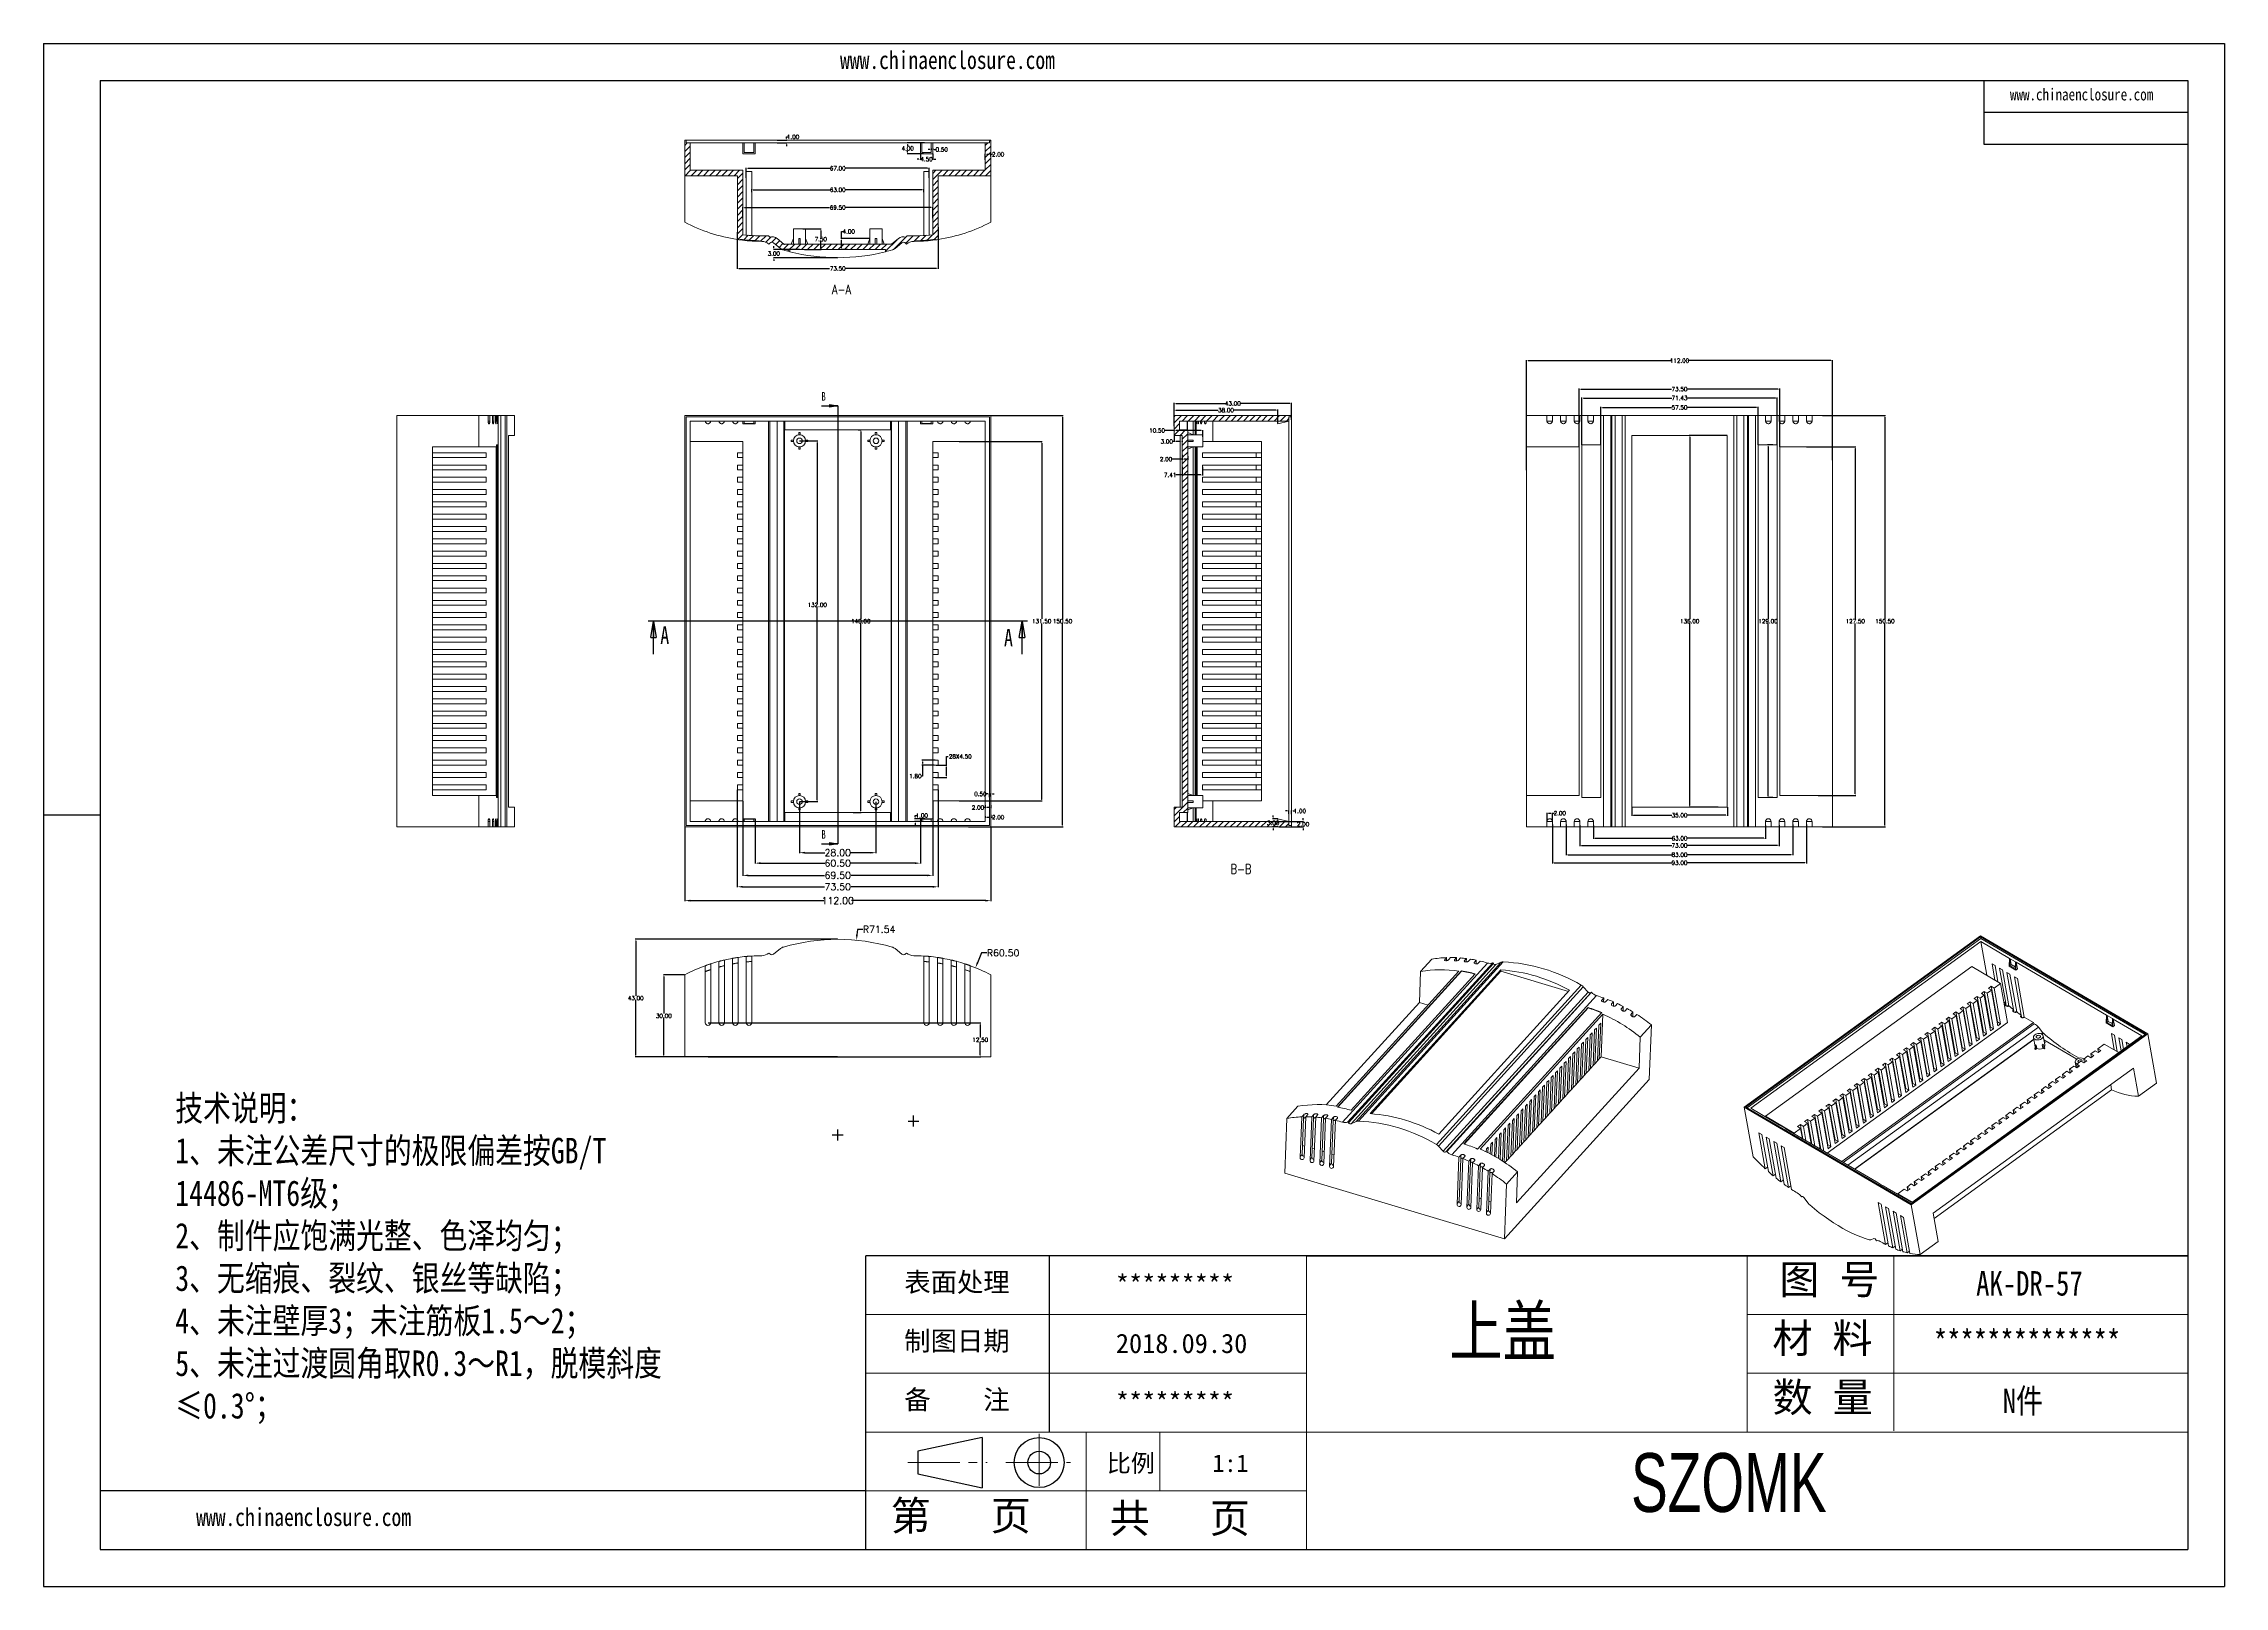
# Model space of a CAD drawing. Header units: inches. Extents: x 1153 to 3231, y 573 to 1137.
# Drawn here: x 2102 to 2901, y 573 to 1137 of the extents above; entities that cross this region are included whole.
import ezdxf

# ---------------------------------------------------------------- set-up
doc = ezdxf.new("R2010")
doc.units = ezdxf.units.IN
doc.linetypes.add('CENTER2', pattern=[28.575, 19.05, -3.175, 3.175, -3.175])
doc.layers.add('文字', color=81, linetype='Continuous')
for name, color, linetype, lineweight in [('粗实线', 7, 'Continuous', 30), ('细实线', 3, 'Continuous', 9), ('细点划线', 2, 'CENTER2', 9)]:
    doc.layers.add(name, color=color, linetype=linetype, lineweight=lineweight)
doc.styles.add('SLDTEXTSTYLE0', font='TXT', dxfattribs={"width": 0.75})
doc.styles.add('SLDTEXTSTYLE3', font='TXT', dxfattribs={"width": 0.75, "bigfont": 'bigfont'})
doc.styles.get("Standard").update_dxf_attribs({"font": 'txt', "bigfont": 'gbcbig.shx'})
doc.styles.add('宋体', font='', dxfattribs={"width": 0.8, "height": 3.5})
doc.styles.add('长仿宋', font='simsun.ttc', dxfattribs={"width": 0.7, "height": 4})
doc.styles.get('宋体').set_extended_font_data('SimSun')
doc.dimstyles.new('2', dxfattribs={"dimtxt": 1.5, "dimasz": 0.6, "dimexe": 0.18, "dimexo": 0.0625, "dimgap": 0.09, "dimtad": 0, "dimtih": 1, "dimtoh": 1, "dimzin": 0, "dimdsep": 46, "dimtxsty": 'Standard', "dimcen": 0, "dimadec": 0, "dimazin": 2, "dimtfac": 1, "dimtofl": 0, "dimtmove": 0, "dimatfit": 3, "dimfxl": 1, "dimtolj": 1, "dimtzin": 0, "dimarcsym": 0})
doc.dimstyles.new('2.5', dxfattribs={"dimtxt": 2.5, "dimasz": 2, "dimexe": 0.18, "dimexo": 0.0625, "dimgap": 0.09, "dimtad": 0, "dimtih": 1, "dimtoh": 1, "dimzin": 0, "dimdsep": 46, "dimtxsty": 'Standard', "dimcen": 2, "dimadec": 0, "dimazin": 0, "dimtfac": 1, "dimtofl": 0, "dimtmove": 0, "dimatfit": 3, "dimfxl": 1, "dimtolj": 1, "dimtzin": 0, "dimarcsym": 0})

# ---------------------------------------------------------------- blocks, each defined once
blk = doc.blocks.new('_CLOSED')
at = {"color": 0, "linetype": 'ByBlock', "lineweight": -2}
for p, q in [((-1, 0.166667), (0, 0)), ((-1, 0.166667), (-1, -0.166667)), ((0, 0), (-1, -0.166667)), ((0, 0), (-1, 0))]:
    blk.add_line(p, q, dxfattribs=at)
blk = doc.blocks.new('*D844')
at = {"color": 0, "lineweight": -2, "transparency": 16777216}
for p, q in [((2400.35, 813.3), (2400.16, 811.31)), ((2402.35, 813.3), (2400.35, 813.3)), ((2391.13, 738.11), (2395.13, 738.11)), ((2393.13, 736.11), (2393.13, 740.11))]:
    blk.add_line(p, q, dxfattribs=at)
at = {"color": 0, "transparency": 16777216}
blk.add_solid([(2399.83, 811.34), (2400.5, 811.28), (2399.97, 809.32)], dxfattribs=at)
at = {"layer": 'Defpoints', "color": 0, "transparency": 16777216}
for p in [(2399.97, 809.32), (2393.13, 738.11)]:
    blk.add_point(p, dxfattribs=at)
at = {"color": 0, "transparency": 16777216, "insert": (2408.28, 813.3), "char_height": 2.5, "attachment_point": 5}
blk.add_mtext('\\A1;R71.54', dxfattribs=at)
blk = doc.blocks.new('*D845')
at = {"color": 0, "lineweight": -2, "transparency": 16777216}
for p, q in [((2445.75, 804.69), (2444.29, 801.1)), ((2447.75, 804.69), (2445.75, 804.69)), ((2418.85, 743.17), (2422.85, 743.17)), ((2420.85, 741.17), (2420.85, 745.17))]:
    blk.add_line(p, q, dxfattribs=at)
at = {"color": 0, "transparency": 16777216}
blk.add_solid([(2443.99, 801.23), (2444.6, 800.98), (2443.54, 799.25)], dxfattribs=at)
at = {"layer": 'Defpoints', "color": 0, "transparency": 16777216}
for p in [(2443.54, 799.25), (2420.85, 743.17)]:
    blk.add_point(p, dxfattribs=at)
at = {"color": 0, "transparency": 16777216, "insert": (2453.67, 804.69), "char_height": 2.5, "attachment_point": 5}
blk.add_mtext('\\A1;R60.50', dxfattribs=at)
blk = doc.blocks.new('*D846')
at = {"color": 0, "lineweight": -2, "transparency": 16777216}
for p, q in [((2379.13, 859.95), (2379.13, 841.16)), ((2407.13, 859.95), (2407.13, 841.16)), ((2381.13, 841.34), (2388.46, 841.34)), ((2405.13, 841.34), (2397.81, 841.34))]:
    blk.add_line(p, q, dxfattribs=at)
at = {"color": 0, "transparency": 16777216}
for points in [[(2381.13, 841.67), (2381.13, 841.01), (2379.13, 841.34)], [(2405.13, 841.67), (2405.13, 841.01), (2407.13, 841.34)]]:
    blk.add_solid(points, dxfattribs=at)
at = {"layer": 'Defpoints', "color": 0, "transparency": 16777216}
for p in [(2379.13, 860.01), (2407.13, 860.01), (2407.13, 841.34)]:
    blk.add_point(p, dxfattribs=at)
at = {"color": 0, "transparency": 16777216, "insert": (2393.13, 841.34), "char_height": 2.5, "attachment_point": 5}
blk.add_mtext('\\A1;28.00', dxfattribs=at)
blk = doc.blocks.new('*D847')
at = {"color": 0, "lineweight": -2, "transparency": 16777216}
for p, q in [((2362.88, 853.7), (2362.88, 837.33)), ((2423.38, 853.7), (2423.38, 837.33)), ((2364.88, 837.51), (2388.46, 837.51)), ((2421.38, 837.51), (2397.81, 837.51))]:
    blk.add_line(p, q, dxfattribs=at)
at = {"color": 0, "transparency": 16777216}
for points in [[(2364.88, 837.84), (2364.88, 837.18), (2362.88, 837.51)], [(2421.38, 837.84), (2421.38, 837.18), (2423.38, 837.51)]]:
    blk.add_solid(points, dxfattribs=at)
at = {"layer": 'Defpoints', "color": 0, "transparency": 16777216}
for p in [(2362.88, 853.76), (2423.38, 853.76), (2423.38, 837.51)]:
    blk.add_point(p, dxfattribs=at)
at = {"color": 0, "transparency": 16777216, "insert": (2393.13, 837.51), "char_height": 2.5, "attachment_point": 5}
blk.add_mtext('\\A1;60.50', dxfattribs=at)
blk = doc.blocks.new('*D848')
at = {"color": 0, "lineweight": -2, "transparency": 16777216}
for p, q in [((2358.38, 860.2), (2358.38, 832.86)), ((2427.88, 860.2), (2427.88, 832.86)), ((2360.38, 833.04), (2388.25, 833.04)), ((2425.88, 833.04), (2398.01, 833.04))]:
    blk.add_line(p, q, dxfattribs=at)
at = {"color": 0, "transparency": 16777216}
for points in [[(2360.38, 833.37), (2360.38, 832.71), (2358.38, 833.04)], [(2425.88, 833.37), (2425.88, 832.71), (2427.88, 833.04)]]:
    blk.add_solid(points, dxfattribs=at)
at = {"layer": 'Defpoints', "color": 0, "transparency": 16777216}
for p in [(2358.38, 860.26), (2427.88, 860.26), (2427.88, 833.04)]:
    blk.add_point(p, dxfattribs=at)
at = {"color": 0, "transparency": 16777216, "insert": (2393.13, 833.04), "char_height": 2.5, "attachment_point": 5}
blk.add_mtext('\\A1;69.50', dxfattribs=at)
blk = doc.blocks.new('*D849')
at = {"color": 0, "lineweight": -2, "transparency": 16777216}
for p, q in [((2356.38, 864.3), (2356.38, 828.69)), ((2429.88, 864.3), (2429.88, 828.69)), ((2358.38, 828.87), (2388.25, 828.87)), ((2427.88, 828.87), (2398.01, 828.87))]:
    blk.add_line(p, q, dxfattribs=at)
at = {"color": 0, "transparency": 16777216}
for points in [[(2358.38, 829.2), (2358.38, 828.54), (2356.38, 828.87)], [(2427.88, 829.2), (2427.88, 828.54), (2429.88, 828.87)]]:
    blk.add_solid(points, dxfattribs=at)
at = {"layer": 'Defpoints', "color": 0, "transparency": 16777216}
for p in [(2356.38, 864.36), (2429.88, 864.36), (2356.38, 828.87)]:
    blk.add_point(p, dxfattribs=at)
at = {"color": 0, "transparency": 16777216, "insert": (2393.13, 828.87), "char_height": 2.5, "attachment_point": 5}
blk.add_mtext('\\A1;73.50', dxfattribs=at)
blk = doc.blocks.new('*D850')
at = {"color": 0, "lineweight": -2, "transparency": 16777216}
for p, q in [((2337.13, 850.7), (2337.13, 823.62)), ((2449.13, 850.7), (2449.13, 823.62)), ((2339.13, 823.8), (2388.04, 823.8)), ((2447.13, 823.8), (2398.22, 823.8))]:
    blk.add_line(p, q, dxfattribs=at)
at = {"color": 0, "transparency": 16777216}
for points in [[(2339.13, 824.14), (2339.13, 823.47), (2337.13, 823.8)], [(2447.13, 824.14), (2447.13, 823.47), (2449.13, 823.8)]]:
    blk.add_solid(points, dxfattribs=at)
at = {"layer": 'Defpoints', "color": 0, "transparency": 16777216}
for p in [(2337.13, 850.76), (2449.13, 850.76), (2449.13, 823.8)]:
    blk.add_point(p, dxfattribs=at)
at = {"color": 0, "transparency": 16777216, "insert": (2393.13, 823.8), "char_height": 2.5, "attachment_point": 5}
blk.add_mtext('\\A1;112.00', dxfattribs=at)
blk = doc.blocks.new('*D851')
at = {"color": 0, "lineweight": -2, "transparency": 16777216}
for p, q in [((2448.03, 862.82), (2447.43, 862.82)), ((2448.63, 861.64), (2448.63, 863)), ((2449.13, 861.92), (2449.13, 863)), ((2449.73, 862.82), (2450.33, 862.82))]:
    blk.add_line(p, q, dxfattribs=at)
at = {"color": 0, "transparency": 16777216}
for points in [[(2448.03, 862.92), (2448.03, 862.72), (2448.63, 862.82)], [(2449.73, 862.92), (2449.73, 862.72), (2449.13, 862.82)]]:
    blk.add_solid(points, dxfattribs=at)
at = {"layer": 'Defpoints', "color": 0, "transparency": 16777216}
for p in [(2448.63, 862.82), (2448.63, 861.58), (2449.13, 861.86)]:
    blk.add_point(p, dxfattribs=at)
at = {"color": 0, "transparency": 16777216, "insert": (2445.34, 862.82), "char_height": 1.5, "attachment_point": 5}
blk.add_mtext('\\A1;0.50', dxfattribs=at)
blk = doc.blocks.new('*D852')
at = {"color": 0, "lineweight": -2, "transparency": 16777216}
for p, q in [((2447.13, 857.85), (2446.53, 857.85)), ((2447.13, 858.67), (2447.13, 857.67)), ((2448.53, 857.85), (2447.73, 857.85)), ((2449.13, 858.67), (2449.13, 857.67))]:
    blk.add_line(p, q, dxfattribs=at)
at = {"color": 0, "transparency": 16777216}
for points in [[(2447.73, 857.95), (2447.73, 857.75), (2447.13, 857.85)], [(2448.53, 857.95), (2448.53, 857.75), (2449.13, 857.85)]]:
    blk.add_solid(points, dxfattribs=at)
at = {"layer": 'Defpoints', "color": 0, "transparency": 16777216}
for p in [(2447.13, 858.73), (2447.13, 857.85), (2449.13, 858.73)]:
    blk.add_point(p, dxfattribs=at)
at = {"color": 0, "transparency": 16777216, "insert": (2444.44, 857.85), "char_height": 1.5, "attachment_point": 5}
blk.add_mtext('\\A1;2.00', dxfattribs=at)
blk = doc.blocks.new('*D855')
at = {"color": 0, "lineweight": -2, "transparency": 16777216}
for p, q in [((2429.16, 873.36), (2433.09, 873.36)), ((2432.91, 873.36), (2432.91, 876.56)), ((2432.91, 876.56), (2433.51, 876.56)), ((2432.91, 869.46), (2432.91, 872.76)), ((2428.94, 868.86), (2433.09, 868.86))]:
    blk.add_line(p, q, dxfattribs=at)
at = {"color": 0, "transparency": 16777216}
for points in [[(2432.81, 872.76), (2433.01, 872.76), (2432.91, 873.36)], [(2432.81, 869.46), (2433.01, 869.46), (2432.91, 868.86)]]:
    blk.add_solid(points, dxfattribs=at)
at = {"layer": 'Defpoints', "color": 0, "transparency": 16777216}
for p in [(2429.1, 873.36), (2432.91, 873.36), (2428.88, 868.86)]:
    blk.add_point(p, dxfattribs=at)
at = {"color": 0, "transparency": 16777216, "insert": (2437.98, 876.56), "char_height": 1.5, "attachment_point": 5}
blk.add_mtext('\\A1;28X4.50', dxfattribs=at)
blk = doc.blocks.new('*D856')
at = {"color": 0, "lineweight": -2, "transparency": 16777216}
for p, q in [((2428.82, 875.16), (2423.94, 875.16)), ((2428.41, 873.36), (2423.94, 873.36)), ((2424.12, 874.56), (2424.12, 873.96)), ((2424.12, 873.36), (2424.12, 869.36)), ((2424.12, 869.36), (2423.52, 869.36))]:
    blk.add_line(p, q, dxfattribs=at)
at = {"color": 0, "transparency": 16777216}
for points in [[(2424.02, 874.56), (2424.22, 874.56), (2424.12, 875.16)], [(2424.02, 873.96), (2424.22, 873.96), (2424.12, 873.36)]]:
    blk.add_solid(points, dxfattribs=at)
at = {"layer": 'Defpoints', "color": 0, "transparency": 16777216}
for p in [(2424.12, 875.16), (2428.48, 873.36), (2428.88, 875.16)]:
    blk.add_point(p, dxfattribs=at)
at = {"color": 0, "transparency": 16777216, "insert": (2421.55, 869.36), "char_height": 1.5, "attachment_point": 5}
blk.add_mtext('\\A1;1.80', dxfattribs=at)
blk = doc.blocks.new('*D858')
at = {"color": 0, "lineweight": -2, "transparency": 16777216}
for p, q in [((2449.19, 1001.26), (2475.59, 1001.26)), ((2475.41, 1000.66), (2475.41, 926.85)), ((2475.41, 851.36), (2475.41, 925.17)), ((2440.93, 850.76), (2475.59, 850.76))]:
    blk.add_line(p, q, dxfattribs=at)
at = {"color": 0, "transparency": 16777216}
for points in [[(2475.31, 1000.66), (2475.51, 1000.66), (2475.41, 1001.26)], [(2475.31, 851.36), (2475.51, 851.36), (2475.41, 850.76)]]:
    blk.add_solid(points, dxfattribs=at)
at = {"layer": 'Defpoints', "color": 0, "transparency": 16777216}
for p in [(2449.13, 1001.26), (2475.41, 1001.26), (2440.87, 850.76)]:
    blk.add_point(p, dxfattribs=at)
at = {"color": 0, "transparency": 16777216, "insert": (2475.41, 926.01), "char_height": 1.5, "attachment_point": 5}
blk.add_mtext('\\A1;150.50', dxfattribs=at)
blk = doc.blocks.new('*D859')
at = {"color": 0, "lineweight": -2, "transparency": 16777216}
for p, q in [((2379.19, 992.01), (2385.82, 992.01)), ((2385.64, 991.41), (2385.64, 932.84)), ((2385.64, 860.61), (2385.64, 931.16)), ((2379.19, 860.01), (2385.82, 860.01))]:
    blk.add_line(p, q, dxfattribs=at)
at = {"color": 0, "transparency": 16777216}
for points in [[(2385.54, 991.41), (2385.74, 991.41), (2385.64, 992.01)], [(2385.54, 860.61), (2385.74, 860.61), (2385.64, 860.01)]]:
    blk.add_solid(points, dxfattribs=at)
at = {"layer": 'Defpoints', "color": 0, "transparency": 16777216}
for p in [(2379.13, 992.01), (2385.64, 992.01), (2379.13, 860.01)]:
    blk.add_point(p, dxfattribs=at)
at = {"color": 0, "transparency": 16777216, "insert": (2385.64, 932), "char_height": 1.5, "attachment_point": 5}
blk.add_mtext('\\A1;132.00', dxfattribs=at)
blk = doc.blocks.new('*D860')
at = {"color": 0, "lineweight": -2, "transparency": 16777216}
for p, q in [((2400.61, 996.01), (2401.76, 996.01)), ((2401.58, 995.41), (2401.58, 926.85)), ((2401.58, 856.61), (2401.58, 925.17)), ((2398.76, 856.01), (2401.76, 856.01))]:
    blk.add_line(p, q, dxfattribs=at)
at = {"color": 0, "transparency": 16777216}
for points in [[(2401.48, 995.41), (2401.68, 995.41), (2401.58, 996.01)], [(2401.48, 856.61), (2401.68, 856.61), (2401.58, 856.01)]]:
    blk.add_solid(points, dxfattribs=at)
at = {"layer": 'Defpoints', "color": 0, "transparency": 16777216}
for p in [(2400.55, 996.01), (2401.58, 996.01), (2398.7, 856.01)]:
    blk.add_point(p, dxfattribs=at)
at = {"color": 0, "transparency": 16777216, "insert": (2401.58, 926.01), "char_height": 1.5, "attachment_point": 5}
blk.add_mtext('\\A1;140.00', dxfattribs=at)
blk = doc.blocks.new('*D861')
at = {"color": 0, "lineweight": -2, "transparency": 16777216}
for p, q in [((2437.57, 991.76), (2467.95, 991.76)), ((2467.77, 991.16), (2467.77, 926.85)), ((2467.77, 860.86), (2467.77, 925.17)), ((2437.57, 860.26), (2467.95, 860.26))]:
    blk.add_line(p, q, dxfattribs=at)
at = {"color": 0, "transparency": 16777216}
for points in [[(2467.67, 991.16), (2467.87, 991.16), (2467.77, 991.76)], [(2467.67, 860.86), (2467.87, 860.86), (2467.77, 860.26)]]:
    blk.add_solid(points, dxfattribs=at)
at = {"layer": 'Defpoints', "color": 0, "transparency": 16777216}
for p in [(2437.51, 991.76), (2437.51, 860.26), (2467.77, 860.26)]:
    blk.add_point(p, dxfattribs=at)
at = {"color": 0, "transparency": 16777216, "insert": (2467.77, 926.01), "char_height": 1.5, "attachment_point": 5}
blk.add_mtext('\\A1;131.50', dxfattribs=at)
blk = doc.blocks.new('*D862')
at = {"color": 0, "lineweight": -2, "transparency": 16777216}
for p, q in [((2554.62, 850.76), (2563.61, 850.76)), ((2554.98, 852.76), (2563.61, 852.76)), ((2563.43, 853.36), (2563.43, 853.96)), ((2563.43, 850.16), (2563.43, 849.56))]:
    blk.add_line(p, q, dxfattribs=at)
at = {"color": 0, "transparency": 16777216}
for points in [[(2563.33, 853.36), (2563.53, 853.36), (2563.43, 852.76)], [(2563.33, 850.16), (2563.53, 850.16), (2563.43, 850.76)]]:
    blk.add_solid(points, dxfattribs=at)
at = {"layer": 'Defpoints', "color": 0, "transparency": 16777216}
for p in [(2554.56, 850.76), (2554.92, 852.76), (2563.43, 850.76)]:
    blk.add_point(p, dxfattribs=at)
at = {"color": 0, "transparency": 16777216, "insert": (2563.43, 851.76), "char_height": 1.5, "attachment_point": 5}
blk.add_mtext('\\A1;2.00', dxfattribs=at)
blk = doc.blocks.new('*D863')
at = {"color": 0, "lineweight": -2, "transparency": 16777216}
for p, q in [((2557.63, 856.61), (2557.03, 856.61)), ((2558.23, 855.56), (2558.23, 856.79)), ((2559.23, 855.39), (2559.23, 856.79)), ((2559.83, 856.61), (2560.43, 856.61))]:
    blk.add_line(p, q, dxfattribs=at)
at = {"color": 0, "transparency": 16777216}
for points in [[(2557.63, 856.71), (2557.63, 856.51), (2558.23, 856.61)], [(2559.83, 856.71), (2559.83, 856.51), (2559.23, 856.61)]]:
    blk.add_solid(points, dxfattribs=at)
at = {"layer": 'Defpoints', "color": 0, "transparency": 16777216}
for p in [(2558.23, 855.5), (2559.23, 856.61), (2559.23, 855.33)]:
    blk.add_point(p, dxfattribs=at)
at = {"color": 0, "transparency": 16777216, "insert": (2562.27, 856.61), "char_height": 1.5, "attachment_point": 5}
blk.add_mtext('\\A1;1.00', dxfattribs=at)
blk = doc.blocks.new('*D864')
at = {"color": 0, "lineweight": -2, "transparency": 16777216}
for p, q in [((2552.47, 854.36), (2552.47, 854.96)), ((2554.17, 853.76), (2552.29, 853.76)), ((2554.17, 850.76), (2552.29, 850.76)), ((2552.47, 850.16), (2552.47, 849.56))]:
    blk.add_line(p, q, dxfattribs=at)
at = {"color": 0, "transparency": 16777216}
for points in [[(2552.37, 854.36), (2552.57, 854.36), (2552.47, 853.76)], [(2552.37, 850.16), (2552.57, 850.16), (2552.47, 850.76)]]:
    blk.add_solid(points, dxfattribs=at)
at = {"layer": 'Defpoints', "color": 0, "transparency": 16777216}
for p in [(2552.47, 850.76), (2554.23, 853.76), (2554.23, 850.76)]:
    blk.add_point(p, dxfattribs=at)
at = {"color": 0, "transparency": 16777216, "insert": (2552.47, 852.26), "char_height": 1.5, "attachment_point": 5}
blk.add_mtext('\\A1;3.00', dxfattribs=at)
blk = doc.blocks.new('*D866')
at = {"color": 0, "lineweight": -2, "transparency": 16777216}
for p, q in [((2516.23, 999.69), (2516.23, 1005.86)), ((2516.83, 1005.68), (2534.89, 1005.68)), ((2558.63, 1005.68), (2540.57, 1005.68)), ((2559.23, 999.69), (2559.23, 1005.86))]:
    blk.add_line(p, q, dxfattribs=at)
at = {"color": 0, "transparency": 16777216}
for points in [[(2516.83, 1005.78), (2516.83, 1005.58), (2516.23, 1005.68)], [(2558.63, 1005.78), (2558.63, 1005.58), (2559.23, 1005.68)]]:
    blk.add_solid(points, dxfattribs=at)
at = {"layer": 'Defpoints', "color": 0, "transparency": 16777216}
for p in [(2559.23, 1005.68), (2516.23, 999.62), (2559.23, 999.62)]:
    blk.add_point(p, dxfattribs=at)
at = {"color": 0, "transparency": 16777216, "insert": (2537.73, 1005.68), "char_height": 1.5, "attachment_point": 5}
blk.add_mtext('\\A1;43.00', dxfattribs=at)
blk = doc.blocks.new('*D867')
at = {"color": 0, "lineweight": -2, "transparency": 16777216}
for p, q in [((2516.23, 997.33), (2516.23, 1003.41)), ((2516.83, 1003.23), (2532.39, 1003.23)), ((2553.63, 1003.23), (2538.07, 1003.23)), ((2554.23, 998.32), (2554.23, 1003.41))]:
    blk.add_line(p, q, dxfattribs=at)
at = {"color": 0, "transparency": 16777216}
for points in [[(2516.83, 1003.33), (2516.83, 1003.13), (2516.23, 1003.23)], [(2553.63, 1003.33), (2553.63, 1003.13), (2554.23, 1003.23)]]:
    blk.add_solid(points, dxfattribs=at)
at = {"layer": 'Defpoints', "color": 0, "transparency": 16777216}
for p in [(2516.23, 1003.23), (2554.23, 998.26), (2516.23, 997.26)]:
    blk.add_point(p, dxfattribs=at)
at = {"color": 0, "transparency": 16777216, "insert": (2535.23, 1003.23), "char_height": 1.5, "attachment_point": 5}
blk.add_mtext('\\A1;38.00', dxfattribs=at)
blk = doc.blocks.new('*D868')
at = {"color": 0, "lineweight": -2, "transparency": 16777216}
for p, q in [((2516.23, 995.78), (2512.6, 995.78)), ((2516.23, 995.73), (2516.23, 995.6)), ((2526.13, 995.78), (2516.83, 995.78)), ((2526.73, 993.42), (2526.73, 995.96))]:
    blk.add_line(p, q, dxfattribs=at)
at = {"color": 0, "transparency": 16777216}
for points in [[(2516.83, 995.88), (2516.83, 995.68), (2516.23, 995.78)], [(2526.13, 995.88), (2526.13, 995.68), (2526.73, 995.78)]]:
    blk.add_solid(points, dxfattribs=at)
at = {"layer": 'Defpoints', "color": 0, "transparency": 16777216}
for p in [(2516.23, 995.79), (2516.23, 995.78), (2526.73, 993.35)]:
    blk.add_point(p, dxfattribs=at)
at = {"color": 0, "transparency": 16777216, "insert": (2510.01, 995.78), "char_height": 1.5, "attachment_point": 5}
blk.add_mtext('\\A1;10.50', dxfattribs=at)
blk = doc.blocks.new('*D869')
at = {"color": 0, "lineweight": -2, "transparency": 16777216}
for p, q in [((2516.23, 991.79), (2515.63, 991.79)), ((2516.23, 994.6), (2516.23, 991.61)), ((2518.63, 991.79), (2516.83, 991.79)), ((2519.23, 992.01), (2519.23, 991.61))]:
    blk.add_line(p, q, dxfattribs=at)
at = {"color": 0, "transparency": 16777216}
for points in [[(2516.83, 991.89), (2516.83, 991.69), (2516.23, 991.79)], [(2518.63, 991.89), (2518.63, 991.69), (2519.23, 991.79)]]:
    blk.add_solid(points, dxfattribs=at)
at = {"layer": 'Defpoints', "color": 0, "transparency": 16777216}
for p in [(2516.23, 994.66), (2516.23, 991.79), (2519.23, 992.07)]:
    blk.add_point(p, dxfattribs=at)
at = {"color": 0, "transparency": 16777216, "insert": (2513.54, 991.79), "char_height": 1.5, "attachment_point": 5}
blk.add_mtext('\\A1;3.00', dxfattribs=at)
blk = doc.blocks.new('*D870')
at = {"color": 0, "lineweight": -2, "transparency": 16777216}
for p, q in [((2519.23, 985.29), (2515.37, 985.29)), ((2519.23, 986.93), (2519.23, 985.11)), ((2520.63, 985.29), (2519.83, 985.29)), ((2521.23, 986.4), (2521.23, 985.11))]:
    blk.add_line(p, q, dxfattribs=at)
at = {"color": 0, "transparency": 16777216}
for points in [[(2519.83, 985.39), (2519.83, 985.19), (2519.23, 985.29)], [(2520.63, 985.39), (2520.63, 985.19), (2521.23, 985.29)]]:
    blk.add_solid(points, dxfattribs=at)
at = {"layer": 'Defpoints', "color": 0, "transparency": 16777216}
for p in [(2519.23, 986.99), (2519.23, 985.29), (2521.23, 986.46)]:
    blk.add_point(p, dxfattribs=at)
at = {"color": 0, "transparency": 16777216, "insert": (2513.28, 985.29), "char_height": 1.5, "attachment_point": 5}
blk.add_mtext('\\A1;2.00', dxfattribs=at)
blk = doc.blocks.new('*D871')
at = {"color": 0, "lineweight": -2, "transparency": 16777216}
for p, q in [((2519.23, 982.55), (2519.23, 979.33)), ((2526.64, 982.55), (2526.64, 979.33)), ((2519.23, 979.51), (2516.88, 979.51)), ((2526.04, 979.51), (2519.83, 979.51))]:
    blk.add_line(p, q, dxfattribs=at)
at = {"color": 0, "transparency": 16777216}
for points in [[(2519.83, 979.61), (2519.83, 979.41), (2519.23, 979.51)], [(2526.04, 979.61), (2526.04, 979.41), (2526.64, 979.51)]]:
    blk.add_solid(points, dxfattribs=at)
at = {"layer": 'Defpoints', "color": 0, "transparency": 16777216}
for p in [(2519.23, 982.62), (2526.64, 982.62), (2519.23, 979.51)]:
    blk.add_point(p, dxfattribs=at)
at = {"color": 0, "transparency": 16777216, "insert": (2514.79, 979.51), "char_height": 1.5, "attachment_point": 5}
blk.add_mtext('\\A1;7.41', dxfattribs=at)
blk = doc.blocks.new('*D872')
at = {"color": 0, "lineweight": -2, "transparency": 16777216}
for p, q in [((2393.07, 809.65), (2319.02, 809.65)), ((2319.2, 809.05), (2319.2, 788.99)), ((2319.2, 767.25), (2319.2, 787.31)), ((2393.07, 766.65), (2319.02, 766.65))]:
    blk.add_line(p, q, dxfattribs=at)
at = {"color": 0, "transparency": 16777216}
for points in [[(2319.1, 809.05), (2319.3, 809.05), (2319.2, 809.65)], [(2319.1, 767.25), (2319.3, 767.25), (2319.2, 766.65)]]:
    blk.add_solid(points, dxfattribs=at)
at = {"layer": 'Defpoints', "color": 0, "transparency": 16777216}
for p in [(2319.2, 809.65), (2393.13, 809.65), (2393.13, 766.65)]:
    blk.add_point(p, dxfattribs=at)
at = {"color": 0, "transparency": 16777216, "insert": (2319.2, 788.15), "char_height": 1.5, "attachment_point": 5}
blk.add_mtext('\\A1;43.00', dxfattribs=at)
blk = doc.blocks.new('*D873')
at = {"color": 0, "lineweight": -2, "transparency": 16777216}
for p, q in [((2337.07, 796.65), (2329.3, 796.65)), ((2329.48, 796.05), (2329.48, 782.49)), ((2329.48, 767.25), (2329.48, 780.81)), ((2351.74, 766.65), (2329.3, 766.65))]:
    blk.add_line(p, q, dxfattribs=at)
at = {"color": 0, "transparency": 16777216}
for points in [[(2329.38, 796.05), (2329.58, 796.05), (2329.48, 796.65)], [(2329.38, 767.25), (2329.58, 767.25), (2329.48, 766.65)]]:
    blk.add_solid(points, dxfattribs=at)
at = {"layer": 'Defpoints', "color": 0, "transparency": 16777216}
for p in [(2329.48, 796.65), (2337.13, 796.65), (2351.8, 766.65)]:
    blk.add_point(p, dxfattribs=at)
at = {"color": 0, "transparency": 16777216, "insert": (2329.48, 781.65), "char_height": 1.5, "attachment_point": 5}
blk.add_mtext('\\A1;30.00', dxfattribs=at)
blk = doc.blocks.new('*D874')
at = {"color": 0, "lineweight": -2, "transparency": 16777216}
for p, q in [((2345.69, 779.15), (2445.47, 779.15)), ((2445.29, 778.55), (2445.29, 773.74)), ((2345.69, 766.65), (2445.47, 766.65)), ((2445.29, 767.25), (2445.29, 772.06))]:
    blk.add_line(p, q, dxfattribs=at)
at = {"color": 0, "transparency": 16777216}
for points in [[(2445.19, 778.55), (2445.39, 778.55), (2445.29, 779.15)], [(2445.19, 767.25), (2445.39, 767.25), (2445.29, 766.65)]]:
    blk.add_solid(points, dxfattribs=at)
at = {"layer": 'Defpoints', "color": 0, "transparency": 16777216}
for p in [(2345.63, 779.15), (2345.63, 766.65), (2445.29, 766.65)]:
    blk.add_point(p, dxfattribs=at)
at = {"color": 0, "transparency": 16777216, "insert": (2445.29, 772.9), "char_height": 1.5, "attachment_point": 5}
blk.add_mtext('\\A1;12.50', dxfattribs=at)
blk = doc.blocks.new('*D875')
at = {"color": 0, "lineweight": -2, "transparency": 16777216}
for p, q in [((2447.13, 854.68), (2447.13, 854.12)), ((2447.73, 854.3), (2448.53, 854.3)), ((2449.13, 855.17), (2449.13, 854.12)), ((2449.13, 854.3), (2449.73, 854.3))]:
    blk.add_line(p, q, dxfattribs=at)
at = {"color": 0, "transparency": 16777216}
for points in [[(2447.73, 854.4), (2447.73, 854.2), (2447.13, 854.3)], [(2448.53, 854.4), (2448.53, 854.2), (2449.13, 854.3)]]:
    blk.add_solid(points, dxfattribs=at)
at = {"layer": 'Defpoints', "color": 0, "transparency": 16777216}
for p in [(2447.13, 854.74), (2449.13, 855.23), (2449.13, 854.3)]:
    blk.add_point(p, dxfattribs=at)
at = {"color": 0, "transparency": 16777216, "insert": (2451.82, 854.3), "char_height": 1.5, "attachment_point": 5}
blk.add_mtext('\\A1;2.00', dxfattribs=at)
blk = doc.blocks.new('*D876')
at = {"color": 0, "lineweight": -2, "transparency": 16777216}
for p, q in [((2421.45, 854.36), (2421.45, 854.96)), ((2421.45, 854.96), (2422.05, 854.96)), ((2425.01, 853.76), (2421.27, 853.76)), ((2424.47, 852.76), (2421.27, 852.76)), ((2421.45, 852.16), (2421.45, 851.56))]:
    blk.add_line(p, q, dxfattribs=at)
at = {"color": 0, "transparency": 16777216}
for points in [[(2421.35, 854.36), (2421.55, 854.36), (2421.45, 853.76)], [(2421.35, 852.16), (2421.55, 852.16), (2421.45, 852.76)]]:
    blk.add_solid(points, dxfattribs=at)
at = {"layer": 'Defpoints', "color": 0, "transparency": 16777216}
for p in [(2421.45, 853.76), (2424.53, 852.76), (2425.07, 853.76)]:
    blk.add_point(p, dxfattribs=at)
at = {"color": 0, "transparency": 16777216, "insert": (2423.89, 854.96), "char_height": 1.5, "attachment_point": 5}
blk.add_mtext('\\A1;1.00', dxfattribs=at)
blk = doc.blocks.new('*D877')
at = {"color": 0, "lineweight": -2, "transparency": 16777216}
for p, q in [((2669.72, 851.32), (2669.72, 846.42)), ((2670.32, 846.6), (2698.38, 846.6)), ((2732.12, 846.6), (2704.06, 846.6)), ((2732.72, 851.32), (2732.72, 846.42))]:
    blk.add_line(p, q, dxfattribs=at)
at = {"color": 0, "transparency": 16777216}
for points in [[(2670.32, 846.7), (2670.32, 846.5), (2669.72, 846.6)], [(2732.12, 846.7), (2732.12, 846.5), (2732.72, 846.6)]]:
    blk.add_solid(points, dxfattribs=at)
at = {"layer": 'Defpoints', "color": 0, "transparency": 16777216}
for p in [(2669.72, 851.38), (2732.72, 851.38), (2732.72, 846.6)]:
    blk.add_point(p, dxfattribs=at)
at = {"color": 0, "transparency": 16777216, "insert": (2701.22, 846.6), "char_height": 1.5, "attachment_point": 5}
blk.add_mtext('\\A1;63.00', dxfattribs=at)
blk = doc.blocks.new('*D878')
at = {"color": 0, "lineweight": -2, "transparency": 16777216}
for p, q in [((2664.72, 851.47), (2664.72, 843.79)), ((2737.72, 851.47), (2737.72, 843.79)), ((2665.32, 843.97), (2698.38, 843.97)), ((2737.12, 843.97), (2704.06, 843.97))]:
    blk.add_line(p, q, dxfattribs=at)
at = {"color": 0, "transparency": 16777216}
for points in [[(2665.32, 844.07), (2665.32, 843.87), (2664.72, 843.97)], [(2737.12, 844.07), (2737.12, 843.87), (2737.72, 843.97)]]:
    blk.add_solid(points, dxfattribs=at)
at = {"layer": 'Defpoints', "color": 0, "transparency": 16777216}
for p in [(2664.72, 851.53), (2737.72, 851.53), (2664.72, 843.97)]:
    blk.add_point(p, dxfattribs=at)
at = {"color": 0, "transparency": 16777216, "insert": (2701.22, 843.97), "char_height": 1.5, "attachment_point": 5}
blk.add_mtext('\\A1;73.00', dxfattribs=at)
blk = doc.blocks.new('*D879')
at = {"color": 0, "lineweight": -2, "transparency": 16777216}
for p, q in [((2659.72, 851.7), (2659.72, 840.41)), ((2742.72, 851.7), (2742.72, 840.41)), ((2660.32, 840.59), (2698.38, 840.59)), ((2742.12, 840.59), (2704.06, 840.59))]:
    blk.add_line(p, q, dxfattribs=at)
at = {"color": 0, "transparency": 16777216}
for points in [[(2660.32, 840.69), (2660.32, 840.49), (2659.72, 840.59)], [(2742.12, 840.69), (2742.12, 840.49), (2742.72, 840.59)]]:
    blk.add_solid(points, dxfattribs=at)
at = {"layer": 'Defpoints', "color": 0, "transparency": 16777216}
for p in [(2659.72, 851.76), (2742.72, 851.76), (2742.72, 840.59)]:
    blk.add_point(p, dxfattribs=at)
at = {"color": 0, "transparency": 16777216, "insert": (2701.22, 840.59), "char_height": 1.5, "attachment_point": 5}
blk.add_mtext('\\A1;83.00', dxfattribs=at)
blk = doc.blocks.new('*D880')
at = {"color": 0, "lineweight": -2, "transparency": 16777216}
for p, q in [((2654.72, 851.7), (2654.72, 837.45)), ((2747.72, 851.7), (2747.72, 837.45)), ((2655.32, 837.63), (2698.38, 837.63)), ((2747.12, 837.63), (2704.06, 837.63))]:
    blk.add_line(p, q, dxfattribs=at)
at = {"color": 0, "transparency": 16777216}
for points in [[(2655.32, 837.73), (2655.32, 837.53), (2654.72, 837.63)], [(2747.12, 837.73), (2747.12, 837.53), (2747.72, 837.63)]]:
    blk.add_solid(points, dxfattribs=at)
at = {"layer": 'Defpoints', "color": 0, "transparency": 16777216}
for p in [(2654.72, 851.76), (2747.72, 851.76), (2654.72, 837.63)]:
    blk.add_point(p, dxfattribs=at)
at = {"color": 0, "transparency": 16777216, "insert": (2701.22, 837.63), "char_height": 1.5, "attachment_point": 5}
blk.add_mtext('\\A1;93.00', dxfattribs=at)
blk = doc.blocks.new('*D881')
at = {"color": 0, "lineweight": -2, "transparency": 16777216}
for p, q in [((2683.72, 857.95), (2683.72, 854.85)), ((2684.32, 855.03), (2698.38, 855.03)), ((2718.12, 855.03), (2704.06, 855.03)), ((2718.72, 857.95), (2718.72, 854.85))]:
    blk.add_line(p, q, dxfattribs=at)
at = {"color": 0, "transparency": 16777216}
for points in [[(2684.32, 855.13), (2684.32, 854.93), (2683.72, 855.03)], [(2718.12, 855.13), (2718.12, 854.93), (2718.72, 855.03)]]:
    blk.add_solid(points, dxfattribs=at)
at = {"layer": 'Defpoints', "color": 0, "transparency": 16777216}
for p in [(2683.72, 858.01), (2718.72, 858.01), (2718.72, 855.03)]:
    blk.add_point(p, dxfattribs=at)
at = {"color": 0, "transparency": 16777216, "insert": (2701.22, 855.03), "char_height": 1.5, "attachment_point": 5}
blk.add_mtext('\\A1;35.00', dxfattribs=at)
blk = doc.blocks.new('*D882')
at = {"color": 0, "lineweight": -2, "transparency": 16777216}
for p, q in [((2672.47, 990.57), (2672.47, 1004.39)), ((2673.07, 1004.21), (2698.25, 1004.21)), ((2729.37, 1004.21), (2704.18, 1004.21)), ((2729.97, 990.57), (2729.97, 1004.39))]:
    blk.add_line(p, q, dxfattribs=at)
at = {"color": 0, "transparency": 16777216}
for points in [[(2673.07, 1004.31), (2673.07, 1004.11), (2672.47, 1004.21)], [(2729.37, 1004.31), (2729.37, 1004.11), (2729.97, 1004.21)]]:
    blk.add_solid(points, dxfattribs=at)
at = {"layer": 'Defpoints', "color": 0, "transparency": 16777216}
for p in [(2729.97, 1004.21), (2672.47, 990.51), (2729.97, 990.51)]:
    blk.add_point(p, dxfattribs=at)
at = {"color": 0, "transparency": 16777216, "insert": (2701.22, 1004.21), "char_height": 1.5, "attachment_point": 5}
blk.add_mtext('\\A1;57.50', dxfattribs=at)
blk = doc.blocks.new('*D883')
at = {"color": 0, "lineweight": -2, "transparency": 16777216}
for p, q in [((2665.52, 990.57), (2665.52, 1007.85)), ((2666.12, 1007.67), (2698.39, 1007.67)), ((2736.34, 1007.67), (2704.07, 1007.67)), ((2736.94, 990.57), (2736.94, 1007.85))]:
    blk.add_line(p, q, dxfattribs=at)
at = {"color": 0, "transparency": 16777216}
for points in [[(2666.12, 1007.77), (2666.12, 1007.57), (2665.52, 1007.67)], [(2736.34, 1007.77), (2736.34, 1007.57), (2736.94, 1007.67)]]:
    blk.add_solid(points, dxfattribs=at)
at = {"layer": 'Defpoints', "color": 0, "transparency": 16777216}
for p in [(2736.94, 1007.67), (2665.52, 990.51), (2736.94, 990.51)]:
    blk.add_point(p, dxfattribs=at)
at = {"color": 0, "transparency": 16777216, "insert": (2701.23, 1007.67), "char_height": 1.5, "attachment_point": 5}
blk.add_mtext('\\A1;71.43', dxfattribs=at)
blk = doc.blocks.new('*D884')
at = {"color": 0, "lineweight": -2, "transparency": 16777216}
for p, q in [((2664.47, 989.82), (2664.47, 1011.11)), ((2665.07, 1010.93), (2698.25, 1010.93)), ((2737.37, 1010.93), (2704.18, 1010.93)), ((2737.97, 989.82), (2737.97, 1011.11))]:
    blk.add_line(p, q, dxfattribs=at)
at = {"color": 0, "transparency": 16777216}
for points in [[(2665.07, 1011.03), (2665.07, 1010.83), (2664.47, 1010.93)], [(2737.37, 1011.03), (2737.37, 1010.83), (2737.97, 1010.93)]]:
    blk.add_solid(points, dxfattribs=at)
at = {"layer": 'Defpoints', "color": 0, "transparency": 16777216}
for p in [(2664.47, 1010.93), (2664.47, 989.76), (2737.97, 989.76)]:
    blk.add_point(p, dxfattribs=at)
at = {"color": 0, "transparency": 16777216, "insert": (2701.22, 1010.93), "char_height": 1.5, "attachment_point": 5}
blk.add_mtext('\\A1;73.50', dxfattribs=at)
blk = doc.blocks.new('*D885')
at = {"color": 0, "lineweight": -2, "transparency": 16777216}
for p, q in [((2645.22, 981.22), (2645.22, 1021.52)), ((2645.82, 1021.34), (2698.13, 1021.34)), ((2756.62, 1021.34), (2704.31, 1021.34)), ((2757.22, 984.89), (2757.22, 1021.52))]:
    blk.add_line(p, q, dxfattribs=at)
at = {"color": 0, "transparency": 16777216}
for points in [[(2645.82, 1021.44), (2645.82, 1021.24), (2645.22, 1021.34)], [(2756.62, 1021.44), (2756.62, 1021.24), (2757.22, 1021.34)]]:
    blk.add_solid(points, dxfattribs=at)
at = {"layer": 'Defpoints', "color": 0, "transparency": 16777216}
for p in [(2645.22, 1021.34), (2757.22, 984.83), (2645.22, 981.16)]:
    blk.add_point(p, dxfattribs=at)
at = {"color": 0, "transparency": 16777216, "insert": (2701.22, 1021.34), "char_height": 1.5, "attachment_point": 5}
blk.add_mtext('\\A1;112.00', dxfattribs=at)
blk = doc.blocks.new('*D886')
at = {"color": 0, "lineweight": -2, "transparency": 16777216}
for p, q in [((2718.65, 994.01), (2704.76, 994.01)), ((2704.94, 993.41), (2704.94, 926.85)), ((2704.94, 858.61), (2704.94, 925.17)), ((2715.35, 858.01), (2704.76, 858.01))]:
    blk.add_line(p, q, dxfattribs=at)
at = {"color": 0, "transparency": 16777216}
for points in [[(2704.84, 993.41), (2705.04, 993.41), (2704.94, 994.01)], [(2704.84, 858.61), (2705.04, 858.61), (2704.94, 858.01)]]:
    blk.add_solid(points, dxfattribs=at)
at = {"layer": 'Defpoints', "color": 0, "transparency": 16777216}
for p in [(2718.72, 994.01), (2704.94, 858.01), (2715.41, 858.01)]:
    blk.add_point(p, dxfattribs=at)
at = {"color": 0, "transparency": 16777216, "insert": (2704.94, 926.01), "char_height": 1.5, "attachment_point": 5}
blk.add_mtext('\\A1;136.00', dxfattribs=at)
blk = doc.blocks.new('*D887')
at = {"color": 0, "lineweight": -2, "transparency": 16777216}
for p, q in [((2735.37, 990.51), (2733.43, 990.51)), ((2733.61, 989.91), (2733.61, 926.85)), ((2733.61, 862.11), (2733.61, 925.17)), ((2735.37, 861.51), (2733.43, 861.51))]:
    blk.add_line(p, q, dxfattribs=at)
at = {"color": 0, "transparency": 16777216}
for points in [[(2733.51, 989.91), (2733.71, 989.91), (2733.61, 990.51)], [(2733.51, 862.11), (2733.71, 862.11), (2733.61, 861.51)]]:
    blk.add_solid(points, dxfattribs=at)
at = {"layer": 'Defpoints', "color": 0, "transparency": 16777216}
for p in [(2733.61, 990.51), (2735.43, 990.51), (2735.43, 861.51)]:
    blk.add_point(p, dxfattribs=at)
at = {"color": 0, "transparency": 16777216, "insert": (2733.61, 926.01), "char_height": 1.5, "attachment_point": 5}
blk.add_mtext('\\A1;129.00', dxfattribs=at)
blk = doc.blocks.new('*D888')
at = {"color": 0, "lineweight": -2, "transparency": 16777216}
for p, q in [((2747.65, 989.76), (2765.74, 989.76)), ((2765.56, 989.16), (2765.56, 926.85)), ((2765.56, 862.86), (2765.56, 925.17)), ((2751.91, 862.26), (2765.74, 862.26))]:
    blk.add_line(p, q, dxfattribs=at)
at = {"color": 0, "transparency": 16777216}
for points in [[(2765.46, 989.16), (2765.66, 989.16), (2765.56, 989.76)], [(2765.46, 862.86), (2765.66, 862.86), (2765.56, 862.26)]]:
    blk.add_solid(points, dxfattribs=at)
at = {"layer": 'Defpoints', "color": 0, "transparency": 16777216}
for p in [(2747.59, 989.76), (2765.56, 989.76), (2751.84, 862.26)]:
    blk.add_point(p, dxfattribs=at)
at = {"color": 0, "transparency": 16777216, "insert": (2765.56, 926.01), "char_height": 1.5, "attachment_point": 5}
blk.add_mtext('\\A1;127.50', dxfattribs=at)
blk = doc.blocks.new('*D889')
at = {"color": 0, "lineweight": -2, "transparency": 16777216}
for p, q in [((2753.53, 1001.26), (2776.58, 1001.26)), ((2776.4, 1000.66), (2776.4, 926.85)), ((2776.4, 851.36), (2776.4, 925.17)), ((2753.53, 850.76), (2776.58, 850.76))]:
    blk.add_line(p, q, dxfattribs=at)
at = {"color": 0, "transparency": 16777216}
for points in [[(2776.3, 1000.66), (2776.5, 1000.66), (2776.4, 1001.26)], [(2776.3, 851.36), (2776.5, 851.36), (2776.4, 850.76)]]:
    blk.add_solid(points, dxfattribs=at)
at = {"layer": 'Defpoints', "color": 0, "transparency": 16777216}
for p in [(2753.47, 1001.26), (2776.4, 1001.26), (2753.47, 850.76)]:
    blk.add_point(p, dxfattribs=at)
at = {"color": 0, "transparency": 16777216, "insert": (2776.4, 926.01), "char_height": 1.5, "attachment_point": 5}
blk.add_mtext('\\A1;150.50', dxfattribs=at)
blk = doc.blocks.new('*D890')
at = {"color": 0, "lineweight": -2, "transparency": 16777216}
for p, q in [((2652.72, 852.82), (2652.72, 855.97)), ((2653.32, 855.79), (2654.12, 855.79)), ((2654.72, 852.82), (2654.72, 855.97)), ((2654.72, 855.79), (2655.32, 855.79))]:
    blk.add_line(p, q, dxfattribs=at)
at = {"color": 0, "transparency": 16777216}
for points in [[(2653.32, 855.89), (2653.32, 855.69), (2652.72, 855.79)], [(2654.12, 855.89), (2654.12, 855.69), (2654.72, 855.79)]]:
    blk.add_solid(points, dxfattribs=at)
at = {"layer": 'Defpoints', "color": 0, "transparency": 16777216}
for p in [(2654.72, 855.79), (2652.72, 852.76), (2654.72, 852.76)]:
    blk.add_point(p, dxfattribs=at)
at = {"color": 0, "transparency": 16777216, "insert": (2657.41, 855.79), "char_height": 1.5, "attachment_point": 5}
blk.add_mtext('\\A1;2.00', dxfattribs=at)
blk = doc.blocks.new('*D891')
at = {"color": 0, "lineweight": -2, "transparency": 16777216}
for p, q in [((2379.15, 1062), (2369.56, 1062)), ((2369.74, 1062.6), (2369.74, 1063.2)), ((2393.07, 1059), (2369.56, 1059)), ((2369.74, 1058.4), (2369.74, 1057.8))]:
    blk.add_line(p, q, dxfattribs=at)
at = {"color": 0, "transparency": 16777216}
for points in [[(2369.64, 1062.6), (2369.84, 1062.6), (2369.74, 1062)], [(2369.64, 1058.4), (2369.84, 1058.4), (2369.74, 1059)]]:
    blk.add_solid(points, dxfattribs=at)
at = {"layer": 'Defpoints', "color": 0, "transparency": 16777216}
for p in [(2379.22, 1062), (2369.74, 1059), (2393.13, 1059)]:
    blk.add_point(p, dxfattribs=at)
at = {"color": 0, "transparency": 16777216, "insert": (2369.74, 1060.5), "char_height": 1.5, "attachment_point": 5}
blk.add_mtext('\\A1;3.00', dxfattribs=at)
blk = doc.blocks.new('*D892')
at = {"color": 0, "lineweight": -2, "transparency": 16777216}
for p, q in [((2380.32, 1069.5), (2387.12, 1069.5)), ((2380.92, 1062), (2387.12, 1062)), ((2386.94, 1068.9), (2386.94, 1066.59)), ((2386.94, 1062.6), (2386.94, 1064.91))]:
    blk.add_line(p, q, dxfattribs=at)
at = {"color": 0, "transparency": 16777216}
for points in [[(2386.84, 1068.9), (2387.04, 1068.9), (2386.94, 1069.5)], [(2386.84, 1062.6), (2387.04, 1062.6), (2386.94, 1062)]]:
    blk.add_solid(points, dxfattribs=at)
at = {"layer": 'Defpoints', "color": 0, "transparency": 16777216}
for p in [(2380.26, 1069.5), (2380.86, 1062), (2386.94, 1069.5)]:
    blk.add_point(p, dxfattribs=at)
at = {"color": 0, "transparency": 16777216, "insert": (2386.94, 1065.75), "char_height": 1.5, "attachment_point": 5}
blk.add_mtext('\\A1;7.50', dxfattribs=at)
blk = doc.blocks.new('*D893')
at = {"color": 0, "lineweight": -2, "transparency": 16777216}
for p, q in [((2404.82, 1066), (2394.32, 1066)), ((2396.72, 1062), (2394.32, 1062)), ((2394.5, 1066), (2394.5, 1068.59)), ((2394.5, 1068.59), (2395.1, 1068.59)), ((2394.5, 1062.6), (2394.5, 1065.4))]:
    blk.add_line(p, q, dxfattribs=at)
at = {"color": 0, "transparency": 16777216}
for points in [[(2394.4, 1065.4), (2394.6, 1065.4), (2394.5, 1066)], [(2394.4, 1062.6), (2394.6, 1062.6), (2394.5, 1062)]]:
    blk.add_solid(points, dxfattribs=at)
at = {"layer": 'Defpoints', "color": 0, "transparency": 16777216}
for p in [(2394.5, 1066), (2396.78, 1062), (2404.88, 1066)]:
    blk.add_point(p, dxfattribs=at)
at = {"color": 0, "transparency": 16777216, "insert": (2397.19, 1068.59), "char_height": 1.5, "attachment_point": 5}
blk.add_mtext('\\A1;4.00', dxfattribs=at)
blk = doc.blocks.new('*D894')
at = {"color": 0, "lineweight": -2, "transparency": 16777216}
for p, q in [((2422.78, 1095.02), (2422.18, 1095.02)), ((2423.38, 1096.94), (2423.38, 1094.84)), ((2427.88, 1096.94), (2427.88, 1094.84)), ((2428.48, 1095.02), (2429.08, 1095.02))]:
    blk.add_line(p, q, dxfattribs=at)
at = {"color": 0, "transparency": 16777216}
for points in [[(2422.78, 1095.12), (2422.78, 1094.92), (2423.38, 1095.02)], [(2428.48, 1095.12), (2428.48, 1094.92), (2427.88, 1095.02)]]:
    blk.add_solid(points, dxfattribs=at)
at = {"layer": 'Defpoints', "color": 0, "transparency": 16777216}
for p in [(2423.38, 1097), (2427.88, 1097), (2427.88, 1095.02)]:
    blk.add_point(p, dxfattribs=at)
at = {"color": 0, "transparency": 16777216, "insert": (2425.63, 1095.02), "char_height": 1.5, "attachment_point": 5}
blk.add_mtext('\\A1;4.50', dxfattribs=at)
blk = doc.blocks.new('*D895')
at = {"color": 0, "lineweight": -2, "transparency": 16777216}
for p, q in [((2424.83, 1101), (2418.54, 1101)), ((2424.48, 1097), (2418.54, 1097)), ((2418.72, 1100.4), (2418.72, 1099.84)), ((2418.72, 1097.6), (2418.72, 1098.16))]:
    blk.add_line(p, q, dxfattribs=at)
at = {"color": 0, "transparency": 16777216}
for points in [[(2418.62, 1100.4), (2418.82, 1100.4), (2418.72, 1101)], [(2418.62, 1097.6), (2418.82, 1097.6), (2418.72, 1097)]]:
    blk.add_solid(points, dxfattribs=at)
at = {"layer": 'Defpoints', "color": 0, "transparency": 16777216}
for p in [(2418.72, 1101), (2424.54, 1097), (2424.89, 1101)]:
    blk.add_point(p, dxfattribs=at)
at = {"color": 0, "transparency": 16777216, "insert": (2418.72, 1099), "char_height": 1.5, "attachment_point": 5}
blk.add_mtext('\\A1;4.00', dxfattribs=at)
blk = doc.blocks.new('*D896')
at = {"color": 0, "lineweight": -2, "transparency": 16777216}
for p, q in [((2426.78, 1098.58), (2426.18, 1098.58)), ((2427.38, 1098.9), (2427.38, 1098.4)), ((2427.88, 1098.9), (2427.88, 1098.4)), ((2428.48, 1098.58), (2429.08, 1098.58))]:
    blk.add_line(p, q, dxfattribs=at)
at = {"color": 0, "transparency": 16777216}
for points in [[(2426.78, 1098.68), (2426.78, 1098.48), (2427.38, 1098.58)], [(2428.48, 1098.68), (2428.48, 1098.48), (2427.88, 1098.58)]]:
    blk.add_solid(points, dxfattribs=at)
at = {"layer": 'Defpoints', "color": 0, "transparency": 16777216}
for p in [(2427.38, 1098.96), (2427.88, 1098.96), (2427.88, 1098.58)]:
    blk.add_point(p, dxfattribs=at)
at = {"color": 0, "transparency": 16777216, "insert": (2431.17, 1098.58), "char_height": 1.5, "attachment_point": 5}
blk.add_mtext('\\A1;0.50', dxfattribs=at)
blk = doc.blocks.new('*D897')
at = {"color": 0, "lineweight": -2, "transparency": 16777216}
for p, q in [((2371.02, 1102), (2374.52, 1102)), ((2374.34, 1102.6), (2374.34, 1103.2)), ((2374.34, 1103.2), (2374.94, 1103.2)), ((2371.02, 1101), (2374.52, 1101)), ((2374.34, 1100.4), (2374.34, 1099.8))]:
    blk.add_line(p, q, dxfattribs=at)
at = {"color": 0, "transparency": 16777216}
for points in [[(2374.24, 1102.6), (2374.44, 1102.6), (2374.34, 1102)], [(2374.24, 1100.4), (2374.44, 1100.4), (2374.34, 1101)]]:
    blk.add_solid(points, dxfattribs=at)
at = {"layer": 'Defpoints', "color": 0, "transparency": 16777216}
for p in [(2370.96, 1102), (2374.34, 1102), (2370.96, 1101)]:
    blk.add_point(p, dxfattribs=at)
at = {"color": 0, "transparency": 16777216, "insert": (2376.78, 1103.2), "char_height": 1.5, "attachment_point": 5}
blk.add_mtext('\\A1;1.00', dxfattribs=at)
blk = doc.blocks.new('*D898')
at = {"color": 0, "lineweight": -2, "transparency": 16777216}
for p, q in [((2361.63, 1082.95), (2361.63, 1084.01)), ((2362.23, 1083.83), (2390.29, 1083.83)), ((2424.03, 1083.83), (2395.97, 1083.83)), ((2424.63, 1082.95), (2424.63, 1084.01))]:
    blk.add_line(p, q, dxfattribs=at)
at = {"color": 0, "transparency": 16777216}
for points in [[(2362.23, 1083.93), (2362.23, 1083.73), (2361.63, 1083.83)], [(2424.03, 1083.93), (2424.03, 1083.73), (2424.63, 1083.83)]]:
    blk.add_solid(points, dxfattribs=at)
at = {"layer": 'Defpoints', "color": 0, "transparency": 16777216}
for p in [(2361.63, 1082.89), (2424.63, 1083.83), (2424.63, 1082.89)]:
    blk.add_point(p, dxfattribs=at)
at = {"color": 0, "transparency": 16777216, "insert": (2393.13, 1083.83), "char_height": 1.5, "attachment_point": 5}
blk.add_mtext('\\A1;63.00', dxfattribs=at)
blk = doc.blocks.new('*D899')
at = {"color": 0, "lineweight": -2, "transparency": 16777216}
for p, q in [((2359.63, 1088.24), (2359.63, 1091.89)), ((2360.23, 1091.71), (2390.29, 1091.71)), ((2426.03, 1091.71), (2395.97, 1091.71)), ((2426.63, 1088.24), (2426.63, 1091.89))]:
    blk.add_line(p, q, dxfattribs=at)
at = {"color": 0, "transparency": 16777216}
for points in [[(2360.23, 1091.81), (2360.23, 1091.61), (2359.63, 1091.71)], [(2426.03, 1091.81), (2426.03, 1091.61), (2426.63, 1091.71)]]:
    blk.add_solid(points, dxfattribs=at)
at = {"layer": 'Defpoints', "color": 0, "transparency": 16777216}
for p in [(2359.63, 1088.18), (2426.63, 1091.71), (2426.63, 1088.18)]:
    blk.add_point(p, dxfattribs=at)
at = {"color": 0, "transparency": 16777216, "insert": (2393.13, 1091.71), "char_height": 1.5, "attachment_point": 5}
blk.add_mtext('\\A1;67.00', dxfattribs=at)
blk = doc.blocks.new('*D900')
at = {"color": 0, "lineweight": -2, "transparency": 16777216}
for p, q in [((2358.38, 1073.48), (2358.38, 1077.52)), ((2427.88, 1073.48), (2427.88, 1077.52)), ((2358.98, 1077.34), (2390.17, 1077.34)), ((2427.28, 1077.34), (2396.1, 1077.34))]:
    blk.add_line(p, q, dxfattribs=at)
at = {"color": 0, "transparency": 16777216}
for points in [[(2358.98, 1077.44), (2358.98, 1077.24), (2358.38, 1077.34)], [(2427.28, 1077.44), (2427.28, 1077.24), (2427.88, 1077.34)]]:
    blk.add_solid(points, dxfattribs=at)
at = {"layer": 'Defpoints', "color": 0, "transparency": 16777216}
for p in [(2358.38, 1077.34), (2358.38, 1073.42), (2427.88, 1073.42)]:
    blk.add_point(p, dxfattribs=at)
at = {"color": 0, "transparency": 16777216, "insert": (2393.13, 1077.34), "char_height": 1.5, "attachment_point": 5}
blk.add_mtext('\\A1;69.50', dxfattribs=at)
blk = doc.blocks.new('*D901')
at = {"color": 0, "lineweight": -2, "transparency": 16777216}
for p, q in [((2429.88, 1070.15), (2429.88, 1054.88)), ((2356.38, 1068.37), (2356.38, 1054.88)), ((2356.98, 1055.06), (2390.17, 1055.06)), ((2429.28, 1055.06), (2396.1, 1055.06))]:
    blk.add_line(p, q, dxfattribs=at)
at = {"color": 0, "transparency": 16777216}
for points in [[(2356.98, 1055.16), (2356.98, 1054.96), (2356.38, 1055.06)], [(2429.28, 1055.16), (2429.28, 1054.96), (2429.88, 1055.06)]]:
    blk.add_solid(points, dxfattribs=at)
at = {"layer": 'Defpoints', "color": 0, "transparency": 16777216}
for p in [(2429.88, 1070.21), (2356.38, 1068.43), (2356.38, 1055.06)]:
    blk.add_point(p, dxfattribs=at)
at = {"color": 0, "transparency": 16777216, "insert": (2393.13, 1055.06), "char_height": 1.5, "attachment_point": 5}
blk.add_mtext('\\A1;73.50', dxfattribs=at)
blk = doc.blocks.new('*D902')
at = {"color": 0, "lineweight": -2, "transparency": 16777216}
for p, q in [((2447.13, 1094.76), (2447.13, 1097.01)), ((2447.73, 1096.83), (2448.53, 1096.83)), ((2449.13, 1095.97), (2449.13, 1097.01)), ((2449.13, 1096.83), (2449.73, 1096.83))]:
    blk.add_line(p, q, dxfattribs=at)
at = {"color": 0, "transparency": 16777216}
for points in [[(2447.73, 1096.93), (2447.73, 1096.73), (2447.13, 1096.83)], [(2448.53, 1096.93), (2448.53, 1096.73), (2449.13, 1096.83)]]:
    blk.add_solid(points, dxfattribs=at)
at = {"layer": 'Defpoints', "color": 0, "transparency": 16777216}
for p in [(2447.13, 1094.7), (2449.13, 1096.83), (2449.13, 1095.9)]:
    blk.add_point(p, dxfattribs=at)
at = {"color": 0, "transparency": 16777216, "insert": (2451.82, 1096.83), "char_height": 1.5, "attachment_point": 5}
blk.add_mtext('\\A1;2.00', dxfattribs=at)

msp = doc.modelspace()

# ---------------------------------------------------------------- hatches: boundary and pattern name
at = {"linetype": 'Continuous', "lineweight": 0}
h = msp.add_hatch(dxfattribs=at)
h.set_pattern_fill('ANSI31', color=4, scale=0.5, style=0)
edge = h.paths.add_edge_path(flags=0)
edge.add_line((2356.382, 1089.005), (2356.382, 1065.664))
edge.add_arc((2365.418, 1125.487), 60.501, 261.411125, 262.390279)
edge.add_line((2357.406, 1065.519), (2357.432, 1065.717))
edge.add_arc((2365.418, 1125.487), 60.301, 262.390279, 269.019439)
edge.add_line((2364.386, 1065.195), (2364.382, 1064.995))
edge.add_arc((2365.418, 1125.487), 60.501, 269.019439, 269.910455)
edge.add_arc((2365.317, 1060.986), 4, 49.005648, 89.910455, ccw=False)
edge.add_line((2367.941, 1064.005), (2368.303, 1064.367))
edge.add_arc((2369.01, 1063.66), 1, 50.899653, 135, ccw=False)
edge.add_line((2369.641, 1064.436), (2372.165, 1062.385))
edge.add_arc((2374.057, 1064.713), 3, 230.899653, 253.84125)
edge.add_arc((2393.132, 1130.547), 71.542, 253.84125, 255.841054)
edge.add_line((2375.632, 1061.178), (2375.632, 1062.005))
edge.add_line((2375.632, 1062.005), (2410.632, 1062.005))
edge.add_line((2410.632, 1062.005), (2410.632, 1061.178))
edge.add_arc((2393.132, 1130.547), 71.542, 284.158946, 286.15875)
edge.add_arc((2412.207, 1064.713), 3, 286.15875, 309.100347)
edge.add_line((2414.1, 1062.385), (2416.624, 1064.436))
edge.add_arc((2417.254, 1063.66), 1, 45, 129.100347, ccw=False)
edge.add_line((2417.962, 1064.367), (2418.324, 1064.005))
edge.add_arc((2420.948, 1060.986), 4, 90.089545, 130.994352, ccw=False)
edge.add_arc((2420.847, 1125.487), 60.501, 270.089545, 270.980561)
edge.add_line((2421.882, 1064.995), (2421.879, 1065.195))
edge.add_arc((2420.847, 1125.487), 60.301, 270.980561, 277.609721)
edge.add_line((2428.832, 1065.717), (2428.859, 1065.519))
edge.add_arc((2420.847, 1125.487), 60.501, 277.609721, 278.588875)
edge.add_line((2429.882, 1065.664), (2429.882, 1089.005))
edge.add_line((2429.882, 1089.005), (2449.132, 1089.005))
edge.add_line((2449.132, 1089.005), (2449.132, 1102.005))
edge.add_line((2449.132, 1102.005), (2448.632, 1102.005))
edge.add_line((2448.632, 1102.005), (2448.632, 1101.005))
edge.add_line((2448.632, 1101.005), (2447.132, 1101.005))
edge.add_line((2447.132, 1101.005), (2447.132, 1091.005))
edge.add_line((2447.132, 1091.005), (2427.882, 1091.005))
edge.add_line((2427.882, 1091.005), (2427.882, 1067.41))
edge.add_arc((2420.847, 1125.487), 58.501, 267.722753, 276.907198, ccw=False)
edge.add_line((2418.522, 1067.032), (2418.045, 1066.554))
edge.add_arc((2417.254, 1063.66), 3, 74.730817, 129.100347)
edge.add_line((2415.362, 1065.988), (2412.838, 1063.937))
edge.add_arc((2412.207, 1064.713), 1, 295.142887, 309.100347, ccw=False)
edge.add_line((2412.632, 1063.807), (2412.632, 1064.005))
edge.add_line((2412.632, 1064.005), (2373.632, 1064.005))
edge.add_line((2373.632, 1064.005), (2373.632, 1063.807))
edge.add_arc((2374.057, 1064.713), 1, 230.899653, 244.857113, ccw=False)
edge.add_line((2373.427, 1063.937), (2370.902, 1065.988))
edge.add_arc((2369.01, 1063.66), 3, 50.899653, 105.269183)
edge.add_line((2368.22, 1066.554), (2367.742, 1067.032))
edge.add_arc((2365.418, 1125.487), 58.501, 263.092802, 272.277247, ccw=False)
edge.add_line((2358.382, 1067.41), (2358.382, 1091.005))
edge.add_line((2358.382, 1091.005), (2339.132, 1091.005))
edge.add_line((2339.132, 1091.005), (2339.132, 1101.005))
edge.add_line((2339.132, 1101.005), (2337.632, 1101.005))
edge.add_line((2337.632, 1101.005), (2337.632, 1102.005))
edge.add_line((2337.632, 1102.005), (2337.132, 1102.005))
edge.add_line((2337.132, 1102.005), (2337.132, 1089.005))
edge.add_line((2337.132, 1089.005), (2356.382, 1089.005))
h = msp.add_hatch(dxfattribs=at)
h.set_pattern_fill('ANSI31', color=4, scale=0.5, style=0)
h.paths.add_polyline_path([(2559.235, 1000.759), (2559.235, 1001.259), (2516.235, 1001.259), (2516.235, 994.009), (2519.235, 994.009), (2519.235, 858.009), (2516.235, 858.009), (2516.235, 850.759), (2559.235, 850.759), (2559.235, 851.259), (2558.235, 851.259), (2558.235, 852.759), (2518.235, 852.759), (2518.235, 856.009), (2521.235, 856.009), (2521.235, 996.009), (2518.235, 996.009), (2518.235, 999.259), (2558.235, 999.259), (2558.235, 1000.759)], flags=0)

# ---------------------------------------------------------------- linework, layer by layer
for p, q in [((2102.483, 1137.308), (2900.636, 1137.308)), ((2102.483, 1137.308), (2102.483, 572.957)), ((2900.636, 1137.308), (2900.636, 572.957)), ((2123.136, 1123.871), (2887.199, 1123.871)), ((2123.136, 1123.871), (2123.136, 586.394)), ((2812.55, 1123.871), (2812.55, 1100.543)), ((2887.199, 1123.871), (2887.199, 586.394)), ((2812.55, 1112.207), (2887.199, 1112.207)), ((2812.55, 1100.543), (2887.199, 1100.543)), ((2123.136, 855.132), (2102.483, 855.132)), ((2102.483, 834.23), (2102.483, 572.957)), ((2564.713, 693.889), (2403.47, 693.889)), ((2403.47, 586.394), (2403.47, 693.889)), ((2470.655, 629.392), (2470.655, 693.889)), ((2403.47, 607.893), (2123.136, 607.893)), ((2123.136, 586.394), (2887.199, 586.394)), ((2102.483, 572.957), (2900.636, 572.957)), ((2102.483, 572.957), (2471.998, 572.957))]:
    msp.add_line(p, q)
at = {"color": 7, "linetype": 'Continuous', "lineweight": 15}
for p, q in [((2337.132, 1089.005), (2337.132, 1102.005)), ((2337.632, 1102.005), (2337.132, 1102.005)), ((2337.632, 1101.005), (2337.632, 1102.005)), ((2448.632, 1102.005), (2337.632, 1102.005)), ((2448.632, 1102.005), (2448.632, 1101.005)), ((2449.132, 1102.005), (2448.632, 1102.005)), ((2449.132, 1089.005), (2449.132, 1102.005)), ((2337.632, 1101.005), (2339.132, 1101.005)), ((2339.132, 1091.005), (2339.132, 1101.005)), ((2339.132, 1101.005), (2358.382, 1101.005)), ((2358.382, 1101.005), (2358.382, 1097.005)), ((2358.882, 1101.005), (2358.382, 1101.005)), ((2358.382, 1097.005), (2362.882, 1097.005)), ((2358.882, 1097.505), (2358.882, 1101.005)), ((2362.382, 1101.005), (2358.882, 1101.005)), ((2362.382, 1097.505), (2358.882, 1097.505)), ((2362.382, 1101.005), (2362.382, 1097.505)), ((2362.882, 1101.005), (2362.382, 1101.005)), ((2362.882, 1097.005), (2362.882, 1101.005)), ((2362.882, 1101.005), (2423.382, 1101.005)), ((2423.382, 1097.005), (2423.382, 1101.005)), ((2423.382, 1101.005), (2423.882, 1101.005)), ((2427.882, 1097.005), (2423.382, 1097.005)), ((2423.882, 1101.005), (2423.882, 1097.505)), ((2423.882, 1101.005), (2427.382, 1101.005)), ((2423.882, 1097.505), (2427.382, 1097.505)), ((2427.382, 1097.505), (2427.382, 1101.005)), ((2427.382, 1101.005), (2427.882, 1101.005)), ((2427.882, 1101.005), (2427.882, 1097.005)), ((2427.882, 1101.005), (2447.132, 1101.005)), ((2447.132, 1091.005), (2447.132, 1101.005)), ((2447.132, 1101.005), (2448.632, 1101.005)), ((2356.382, 1089.005), (2337.132, 1089.005)), ((2337.132, 1072.005), (2337.132, 1089.005)), ((2358.382, 1091.005), (2339.132, 1091.005)), ((2356.382, 1065.664), (2356.382, 1089.005)), ((2358.382, 1067.41), (2358.382, 1091.005)), ((2361.632, 1090.505), (2359.632, 1090.505)), ((2359.632, 1090.505), (2359.632, 1067.273)), ((2361.632, 1090.505), (2361.632, 1067.108)), ((2426.632, 1090.505), (2424.632, 1090.505)), ((2424.632, 1090.505), (2424.632, 1067.108)), ((2426.632, 1090.505), (2426.632, 1067.273)), ((2427.882, 1067.41), (2427.882, 1091.005)), ((2447.132, 1091.005), (2427.882, 1091.005)), ((2449.132, 1089.005), (2429.882, 1089.005)), ((2429.882, 1065.664), (2429.882, 1089.005)), ((2449.132, 1089.005), (2449.132, 1072.005)), ((2357.406, 1065.519), (2357.432, 1065.717)), ((2364.386, 1065.195), (2364.382, 1064.995)), ((2367.742, 1067.032), (2368.22, 1066.554)), ((2367.941, 1064.005), (2368.303, 1064.367)), ((2369.641, 1064.436), (2372.165, 1062.385)), ((2370.902, 1065.988), (2373.427, 1063.937)), ((2373.632, 1063.807), (2373.632, 1064.005)), ((2373.632, 1064.005), (2412.632, 1064.005)), ((2375.632, 1062.005), (2410.632, 1062.005)), ((2375.632, 1061.178), (2375.632, 1062.005)), ((2376.896, 1066.005), (2376.132, 1064.005)), ((2376.882, 1069.505), (2376.882, 1066.005)), ((2376.882, 1069.505), (2379.132, 1069.505)), ((2376.882, 1066.005), (2376.896, 1066.005)), ((2376.896, 1064.005), (2376.896, 1066.005)), ((2378.882, 1066.005), (2378.882, 1064.005)), ((2378.882, 1066.005), (2379.382, 1066.005)), ((2379.132, 1069.505), (2381.382, 1069.505)), ((2379.382, 1066.005), (2379.382, 1064.005)), ((2381.368, 1066.005), (2381.382, 1066.005)), ((2381.368, 1066.005), (2381.368, 1064.005)), ((2381.368, 1066.005), (2382.132, 1064.005)), ((2381.382, 1066.005), (2381.382, 1069.505)), ((2404.896, 1066.005), (2404.132, 1064.005)), ((2404.882, 1069.505), (2404.882, 1066.005)), ((2407.132, 1069.505), (2404.882, 1069.505)), ((2404.896, 1066.005), (2404.882, 1066.005)), ((2404.896, 1064.005), (2404.896, 1066.005)), ((2406.882, 1066.005), (2406.882, 1064.005)), ((2407.382, 1066.005), (2406.882, 1066.005)), ((2409.382, 1069.505), (2407.132, 1069.505)), ((2407.382, 1066.005), (2407.382, 1064.005)), ((2409.382, 1066.005), (2409.368, 1066.005)), ((2409.368, 1066.005), (2409.368, 1064.005)), ((2409.368, 1066.005), (2410.132, 1064.005)), ((2409.382, 1066.005), (2409.382, 1069.505)), ((2410.632, 1062.005), (2410.632, 1061.178)), ((2412.632, 1064.005), (2412.632, 1063.807)), ((2415.362, 1065.988), (2412.838, 1063.937)), ((2416.624, 1064.436), (2414.1, 1062.385)), ((2418.324, 1064.005), (2417.962, 1064.367)), ((2418.522, 1067.032), (2418.045, 1066.554)), ((2421.882, 1064.995), (2421.879, 1065.195)), ((2428.832, 1065.717), (2428.859, 1065.519)), ((2231.807, 1001.259), (2231.807, 850.759)), ((2231.807, 1001.259), (2261.807, 1001.259)), ((2261.807, 1001.259), (2261.807, 989.759)), ((2265.144, 1001.259), (2261.807, 1001.259)), ((2265.144, 999.259), (2265.144, 1001.259)), ((2265.144, 1001.259), (2265.836, 1001.259)), ((2265.836, 1001.259), (2265.836, 999.259)), ((2266.73, 1001.259), (2265.836, 1001.259)), ((2266.73, 999.259), (2266.73, 1001.259)), ((2266.73, 1001.259), (2267.235, 1001.259)), ((2267.235, 1001.259), (2267.235, 999.259)), ((2267.857, 1001.259), (2267.235, 1001.259)), ((2267.857, 999.259), (2267.857, 1001.259)), ((2267.857, 1001.259), (2268.185, 1001.259)), ((2268.185, 1001.259), (2268.185, 999.259)), ((2268.549, 1001.259), (2268.185, 1001.259)), ((2268.549, 999.259), (2268.549, 1001.259)), ((2268.549, 1001.259), (2268.708, 1001.259)), ((2268.708, 1001.259), (2268.708, 999.259)), ((2268.826, 1001.259), (2268.708, 1001.259)), ((2268.826, 850.759), (2268.826, 1001.259)), ((2268.826, 1001.259), (2269.807, 1001.259)), ((2269.807, 1001.259), (2269.807, 850.759)), ((2271.427, 1001.259), (2269.807, 1001.259)), ((2271.427, 850.759), (2271.427, 1001.259)), ((2271.427, 1001.259), (2271.981, 1001.259)), ((2271.981, 1001.259), (2271.981, 850.759)), ((2274.807, 1001.259), (2271.981, 1001.259)), ((2274.807, 994.009), (2274.807, 1001.259)), ((2337.132, 1001.259), (2337.132, 850.759)), ((2337.132, 1001.259), (2449.132, 1001.259)), ((2448.632, 1000.759), (2337.632, 1000.759)), ((2337.632, 1000.759), (2337.632, 851.259)), ((2339.132, 999.259), (2358.382, 999.259)), ((2339.132, 852.759), (2339.132, 999.259)), ((2358.382, 999.259), (2358.382, 998.259)), ((2358.882, 999.259), (2358.382, 999.259)), ((2358.382, 998.259), (2362.882, 998.259)), ((2358.882, 998.384), (2358.882, 999.259)), ((2362.382, 999.259), (2358.882, 999.259)), ((2362.382, 998.384), (2358.882, 998.384)), ((2362.882, 999.259), (2362.382, 999.259)), ((2362.382, 999.259), (2362.382, 998.384)), ((2362.882, 998.259), (2362.882, 999.259)), ((2362.882, 999.259), (2423.382, 999.259)), ((2367.742, 999.259), (2367.742, 852.759)), ((2368.22, 852.759), (2368.22, 999.259)), ((2370.902, 852.759), (2370.902, 999.259)), ((2373.427, 999.259), (2373.427, 852.759)), ((2373.779, 996.009), (2373.779, 999.259)), ((2412.486, 999.259), (2412.486, 996.009)), ((2412.838, 852.759), (2412.838, 999.259)), ((2415.362, 999.259), (2415.362, 852.759)), ((2418.045, 999.259), (2418.045, 852.759)), ((2418.522, 999.259), (2418.522, 852.759)), ((2423.382, 999.259), (2423.882, 999.259)), ((2423.382, 998.259), (2423.382, 999.259)), ((2427.882, 998.259), (2423.382, 998.259)), ((2423.882, 999.259), (2427.382, 999.259)), ((2423.882, 999.259), (2423.882, 998.384)), ((2423.882, 998.384), (2427.382, 998.384)), ((2427.382, 999.259), (2427.882, 999.259)), ((2427.382, 998.384), (2427.382, 999.259)), ((2427.882, 999.259), (2447.132, 999.259)), ((2427.882, 999.259), (2427.882, 998.259)), ((2447.132, 852.759), (2447.132, 999.259)), ((2448.632, 851.259), (2448.632, 1000.759)), ((2449.132, 1001.259), (2449.132, 850.759)), ((2516.235, 1001.259), (2516.235, 994.009)), ((2559.235, 1001.259), (2516.235, 1001.259)), ((2558.235, 999.259), (2518.235, 999.259)), ((2518.235, 999.259), (2518.235, 996.009)), ((2520.982, 999.259), (2520.982, 996.009)), ((2523.89, 994.259), (2523.89, 999.259)), ((2524.262, 999.259), (2524.262, 994.259)), ((2530.453, 999.259), (2530.453, 991.759)), ((2554.235, 998.259), (2558.235, 999.259)), ((2554.235, 998.259), (2554.235, 999.259)), ((2559.235, 1000.759), (2558.235, 1000.759)), ((2558.235, 999.259), (2558.235, 1000.759)), ((2558.235, 852.759), (2558.235, 999.259)), ((2559.235, 1001.259), (2559.235, 1000.759)), ((2559.235, 851.259), (2559.235, 1000.759)), ((2645.216, 989.759), (2645.216, 1001.259)), ((2652.716, 1001.259), (2645.216, 1001.259)), ((2652.716, 1001.259), (2652.716, 999.259)), ((2654.716, 1001.259), (2652.716, 1001.259)), ((2654.716, 999.259), (2652.716, 999.259)), ((2654.716, 999.259), (2654.716, 1001.259)), ((2657.716, 1001.259), (2654.716, 1001.259)), ((2657.716, 1001.259), (2657.716, 999.259)), ((2659.716, 1001.259), (2657.716, 1001.259)), ((2659.716, 999.259), (2657.716, 999.259)), ((2659.716, 999.259), (2659.716, 1001.259)), ((2662.716, 1001.259), (2659.716, 1001.259)), ((2662.716, 1001.259), (2662.716, 999.259)), ((2664.716, 1001.259), (2662.716, 1001.259)), ((2664.716, 999.259), (2662.716, 999.259)), ((2664.716, 999.259), (2664.716, 1001.259)), ((2667.716, 1001.259), (2664.716, 1001.259)), ((2667.716, 1001.259), (2667.716, 999.259)), ((2669.716, 1001.259), (2667.716, 1001.259)), ((2669.716, 999.259), (2667.716, 999.259)), ((2669.716, 999.259), (2669.716, 1001.259)), ((2673.407, 1001.259), (2669.716, 1001.259)), ((2673.407, 850.759), (2673.407, 1001.259)), ((2673.407, 1001.259), (2676.025, 1001.259)), ((2676.025, 850.759), (2676.025, 1001.259)), ((2676.387, 1001.259), (2676.025, 1001.259)), ((2676.387, 850.759), (2676.387, 1001.259)), ((2676.387, 1001.259), (2677.725, 1001.259)), ((2677.725, 1001.259), (2677.725, 850.759)), ((2680.249, 1001.259), (2677.725, 1001.259)), ((2680.249, 850.759), (2680.249, 1001.259)), ((2680.249, 1001.259), (2681.306, 1001.259)), ((2681.306, 1001.259), (2681.306, 850.759)), ((2681.306, 1001.259), (2721.126, 1001.259)), ((2721.126, 850.759), (2721.126, 1001.259)), ((2721.126, 1001.259), (2722.183, 1001.259)), ((2722.183, 1001.259), (2722.183, 850.759)), ((2722.183, 1001.259), (2724.708, 1001.259)), ((2724.708, 850.759), (2724.708, 1001.259)), ((2724.708, 1001.259), (2726.045, 1001.259)), ((2726.045, 1001.259), (2726.045, 850.759)), ((2726.045, 1001.259), (2726.408, 1001.259)), ((2726.408, 850.759), (2726.408, 1001.259)), ((2726.408, 1001.259), (2729.025, 1001.259)), ((2729.025, 1001.259), (2729.025, 850.759)), ((2729.025, 1001.259), (2732.716, 1001.259)), ((2732.716, 1001.259), (2732.716, 999.259)), ((2734.716, 1001.259), (2732.716, 1001.259)), ((2734.716, 999.259), (2732.716, 999.259)), ((2734.716, 999.259), (2734.716, 1001.259)), ((2734.716, 1001.259), (2737.716, 1001.259)), ((2737.716, 1001.259), (2737.716, 999.259)), ((2739.716, 1001.259), (2737.716, 1001.259)), ((2739.716, 999.259), (2737.716, 999.259)), ((2739.716, 999.259), (2739.716, 1001.259)), ((2739.716, 1001.259), (2742.716, 1001.259)), ((2742.716, 1001.259), (2742.716, 999.259)), ((2744.716, 1001.259), (2742.716, 1001.259)), ((2744.716, 999.259), (2742.716, 999.259)), ((2744.716, 999.259), (2744.716, 1001.259)), ((2744.716, 1001.259), (2747.716, 1001.259)), ((2747.716, 1001.259), (2747.716, 999.259)), ((2749.716, 1001.259), (2747.716, 1001.259)), ((2749.716, 999.259), (2747.716, 999.259)), ((2749.716, 999.259), (2749.716, 1001.259)), ((2749.716, 1001.259), (2757.216, 1001.259)), ((2757.216, 989.759), (2757.216, 1001.259)), ((2244.807, 989.759), (2244.807, 862.259)), ((2244.807, 989.759), (2261.807, 989.759)), ((2268.148, 989.759), (2261.807, 989.759)), ((2268.148, 862.259), (2268.148, 989.759)), ((2268.817, 990.509), (2268.293, 990.509)), ((2268.293, 990.509), (2268.293, 861.509)), ((2268.617, 861.509), (2268.617, 990.509)), ((2268.817, 861.509), (2268.817, 990.509)), ((2274.807, 994.009), (2272.634, 994.009)), ((2272.634, 994.009), (2272.634, 858.009)), ((2358.382, 991.759), (2339.132, 991.759)), ((2358.382, 987.659), (2358.382, 991.759)), ((2373.632, 856.009), (2373.632, 996.009)), ((2373.632, 996.009), (2412.632, 996.009)), ((2376.132, 992.259), (2376.132, 991.759)), ((2376.896, 992.259), (2376.132, 992.259)), ((2376.896, 991.759), (2376.132, 991.759)), ((2378.882, 994.245), (2378.882, 995.009)), ((2379.382, 995.009), (2378.882, 995.009)), ((2378.882, 989.773), (2378.882, 989.009)), ((2379.382, 994.245), (2379.382, 995.009)), ((2379.382, 989.773), (2379.382, 989.009)), ((2381.368, 992.259), (2382.132, 992.259)), ((2381.368, 991.759), (2382.132, 991.759)), ((2382.132, 991.759), (2382.132, 992.259)), ((2404.132, 991.759), (2404.132, 992.259)), ((2404.896, 992.259), (2404.132, 992.259)), ((2404.896, 991.759), (2404.132, 991.759)), ((2406.882, 995.009), (2407.382, 995.009)), ((2406.882, 994.245), (2406.882, 995.009)), ((2406.882, 989.773), (2406.882, 989.009)), ((2407.382, 994.245), (2407.382, 995.009)), ((2407.382, 989.773), (2407.382, 989.009)), ((2409.368, 992.259), (2410.132, 992.259)), ((2409.368, 991.759), (2410.132, 991.759)), ((2410.132, 992.259), (2410.132, 991.759)), ((2412.632, 996.009), (2412.632, 856.009)), ((2427.882, 987.659), (2427.882, 991.759)), ((2427.882, 991.759), (2447.132, 991.759)), ((2519.235, 994.009), (2516.235, 994.009)), ((2521.235, 996.009), (2518.235, 996.009)), ((2518.408, 994.009), (2518.408, 858.009)), ((2519.235, 858.009), (2519.235, 994.009)), ((2521.235, 856.009), (2521.235, 996.009)), ((2523.235, 994.245), (2521.235, 995.009)), ((2521.235, 994.245), (2523.235, 994.245)), ((2523.235, 992.259), (2521.235, 992.259)), ((2523.235, 991.759), (2521.235, 991.759)), ((2523.235, 989.773), (2521.235, 989.773)), ((2523.235, 989.773), (2521.235, 989.009)), ((2526.735, 994.259), (2523.235, 994.259)), ((2523.235, 994.245), (2523.235, 994.259)), ((2523.235, 991.759), (2523.235, 992.259)), ((2523.235, 989.759), (2523.235, 989.773)), ((2523.235, 989.759), (2526.735, 989.759)), ((2523.89, 862.259), (2523.89, 989.759)), ((2524.262, 989.759), (2524.262, 862.259)), ((2524.64, 862.259), (2524.64, 989.759)), ((2526.735, 989.759), (2526.735, 994.259)), ((2548.235, 991.759), (2526.735, 991.759)), ((2548.235, 987.659), (2548.235, 991.759)), ((2664.466, 989.759), (2645.216, 989.759)), ((2645.216, 862.259), (2645.216, 989.759)), ((2664.466, 862.259), (2664.466, 989.759)), ((2665.49, 990.509), (2665.49, 861.509)), ((2665.49, 990.509), (2672.466, 990.509)), ((2665.516, 990.509), (2665.516, 861.509)), ((2672.466, 861.509), (2672.466, 990.509)), ((2718.716, 994.009), (2683.716, 994.009)), ((2683.716, 994.009), (2683.716, 858.009)), ((2718.716, 858.009), (2718.716, 994.009)), ((2729.966, 990.509), (2736.943, 990.509)), ((2729.966, 990.509), (2729.966, 861.509)), ((2736.916, 861.509), (2736.916, 990.509)), ((2736.943, 861.509), (2736.943, 990.509)), ((2757.216, 989.759), (2737.966, 989.759)), ((2737.966, 989.759), (2737.966, 862.259)), ((2757.216, 862.259), (2757.216, 989.759)), ((2264.401, 987.659), (2244.807, 987.659)), ((2244.807, 985.859), (2264.401, 985.859)), ((2264.401, 983.159), (2244.807, 983.159)), ((2264.401, 985.859), (2264.401, 987.659)), ((2264.401, 981.359), (2264.401, 983.159)), ((2356.382, 987.659), (2358.382, 987.659)), ((2356.382, 987.659), (2356.382, 985.859)), ((2356.382, 985.859), (2358.382, 985.859)), ((2356.382, 983.159), (2358.382, 983.159)), ((2356.382, 983.159), (2356.382, 981.359)), ((2358.382, 985.859), (2358.382, 987.659)), ((2358.382, 983.159), (2358.382, 985.859)), ((2358.382, 981.359), (2358.382, 983.159)), ((2378.882, 989.009), (2379.382, 989.009)), ((2407.382, 989.009), (2406.882, 989.009)), ((2429.882, 987.659), (2427.882, 987.659)), ((2427.882, 985.859), (2427.882, 987.659)), ((2427.882, 983.159), (2427.882, 985.859)), ((2429.882, 985.859), (2427.882, 985.859)), ((2429.882, 983.159), (2427.882, 983.159)), ((2427.882, 981.359), (2427.882, 983.159)), ((2429.882, 987.659), (2429.882, 985.859)), ((2429.882, 983.159), (2429.882, 981.359)), ((2526.64, 987.659), (2548.235, 987.659)), ((2526.64, 985.859), (2526.64, 987.659)), ((2548.235, 985.859), (2526.64, 985.859)), ((2526.64, 983.159), (2548.235, 983.159)), ((2526.64, 981.359), (2526.64, 983.159)), ((2546.235, 985.859), (2546.235, 987.659)), ((2546.235, 981.359), (2546.235, 983.159)), ((2548.235, 987.659), (2548.235, 985.859)), ((2548.235, 983.159), (2548.235, 985.859)), ((2548.235, 983.159), (2548.235, 981.359)), ((2244.807, 981.359), (2264.401, 981.359)), ((2264.401, 978.659), (2244.807, 978.659)), ((2244.807, 976.859), (2264.401, 976.859)), ((2264.401, 974.159), (2244.807, 974.159)), ((2264.401, 976.859), (2264.401, 978.659)), ((2264.401, 972.359), (2264.401, 974.159)), ((2356.382, 981.359), (2358.382, 981.359)), ((2356.382, 978.659), (2358.382, 978.659)), ((2356.382, 978.659), (2356.382, 976.859)), ((2356.382, 976.859), (2358.382, 976.859)), ((2356.382, 974.159), (2358.382, 974.159)), ((2356.382, 974.159), (2356.382, 972.359)), ((2358.382, 978.659), (2358.382, 981.359)), ((2358.382, 976.859), (2358.382, 978.659)), ((2358.382, 974.159), (2358.382, 976.859)), ((2358.382, 972.359), (2358.382, 974.159)), ((2427.882, 978.659), (2427.882, 981.359)), ((2429.882, 981.359), (2427.882, 981.359)), ((2429.882, 978.659), (2427.882, 978.659)), ((2427.882, 976.859), (2427.882, 978.659)), ((2427.882, 974.159), (2427.882, 976.859)), ((2429.882, 976.859), (2427.882, 976.859)), ((2429.882, 974.159), (2427.882, 974.159)), ((2427.882, 972.359), (2427.882, 974.159)), ((2429.882, 978.659), (2429.882, 976.859)), ((2429.882, 974.159), (2429.882, 972.359)), ((2548.235, 981.359), (2526.64, 981.359)), ((2526.64, 978.659), (2548.235, 978.659)), ((2526.64, 976.859), (2526.64, 978.659)), ((2548.235, 976.859), (2526.64, 976.859)), ((2526.64, 974.159), (2548.235, 974.159)), ((2526.64, 972.359), (2526.64, 974.159)), ((2546.235, 976.859), (2546.235, 978.659)), ((2546.235, 972.359), (2546.235, 974.159)), ((2548.235, 978.659), (2548.235, 981.359)), ((2548.235, 978.659), (2548.235, 976.859)), ((2548.235, 974.159), (2548.235, 976.859)), ((2548.235, 974.159), (2548.235, 972.359)), ((2244.807, 972.359), (2264.401, 972.359)), ((2264.401, 969.659), (2244.807, 969.659)), ((2244.807, 967.859), (2264.401, 967.859)), ((2264.401, 967.859), (2264.401, 969.659)), ((2356.382, 972.359), (2358.382, 972.359)), ((2356.382, 969.659), (2356.382, 967.859)), ((2356.382, 969.659), (2358.382, 969.659)), ((2356.382, 967.859), (2358.382, 967.859)), ((2358.382, 969.659), (2358.382, 972.359)), ((2358.382, 967.859), (2358.382, 969.659)), ((2358.382, 965.159), (2358.382, 967.859)), ((2427.882, 969.659), (2427.882, 972.359)), ((2429.882, 972.359), (2427.882, 972.359)), ((2429.882, 969.659), (2427.882, 969.659)), ((2427.882, 967.859), (2427.882, 969.659)), ((2427.882, 965.159), (2427.882, 967.859)), ((2429.882, 967.859), (2427.882, 967.859)), ((2429.882, 969.659), (2429.882, 967.859)), ((2548.235, 972.359), (2526.64, 972.359)), ((2526.64, 969.659), (2548.235, 969.659)), ((2526.64, 967.859), (2526.64, 969.659)), ((2548.235, 967.859), (2526.64, 967.859)), ((2546.235, 967.859), (2546.235, 969.659)), ((2548.235, 969.659), (2548.235, 972.359)), ((2548.235, 969.659), (2548.235, 967.859)), ((2548.235, 965.159), (2548.235, 967.859)), ((2264.401, 965.159), (2244.807, 965.159)), ((2244.807, 963.359), (2264.401, 963.359)), ((2264.401, 960.659), (2244.807, 960.659)), ((2244.807, 958.859), (2264.401, 958.859)), ((2264.401, 963.359), (2264.401, 965.159)), ((2264.401, 958.859), (2264.401, 960.659)), ((2356.382, 965.159), (2358.382, 965.159)), ((2356.382, 965.159), (2356.382, 963.359)), ((2356.382, 963.359), (2358.382, 963.359)), ((2356.382, 960.659), (2356.382, 958.859)), ((2356.382, 960.659), (2358.382, 960.659)), ((2356.382, 958.859), (2358.382, 958.859)), ((2358.382, 963.359), (2358.382, 965.159)), ((2358.382, 960.659), (2358.382, 963.359)), ((2358.382, 958.859), (2358.382, 960.659)), ((2358.382, 956.159), (2358.382, 958.859)), ((2429.882, 965.159), (2427.882, 965.159)), ((2427.882, 963.359), (2427.882, 965.159)), ((2427.882, 960.659), (2427.882, 963.359)), ((2429.882, 963.359), (2427.882, 963.359)), ((2429.882, 960.659), (2427.882, 960.659)), ((2427.882, 958.859), (2427.882, 960.659)), ((2427.882, 956.159), (2427.882, 958.859)), ((2429.882, 958.859), (2427.882, 958.859)), ((2429.882, 965.159), (2429.882, 963.359)), ((2429.882, 960.659), (2429.882, 958.859)), ((2526.64, 965.159), (2548.235, 965.159)), ((2526.64, 963.359), (2526.64, 965.159)), ((2548.235, 963.359), (2526.64, 963.359)), ((2526.64, 960.659), (2548.235, 960.659)), ((2526.64, 958.859), (2526.64, 960.659)), ((2548.235, 958.859), (2526.64, 958.859)), ((2546.235, 963.359), (2546.235, 965.159)), ((2546.235, 958.859), (2546.235, 960.659)), ((2548.235, 965.159), (2548.235, 963.359)), ((2548.235, 960.659), (2548.235, 963.359)), ((2548.235, 960.659), (2548.235, 958.859)), ((2548.235, 956.159), (2548.235, 958.859)), ((2264.401, 956.159), (2244.807, 956.159)), ((2244.807, 954.359), (2264.401, 954.359)), ((2264.401, 951.659), (2244.807, 951.659)), ((2244.807, 949.859), (2264.401, 949.859)), ((2264.401, 954.359), (2264.401, 956.159)), ((2264.401, 949.859), (2264.401, 951.659)), ((2356.382, 956.159), (2356.382, 954.359)), ((2356.382, 956.159), (2358.382, 956.159)), ((2356.382, 954.359), (2358.382, 954.359)), ((2356.382, 951.659), (2358.382, 951.659)), ((2356.382, 951.659), (2356.382, 949.859)), ((2356.382, 949.859), (2358.382, 949.859)), ((2358.382, 954.359), (2358.382, 956.159)), ((2358.382, 951.659), (2358.382, 954.359)), ((2358.382, 949.859), (2358.382, 951.659)), ((2358.382, 947.159), (2358.382, 949.859)), ((2429.882, 956.159), (2427.882, 956.159)), ((2427.882, 954.359), (2427.882, 956.159)), ((2429.882, 954.359), (2427.882, 954.359)), ((2427.882, 951.659), (2427.882, 954.359)), ((2429.882, 951.659), (2427.882, 951.659)), ((2427.882, 949.859), (2427.882, 951.659)), ((2429.882, 949.859), (2427.882, 949.859)), ((2427.882, 947.159), (2427.882, 949.859)), ((2429.882, 956.159), (2429.882, 954.359)), ((2429.882, 951.659), (2429.882, 949.859)), ((2526.64, 956.159), (2548.235, 956.159)), ((2526.64, 954.359), (2526.64, 956.159)), ((2548.235, 954.359), (2526.64, 954.359)), ((2526.64, 951.659), (2548.235, 951.659)), ((2526.64, 949.859), (2526.64, 951.659)), ((2548.235, 949.859), (2526.64, 949.859)), ((2546.235, 954.359), (2546.235, 956.159)), ((2546.235, 949.859), (2546.235, 951.659)), ((2548.235, 956.159), (2548.235, 954.359)), ((2548.235, 951.659), (2548.235, 954.359)), ((2548.235, 951.659), (2548.235, 949.859)), ((2548.235, 947.159), (2548.235, 949.859)), ((2264.401, 947.159), (2244.807, 947.159)), ((2244.807, 945.359), (2264.401, 945.359)), ((2264.401, 942.659), (2244.807, 942.659)), ((2264.401, 945.359), (2264.401, 947.159)), ((2264.401, 940.859), (2264.401, 942.659)), ((2356.382, 947.159), (2358.382, 947.159)), ((2356.382, 947.159), (2356.382, 945.359)), ((2356.382, 945.359), (2358.382, 945.359)), ((2356.382, 942.659), (2358.382, 942.659)), ((2356.382, 942.659), (2356.382, 940.859)), ((2358.382, 945.359), (2358.382, 947.159)), ((2358.382, 942.659), (2358.382, 945.359)), ((2358.382, 940.859), (2358.382, 942.659)), ((2429.882, 947.159), (2427.882, 947.159)), ((2427.882, 945.359), (2427.882, 947.159)), ((2429.882, 945.359), (2427.882, 945.359)), ((2427.882, 942.659), (2427.882, 945.359)), ((2429.882, 942.659), (2427.882, 942.659)), ((2427.882, 940.859), (2427.882, 942.659)), ((2429.882, 947.159), (2429.882, 945.359)), ((2429.882, 942.659), (2429.882, 940.859)), ((2526.64, 947.159), (2548.235, 947.159)), ((2526.64, 945.359), (2526.64, 947.159)), ((2548.235, 945.359), (2526.64, 945.359)), ((2526.64, 942.659), (2548.235, 942.659)), ((2526.64, 940.859), (2526.64, 942.659)), ((2546.235, 945.359), (2546.235, 947.159)), ((2546.235, 940.859), (2546.235, 942.659)), ((2548.235, 947.159), (2548.235, 945.359)), ((2548.235, 942.659), (2548.235, 945.359)), ((2548.235, 942.659), (2548.235, 940.859)), ((2244.807, 940.859), (2264.401, 940.859)), ((2264.401, 938.159), (2244.807, 938.159)), ((2244.807, 936.359), (2264.401, 936.359)), ((2264.401, 936.359), (2264.401, 938.159)), ((2356.382, 940.859), (2358.382, 940.859)), ((2356.382, 938.159), (2358.382, 938.159)), ((2356.382, 938.159), (2356.382, 936.359)), ((2356.382, 936.359), (2358.382, 936.359)), ((2358.382, 938.159), (2358.382, 940.859)), ((2358.382, 936.359), (2358.382, 938.159)), ((2358.382, 933.659), (2358.382, 936.359)), ((2429.882, 940.859), (2427.882, 940.859)), ((2427.882, 938.159), (2427.882, 940.859)), ((2429.882, 938.159), (2427.882, 938.159)), ((2427.882, 936.359), (2427.882, 938.159)), ((2429.882, 936.359), (2427.882, 936.359)), ((2427.882, 933.659), (2427.882, 936.359)), ((2429.882, 938.159), (2429.882, 936.359)), ((2548.235, 940.859), (2526.64, 940.859)), ((2526.64, 938.159), (2548.235, 938.159)), ((2526.64, 936.359), (2526.64, 938.159)), ((2548.235, 936.359), (2526.64, 936.359)), ((2546.235, 936.359), (2546.235, 938.159)), ((2548.235, 938.159), (2548.235, 940.859)), ((2548.235, 938.159), (2548.235, 936.359)), ((2548.235, 933.659), (2548.235, 936.359)), ((2264.401, 933.659), (2244.807, 933.659)), ((2244.807, 931.859), (2264.401, 931.859)), ((2264.401, 929.159), (2244.807, 929.159)), ((2244.807, 927.359), (2264.401, 927.359)), ((2264.401, 931.859), (2264.401, 933.659)), ((2264.401, 927.359), (2264.401, 929.159)), ((2356.382, 933.659), (2358.382, 933.659)), ((2356.382, 933.659), (2356.382, 931.859)), ((2356.382, 931.859), (2358.382, 931.859)), ((2356.382, 929.159), (2358.382, 929.159)), ((2356.382, 929.159), (2356.382, 927.359)), ((2356.382, 927.359), (2358.382, 927.359)), ((2358.382, 931.859), (2358.382, 933.659)), ((2358.382, 929.159), (2358.382, 931.859)), ((2358.382, 927.359), (2358.382, 929.159)), ((2358.382, 924.659), (2358.382, 927.359)), ((2429.882, 933.659), (2427.882, 933.659)), ((2427.882, 931.859), (2427.882, 933.659)), ((2429.882, 931.859), (2427.882, 931.859)), ((2427.882, 929.159), (2427.882, 931.859)), ((2429.882, 929.159), (2427.882, 929.159)), ((2427.882, 927.359), (2427.882, 929.159)), ((2427.882, 924.659), (2427.882, 927.359)), ((2429.882, 927.359), (2427.882, 927.359)), ((2429.882, 933.659), (2429.882, 931.859)), ((2429.882, 929.159), (2429.882, 927.359)), ((2526.64, 933.659), (2548.235, 933.659)), ((2526.64, 931.859), (2526.64, 933.659)), ((2548.235, 931.859), (2526.64, 931.859)), ((2526.64, 929.159), (2548.235, 929.159)), ((2526.64, 927.359), (2526.64, 929.159)), ((2548.235, 927.359), (2526.64, 927.359)), ((2546.235, 931.859), (2546.235, 933.659)), ((2546.235, 927.359), (2546.235, 929.159)), ((2548.235, 933.659), (2548.235, 931.859)), ((2548.235, 929.159), (2548.235, 931.859)), ((2548.235, 929.159), (2548.235, 927.359)), ((2548.235, 924.659), (2548.235, 927.359)), ((2264.401, 924.659), (2244.807, 924.659)), ((2244.807, 922.859), (2264.401, 922.859)), ((2264.401, 920.159), (2244.807, 920.159)), ((2244.807, 918.359), (2264.401, 918.359)), ((2264.401, 922.859), (2264.401, 924.659)), ((2264.401, 918.359), (2264.401, 920.159)), ((2356.382, 924.659), (2358.382, 924.659)), ((2356.382, 924.659), (2356.382, 922.859)), ((2356.382, 922.859), (2358.382, 922.859)), ((2356.382, 920.159), (2358.382, 920.159)), ((2356.382, 920.159), (2356.382, 918.359)), ((2356.382, 918.359), (2358.382, 918.359)), ((2358.382, 922.859), (2358.382, 924.659)), ((2358.382, 920.159), (2358.382, 922.859)), ((2358.382, 918.359), (2358.382, 920.159)), ((2358.382, 915.659), (2358.382, 918.359)), ((2429.882, 924.659), (2427.882, 924.659)), ((2427.882, 922.859), (2427.882, 924.659)), ((2427.882, 920.159), (2427.882, 922.859)), ((2429.882, 922.859), (2427.882, 922.859)), ((2429.882, 920.159), (2427.882, 920.159)), ((2427.882, 918.359), (2427.882, 920.159)), ((2427.882, 915.659), (2427.882, 918.359)), ((2429.882, 918.359), (2427.882, 918.359)), ((2429.882, 924.659), (2429.882, 922.859)), ((2429.882, 920.159), (2429.882, 918.359)), ((2526.64, 924.659), (2548.235, 924.659)), ((2526.64, 922.859), (2526.64, 924.659)), ((2548.235, 922.859), (2526.64, 922.859)), ((2526.64, 920.159), (2548.235, 920.159)), ((2526.64, 918.359), (2526.64, 920.159)), ((2548.235, 918.359), (2526.64, 918.359)), ((2546.235, 922.859), (2546.235, 924.659)), ((2546.235, 918.359), (2546.235, 920.159)), ((2548.235, 924.659), (2548.235, 922.859)), ((2548.235, 920.159), (2548.235, 922.859)), ((2548.235, 920.159), (2548.235, 918.359)), ((2548.235, 915.659), (2548.235, 918.359)), ((2264.401, 915.659), (2244.807, 915.659)), ((2244.807, 913.859), (2264.401, 913.859)), ((2264.401, 911.159), (2244.807, 911.159)), ((2264.401, 913.859), (2264.401, 915.659)), ((2264.401, 909.359), (2264.401, 911.159)), ((2356.382, 915.659), (2358.382, 915.659)), ((2356.382, 915.659), (2356.382, 913.859)), ((2356.382, 913.859), (2358.382, 913.859)), ((2356.382, 911.159), (2358.382, 911.159)), ((2356.382, 911.159), (2356.382, 909.359)), ((2358.382, 913.859), (2358.382, 915.659)), ((2358.382, 911.159), (2358.382, 913.859)), ((2358.382, 909.359), (2358.382, 911.159)), ((2429.882, 915.659), (2427.882, 915.659)), ((2427.882, 913.859), (2427.882, 915.659)), ((2427.882, 911.159), (2427.882, 913.859)), ((2429.882, 913.859), (2427.882, 913.859)), ((2429.882, 911.159), (2427.882, 911.159)), ((2427.882, 909.359), (2427.882, 911.159)), ((2429.882, 915.659), (2429.882, 913.859)), ((2429.882, 911.159), (2429.882, 909.359)), ((2526.64, 915.659), (2548.235, 915.659)), ((2526.64, 913.859), (2526.64, 915.659)), ((2548.235, 913.859), (2526.64, 913.859)), ((2526.64, 911.159), (2548.235, 911.159)), ((2526.64, 909.359), (2526.64, 911.159)), ((2546.235, 913.859), (2546.235, 915.659)), ((2546.235, 909.359), (2546.235, 911.159)), ((2548.235, 915.659), (2548.235, 913.859)), ((2548.235, 911.159), (2548.235, 913.859)), ((2548.235, 911.159), (2548.235, 909.359)), ((2244.807, 909.359), (2264.401, 909.359)), ((2264.401, 906.659), (2244.807, 906.659)), ((2244.807, 904.859), (2264.401, 904.859)), ((2264.401, 902.159), (2244.807, 902.159)), ((2264.401, 904.859), (2264.401, 906.659)), ((2264.401, 900.359), (2264.401, 902.159)), ((2356.382, 909.359), (2358.382, 909.359)), ((2356.382, 906.659), (2358.382, 906.659)), ((2356.382, 906.659), (2356.382, 904.859)), ((2356.382, 904.859), (2358.382, 904.859)), ((2356.382, 902.159), (2358.382, 902.159)), ((2356.382, 902.159), (2356.382, 900.359)), ((2358.382, 906.659), (2358.382, 909.359)), ((2358.382, 904.859), (2358.382, 906.659)), ((2358.382, 902.159), (2358.382, 904.859)), ((2358.382, 900.359), (2358.382, 902.159)), ((2429.882, 909.359), (2427.882, 909.359)), ((2427.882, 906.659), (2427.882, 909.359)), ((2429.882, 906.659), (2427.882, 906.659)), ((2427.882, 904.859), (2427.882, 906.659)), ((2429.882, 904.859), (2427.882, 904.859)), ((2427.882, 902.159), (2427.882, 904.859)), ((2429.882, 902.159), (2427.882, 902.159)), ((2427.882, 900.359), (2427.882, 902.159)), ((2429.882, 906.659), (2429.882, 904.859)), ((2429.882, 902.159), (2429.882, 900.359)), ((2548.235, 909.359), (2526.64, 909.359)), ((2526.64, 906.659), (2548.235, 906.659)), ((2526.64, 904.859), (2526.64, 906.659)), ((2548.235, 904.859), (2526.64, 904.859)), ((2526.64, 902.159), (2548.235, 902.159)), ((2526.64, 900.359), (2526.64, 902.159)), ((2546.235, 904.859), (2546.235, 906.659)), ((2546.235, 900.359), (2546.235, 902.159)), ((2548.235, 906.659), (2548.235, 909.359)), ((2548.235, 906.659), (2548.235, 904.859)), ((2548.235, 902.159), (2548.235, 904.859)), ((2548.235, 902.159), (2548.235, 900.359)), ((2244.807, 900.359), (2264.401, 900.359)), ((2264.401, 897.659), (2244.807, 897.659)), ((2244.807, 895.859), (2264.401, 895.859)), ((2264.401, 895.859), (2264.401, 897.659)), ((2356.382, 900.359), (2358.382, 900.359)), ((2356.382, 897.659), (2358.382, 897.659)), ((2356.382, 897.659), (2356.382, 895.859)), ((2356.382, 895.859), (2358.382, 895.859)), ((2358.382, 897.659), (2358.382, 900.359)), ((2358.382, 895.859), (2358.382, 897.659)), ((2358.382, 893.159), (2358.382, 895.859)), ((2427.882, 897.659), (2427.882, 900.359)), ((2429.882, 900.359), (2427.882, 900.359)), ((2429.882, 897.659), (2427.882, 897.659)), ((2427.882, 895.859), (2427.882, 897.659)), ((2427.882, 893.159), (2427.882, 895.859)), ((2429.882, 895.859), (2427.882, 895.859)), ((2429.882, 897.659), (2429.882, 895.859)), ((2548.235, 900.359), (2526.64, 900.359)), ((2526.64, 897.659), (2548.235, 897.659)), ((2526.64, 895.859), (2526.64, 897.659)), ((2548.235, 895.859), (2526.64, 895.859)), ((2546.235, 895.859), (2546.235, 897.659)), ((2548.235, 897.659), (2548.235, 900.359)), ((2548.235, 897.659), (2548.235, 895.859)), ((2548.235, 893.159), (2548.235, 895.859)), ((2264.401, 893.159), (2244.807, 893.159)), ((2244.807, 891.359), (2264.401, 891.359)), ((2264.401, 888.659), (2244.807, 888.659)), ((2244.807, 886.859), (2264.401, 886.859)), ((2264.401, 891.359), (2264.401, 893.159)), ((2264.401, 886.859), (2264.401, 888.659)), ((2356.382, 893.159), (2358.382, 893.159)), ((2356.382, 893.159), (2356.382, 891.359)), ((2356.382, 891.359), (2358.382, 891.359)), ((2356.382, 888.659), (2358.382, 888.659)), ((2356.382, 888.659), (2356.382, 886.859)), ((2356.382, 886.859), (2358.382, 886.859)), ((2358.382, 891.359), (2358.382, 893.159)), ((2358.382, 888.659), (2358.382, 891.359)), ((2358.382, 886.859), (2358.382, 888.659)), ((2358.382, 884.159), (2358.382, 886.859)), ((2429.882, 893.159), (2427.882, 893.159)), ((2427.882, 891.359), (2427.882, 893.159)), ((2427.882, 888.659), (2427.882, 891.359)), ((2429.882, 891.359), (2427.882, 891.359)), ((2429.882, 888.659), (2427.882, 888.659)), ((2427.882, 886.859), (2427.882, 888.659)), ((2429.882, 886.859), (2427.882, 886.859)), ((2427.882, 884.159), (2427.882, 886.859)), ((2429.882, 893.159), (2429.882, 891.359)), ((2429.882, 888.659), (2429.882, 886.859)), ((2526.64, 893.159), (2548.235, 893.159)), ((2526.64, 891.359), (2526.64, 893.159)), ((2548.235, 891.359), (2526.64, 891.359)), ((2526.64, 888.659), (2548.235, 888.659)), ((2526.64, 886.859), (2526.64, 888.659)), ((2548.235, 886.859), (2526.64, 886.859)), ((2546.235, 891.359), (2546.235, 893.159)), ((2546.235, 886.859), (2546.235, 888.659)), ((2548.235, 893.159), (2548.235, 891.359)), ((2548.235, 888.659), (2548.235, 891.359)), ((2548.235, 888.659), (2548.235, 886.859)), ((2548.235, 884.159), (2548.235, 886.859)), ((2264.401, 884.159), (2244.807, 884.159)), ((2244.807, 882.359), (2264.401, 882.359)), ((2264.401, 879.659), (2244.807, 879.659)), ((2264.401, 882.359), (2264.401, 884.159)), ((2264.401, 877.859), (2264.401, 879.659)), ((2356.382, 884.159), (2358.382, 884.159)), ((2356.382, 884.159), (2356.382, 882.359)), ((2356.382, 882.359), (2358.382, 882.359)), ((2356.382, 879.659), (2358.382, 879.659)), ((2356.382, 879.659), (2356.382, 877.859)), ((2358.382, 882.359), (2358.382, 884.159)), ((2358.382, 879.659), (2358.382, 882.359)), ((2358.382, 877.859), (2358.382, 879.659)), ((2429.882, 884.159), (2427.882, 884.159)), ((2427.882, 882.359), (2427.882, 884.159)), ((2429.882, 882.359), (2427.882, 882.359)), ((2427.882, 879.659), (2427.882, 882.359)), ((2429.882, 879.659), (2427.882, 879.659)), ((2427.882, 877.859), (2427.882, 879.659)), ((2429.882, 884.159), (2429.882, 882.359)), ((2429.882, 879.659), (2429.882, 877.859)), ((2526.64, 884.159), (2548.235, 884.159)), ((2526.64, 882.359), (2526.64, 884.159)), ((2548.235, 882.359), (2526.64, 882.359)), ((2526.64, 879.659), (2548.235, 879.659)), ((2526.64, 877.859), (2526.64, 879.659)), ((2546.235, 882.359), (2546.235, 884.159)), ((2546.235, 877.859), (2546.235, 879.659)), ((2548.235, 884.159), (2548.235, 882.359)), ((2548.235, 879.659), (2548.235, 882.359)), ((2548.235, 879.659), (2548.235, 877.859)), ((2244.807, 877.859), (2264.401, 877.859)), ((2264.401, 875.159), (2244.807, 875.159)), ((2244.807, 873.359), (2264.401, 873.359)), ((2264.401, 870.659), (2244.807, 870.659)), ((2264.401, 873.359), (2264.401, 875.159)), ((2264.401, 868.859), (2264.401, 870.659)), ((2356.382, 877.859), (2358.382, 877.859)), ((2356.382, 875.159), (2358.382, 875.159)), ((2356.382, 875.159), (2356.382, 873.359)), ((2356.382, 873.359), (2358.382, 873.359)), ((2356.382, 870.659), (2358.382, 870.659)), ((2356.382, 870.659), (2356.382, 868.859)), ((2358.382, 875.159), (2358.382, 877.859)), ((2358.382, 873.359), (2358.382, 875.159)), ((2358.382, 870.659), (2358.382, 873.359)), ((2358.382, 868.859), (2358.382, 870.659)), ((2429.882, 877.859), (2427.882, 877.859)), ((2427.882, 875.159), (2427.882, 877.859)), ((2429.882, 875.159), (2427.882, 875.159)), ((2427.882, 873.359), (2427.882, 875.159)), ((2429.882, 873.359), (2427.882, 873.359)), ((2427.882, 870.659), (2427.882, 873.359)), ((2429.882, 870.659), (2427.882, 870.659)), ((2427.882, 868.859), (2427.882, 870.659)), ((2429.882, 875.159), (2429.882, 873.359)), ((2429.882, 870.659), (2429.882, 868.859)), ((2548.235, 877.859), (2526.64, 877.859)), ((2526.64, 875.159), (2548.235, 875.159)), ((2526.64, 873.359), (2526.64, 875.159)), ((2548.235, 873.359), (2526.64, 873.359)), ((2526.64, 870.659), (2548.235, 870.659)), ((2526.64, 868.859), (2526.64, 870.659)), ((2546.235, 873.359), (2546.235, 875.159)), ((2546.235, 868.859), (2546.235, 870.659)), ((2548.235, 875.159), (2548.235, 877.859)), ((2548.235, 875.159), (2548.235, 873.359)), ((2548.235, 870.659), (2548.235, 873.359)), ((2548.235, 870.659), (2548.235, 868.859)), ((2244.807, 868.859), (2264.401, 868.859)), ((2264.401, 866.159), (2244.807, 866.159)), ((2244.807, 864.359), (2264.401, 864.359)), ((2261.807, 862.259), (2244.807, 862.259)), ((2261.807, 862.259), (2261.807, 850.759)), ((2261.807, 862.259), (2268.148, 862.259)), ((2264.401, 864.359), (2264.401, 866.159)), ((2356.382, 868.859), (2358.382, 868.859)), ((2356.382, 866.159), (2358.382, 866.159)), ((2356.382, 866.159), (2356.382, 864.359)), ((2356.382, 864.359), (2358.382, 864.359)), ((2358.382, 866.159), (2358.382, 868.859)), ((2358.382, 864.359), (2358.382, 866.159)), ((2358.382, 860.259), (2358.382, 864.359)), ((2378.882, 863.009), (2379.382, 863.009)), ((2378.882, 862.245), (2378.882, 863.009)), ((2379.382, 862.245), (2379.382, 863.009)), ((2407.382, 863.009), (2406.882, 863.009)), ((2406.882, 862.245), (2406.882, 863.009)), ((2407.382, 862.245), (2407.382, 863.009)), ((2429.882, 868.859), (2427.882, 868.859)), ((2427.882, 866.159), (2427.882, 868.859)), ((2429.882, 866.159), (2427.882, 866.159)), ((2427.882, 864.359), (2427.882, 866.159)), ((2429.882, 864.359), (2427.882, 864.359)), ((2427.882, 860.259), (2427.882, 864.359)), ((2429.882, 866.159), (2429.882, 864.359)), ((2523.235, 862.245), (2521.235, 863.009)), ((2521.235, 862.245), (2523.235, 862.245)), ((2526.735, 862.259), (2523.235, 862.259)), ((2523.235, 862.259), (2523.235, 862.245)), ((2548.235, 868.859), (2526.64, 868.859)), ((2526.64, 866.159), (2548.235, 866.159)), ((2526.64, 864.359), (2526.64, 866.159)), ((2548.235, 864.359), (2526.64, 864.359)), ((2526.735, 862.259), (2526.735, 857.759)), ((2546.235, 866.159), (2546.235, 864.359)), ((2548.235, 866.159), (2548.235, 868.859)), ((2548.235, 866.159), (2548.235, 864.359)), ((2548.235, 860.259), (2548.235, 864.359)), ((2645.216, 850.759), (2645.216, 862.259)), ((2645.216, 862.259), (2664.466, 862.259)), ((2737.966, 862.259), (2757.216, 862.259)), ((2757.216, 850.759), (2757.216, 862.259)), ((2268.817, 861.509), (2268.293, 861.509)), ((2272.634, 858.009), (2274.807, 858.009)), ((2274.807, 850.759), (2274.807, 858.009)), ((2339.132, 860.259), (2358.382, 860.259)), ((2412.632, 856.009), (2373.632, 856.009)), ((2373.779, 852.759), (2373.779, 856.009)), ((2376.132, 859.759), (2376.132, 860.259)), ((2376.896, 860.259), (2376.132, 860.259)), ((2376.896, 859.759), (2376.132, 859.759)), ((2378.882, 857.773), (2378.882, 857.009)), ((2379.382, 857.009), (2378.882, 857.009)), ((2379.382, 857.773), (2379.382, 857.009)), ((2381.368, 860.259), (2382.132, 860.259)), ((2381.368, 859.759), (2382.132, 859.759)), ((2382.132, 860.259), (2382.132, 859.759)), ((2404.132, 860.259), (2404.132, 859.759)), ((2404.896, 860.259), (2404.132, 860.259)), ((2404.896, 859.759), (2404.132, 859.759)), ((2406.882, 857.773), (2406.882, 857.009)), ((2406.882, 857.009), (2407.382, 857.009)), ((2407.382, 857.773), (2407.382, 857.009)), ((2409.368, 860.259), (2410.132, 860.259)), ((2409.368, 859.759), (2410.132, 859.759)), ((2410.132, 859.759), (2410.132, 860.259)), ((2412.486, 856.009), (2412.486, 852.759)), ((2447.132, 860.259), (2427.882, 860.259)), ((2516.235, 858.009), (2516.235, 850.759)), ((2516.235, 858.009), (2519.235, 858.009)), ((2518.235, 856.009), (2521.235, 856.009)), ((2518.235, 856.009), (2518.235, 852.759)), ((2520.982, 856.009), (2520.982, 852.759)), ((2523.235, 860.259), (2521.235, 860.259)), ((2523.235, 859.759), (2521.235, 859.759)), ((2523.235, 857.773), (2521.235, 857.773)), ((2523.235, 857.773), (2521.235, 857.009)), ((2523.235, 860.259), (2523.235, 859.759)), ((2523.235, 857.773), (2523.235, 857.759)), ((2523.235, 857.759), (2526.735, 857.759)), ((2523.89, 852.759), (2523.89, 857.759)), ((2524.262, 857.759), (2524.262, 852.759)), ((2548.235, 860.259), (2526.735, 860.259)), ((2530.453, 860.259), (2530.453, 852.759)), ((2665.49, 861.509), (2672.466, 861.509)), ((2683.716, 858.009), (2718.716, 858.009)), ((2729.966, 861.509), (2736.943, 861.509)), ((2231.807, 850.759), (2261.807, 850.759)), ((2265.144, 850.759), (2261.807, 850.759)), ((2265.144, 852.759), (2265.144, 850.759)), ((2265.836, 850.759), (2265.144, 850.759)), ((2265.836, 850.759), (2265.836, 852.759)), ((2266.73, 850.759), (2265.836, 850.759)), ((2266.73, 852.759), (2266.73, 850.759)), ((2267.235, 850.759), (2266.73, 850.759)), ((2267.235, 850.759), (2267.235, 852.759)), ((2267.857, 850.759), (2267.235, 850.759)), ((2267.857, 852.759), (2267.857, 850.759)), ((2268.185, 850.759), (2267.857, 850.759)), ((2268.185, 850.759), (2268.185, 852.759)), ((2268.549, 850.759), (2268.185, 850.759)), ((2268.549, 852.759), (2268.549, 850.759)), ((2268.708, 850.759), (2268.549, 850.759)), ((2268.708, 850.759), (2268.708, 852.759)), ((2268.826, 850.759), (2268.708, 850.759)), ((2269.807, 850.759), (2268.826, 850.759)), ((2271.427, 850.759), (2269.807, 850.759)), ((2271.981, 850.759), (2271.427, 850.759)), ((2274.807, 850.759), (2271.981, 850.759)), ((2337.132, 850.759), (2449.132, 850.759)), ((2337.632, 851.259), (2448.632, 851.259)), ((2339.132, 852.759), (2358.382, 852.759)), ((2358.382, 852.759), (2358.382, 853.759)), ((2358.382, 853.759), (2362.882, 853.759)), ((2358.882, 852.759), (2358.382, 852.759)), ((2362.382, 853.634), (2358.882, 853.634)), ((2358.882, 853.634), (2358.882, 852.759)), ((2362.382, 852.759), (2358.882, 852.759)), ((2362.382, 852.759), (2362.382, 853.634)), ((2362.882, 852.759), (2362.382, 852.759)), ((2362.882, 853.759), (2362.882, 852.759)), ((2362.882, 852.759), (2423.382, 852.759)), ((2423.382, 853.759), (2423.382, 852.759)), ((2427.882, 853.759), (2423.382, 853.759)), ((2423.382, 852.759), (2423.882, 852.759)), ((2423.882, 853.634), (2427.382, 853.634)), ((2423.882, 852.759), (2423.882, 853.634)), ((2423.882, 852.759), (2427.382, 852.759)), ((2427.382, 853.634), (2427.382, 852.759)), ((2427.382, 852.759), (2427.882, 852.759)), ((2427.882, 852.759), (2427.882, 853.759)), ((2427.882, 852.759), (2447.132, 852.759)), ((2559.235, 850.759), (2516.235, 850.759)), ((2558.235, 852.759), (2518.235, 852.759)), ((2554.235, 853.759), (2554.235, 852.759)), ((2554.235, 853.759), (2558.235, 852.759)), ((2558.235, 851.259), (2558.235, 852.759)), ((2558.235, 851.259), (2559.235, 851.259)), ((2559.235, 851.259), (2559.235, 850.759)), ((2652.716, 850.759), (2645.216, 850.759)), ((2652.716, 850.759), (2652.716, 852.759)), ((2654.716, 852.759), (2652.716, 852.759)), ((2654.716, 850.759), (2652.716, 850.759)), ((2654.716, 852.759), (2654.716, 850.759)), ((2657.716, 850.759), (2654.716, 850.759)), ((2657.716, 850.759), (2657.716, 852.759)), ((2659.716, 852.759), (2657.716, 852.759)), ((2659.716, 850.759), (2657.716, 850.759)), ((2659.716, 852.759), (2659.716, 850.759)), ((2662.716, 850.759), (2659.716, 850.759)), ((2662.716, 850.759), (2662.716, 852.759)), ((2664.716, 852.759), (2662.716, 852.759)), ((2664.716, 850.759), (2662.716, 850.759)), ((2664.716, 852.759), (2664.716, 850.759)), ((2667.716, 850.759), (2664.716, 850.759)), ((2667.716, 850.759), (2667.716, 852.759)), ((2669.716, 852.759), (2667.716, 852.759)), ((2669.716, 850.759), (2667.716, 850.759)), ((2669.716, 852.759), (2669.716, 850.759)), ((2673.407, 850.759), (2669.716, 850.759)), ((2676.025, 850.759), (2673.407, 850.759)), ((2676.387, 850.759), (2676.025, 850.759)), ((2677.725, 850.759), (2676.387, 850.759)), ((2680.249, 850.759), (2677.725, 850.759)), ((2681.306, 850.759), (2680.249, 850.759)), ((2681.306, 850.759), (2721.126, 850.759)), ((2722.183, 850.759), (2721.126, 850.759)), ((2722.183, 850.759), (2724.708, 850.759)), ((2726.045, 850.759), (2724.708, 850.759)), ((2726.045, 850.759), (2726.408, 850.759)), ((2729.025, 850.759), (2726.408, 850.759)), ((2729.025, 850.759), (2732.716, 850.759)), ((2732.716, 850.759), (2732.716, 852.759)), ((2734.716, 852.759), (2732.716, 852.759)), ((2734.716, 850.759), (2732.716, 850.759)), ((2734.716, 852.759), (2734.716, 850.759)), ((2734.716, 850.759), (2737.716, 850.759)), ((2737.716, 850.759), (2737.716, 852.759)), ((2739.716, 852.759), (2737.716, 852.759)), ((2739.716, 850.759), (2737.716, 850.759)), ((2739.716, 852.759), (2739.716, 850.759)), ((2739.716, 850.759), (2742.716, 850.759)), ((2742.716, 850.759), (2742.716, 852.759)), ((2744.716, 852.759), (2742.716, 852.759)), ((2744.716, 850.759), (2742.716, 850.759)), ((2744.716, 852.759), (2744.716, 850.759)), ((2744.716, 850.759), (2747.716, 850.759)), ((2747.716, 850.759), (2747.716, 852.759)), ((2749.716, 852.759), (2747.716, 852.759)), ((2749.716, 850.759), (2747.716, 850.759)), ((2749.716, 852.759), (2749.716, 850.759)), ((2749.716, 850.759), (2757.216, 850.759)), ((2372.165, 806.27), (2369.641, 804.218)), ((2414.1, 806.27), (2416.624, 804.218)), ((2724.918, 748.259), (2811.431, 810.91)), ((2811.416, 810.542), (2725.478, 748.307)), ((2811.524, 809.938), (2725.999, 748.002)), ((2811.48, 808.835), (2727.267, 747.848)), ((2872.011, 775.085), (2811.416, 810.542)), ((2811.524, 809.938), (2811.416, 810.542)), ((2872.572, 775.134), (2811.431, 810.91)), ((2821.989, 802.686), (2811.48, 808.835)), ((2811.48, 808.835), (2813.677, 796.495)), ((2871.598, 774.786), (2811.524, 809.938)), ((2344.632, 799.986), (2344.632, 779.149)), ((2346.632, 779.149), (2346.632, 800.678)), ((2349.632, 801.573), (2349.632, 779.149)), ((2351.632, 779.149), (2351.632, 802.077)), ((2354.632, 802.699), (2354.632, 779.149)), ((2356.632, 779.149), (2356.632, 803.027)), ((2359.632, 803.391), (2359.632, 779.149)), ((2361.632, 779.149), (2361.632, 803.55)), ((2368.303, 804.287), (2367.941, 804.649)), ((2417.962, 804.287), (2418.324, 804.649)), ((2424.632, 779.149), (2424.632, 803.55)), ((2426.632, 803.391), (2426.632, 779.149)), ((2429.632, 779.149), (2429.632, 803.027)), ((2431.632, 802.699), (2431.632, 779.149)), ((2434.632, 779.149), (2434.632, 802.077)), ((2436.632, 801.573), (2436.632, 779.149)), ((2439.632, 779.149), (2439.632, 800.678)), ((2441.632, 799.986), (2441.632, 779.149)), ((2621.444, 798.17), (2576.016, 748.255)), ((2577.928, 742.754), (2630.927, 800.988)), ((2579.833, 742.847), (2632.832, 801.081)), ((2580.083, 742.528), (2633.083, 800.762)), ((2634.041, 800.429), (2581.042, 742.196)), ((2582.908, 743.022), (2635.907, 801.256)), ((2636.681, 801.398), (2583.681, 743.165)), ((2635.875, 798.512), (2587.982, 745.889)), ((2606.456, 797.9), (2610.506, 802.349)), ((2615.978, 802.967), (2615.274, 802.193)), ((2615.934, 801.861), (2615.978, 802.967)), ((2616.727, 802.226), (2617.432, 802.999)), ((2619.609, 802.953), (2618.904, 802.179)), ((2619.562, 801.762), (2619.609, 802.953)), ((2620.353, 802.087), (2621.058, 802.861)), ((2621.458, 798.032), (2621.444, 798.17)), ((2623.228, 802.633), (2622.523, 801.859)), ((2623.177, 801.362), (2623.228, 802.633)), ((2623.968, 801.649), (2624.672, 802.423)), ((2626.835, 802.022), (2626.131, 801.249)), ((2626.782, 800.675), (2626.835, 802.022)), ((2627.571, 800.926), (2628.275, 801.7)), ((2633.083, 800.762), (2632.832, 801.081)), ((2635.907, 801.256), (2634.041, 800.429)), ((2635.853, 797.961), (2635.875, 798.512)), ((2732.653, 744.932), (2808.244, 799.674)), ((2808.244, 799.674), (2818.753, 793.525)), ((2815.611, 800.737), (2816.703, 800.098)), ((2815.611, 800.737), (2816.679, 794.738)), ((2816.703, 800.098), (2817.771, 794.099)), ((2818.341, 799.14), (2819.433, 798.501)), ((2818.341, 799.14), (2820.636, 786.248)), ((2819.433, 798.501), (2821.784, 785.293)), ((2821.989, 802.686), (2821.844, 799.854)), ((2821.844, 799.854), (2824.301, 798.416)), ((2822.262, 802.526), (2821.989, 802.686)), ((2822.135, 800.048), (2822.262, 802.526)), ((2822.135, 800.048), (2822.638, 800.412)), ((2824.046, 798.93), (2822.135, 800.048)), ((2824.172, 801.408), (2822.262, 802.526)), ((2822.262, 802.526), (2822.638, 800.412)), ((2822.638, 800.412), (2824.078, 799.569)), ((2824.172, 801.408), (2824.046, 798.93)), ((2824.445, 801.248), (2824.172, 801.408)), ((2824.301, 798.416), (2824.445, 801.248)), ((2824.301, 798.416), (2824.875, 798.833)), ((2857.472, 781.922), (2824.445, 801.248)), ((2824.875, 798.833), (2824.445, 801.248)), ((2337.132, 766.649), (2337.132, 796.649)), ((2449.132, 766.649), (2449.132, 796.649)), ((2575.542, 748.668), (2620.442, 798.002)), ((2621.458, 798.032), (2576.136, 748.234)), ((2581.038, 747.11), (2626.466, 797.024)), ((2635.853, 797.961), (2588.433, 745.858)), ((2606.009, 786.567), (2606.456, 797.9)), ((2612.266, 734.632), (2665.265, 792.866)), ((2666.01, 792.27), (2613.01, 734.037)), ((2613.106, 738.389), (2660.999, 791.012)), ((2614.768, 732.129), (2667.768, 790.362)), ((2616, 732.052), (2668.999, 790.285)), ((2660.6, 790.574), (2635.853, 797.961)), ((2666.01, 792.27), (2667.768, 790.362)), ((2668.73, 790.121), (2668.999, 790.285)), ((2811.683, 789.834), (2812.717, 790.583)), ((2812.717, 790.583), (2813.809, 789.945)), ((2812.717, 790.583), (2812.932, 789.376)), ((2815.361, 791.069), (2813.809, 789.945)), ((2814.269, 791.707), (2815.304, 792.457)), ((2814.269, 791.707), (2815.361, 791.069)), ((2815.304, 792.457), (2816.396, 791.818)), ((2815.304, 792.457), (2815.519, 791.249)), ((2815.311, 791.098), (2815.519, 791.249)), ((2817.683, 778.028), (2815.361, 791.069)), ((2815.519, 791.249), (2817.625, 779.416)), ((2818.753, 793.525), (2816.396, 791.818)), ((2816.396, 791.818), (2818.717, 778.777)), ((2818.753, 793.525), (2821.289, 779.276)), ((2821.071, 797.543), (2822.162, 796.904)), ((2821.071, 797.543), (2823.491, 783.946)), ((2822.162, 796.904), (2824.619, 783.102)), ((2823.8, 795.946), (2824.892, 795.307)), ((2823.8, 795.946), (2826.298, 781.916)), ((2824.892, 795.307), (2827.407, 781.178)), ((2571.903, 749.093), (2606.009, 786.567)), ((2606.009, 786.567), (2609.175, 785.622)), ((2668.73, 790.121), (2615.73, 731.888)), ((2670.852, 789.07), (2617.853, 730.837)), ((2667.742, 784.703), (2622.314, 734.789)), ((2667.734, 784.571), (2622.402, 734.761)), ((2627.308, 732.945), (2672.736, 782.859)), ((2673.203, 782.253), (2628.303, 732.919)), ((2667.734, 784.571), (2667.742, 784.703)), ((2672.588, 766.693), (2673.203, 782.253)), ((2673.499, 788.201), (2672.794, 787.427)), ((2673.499, 788.201), (2673.44, 786.709)), ((2674.226, 786.892), (2674.93, 787.666)), ((2677.074, 786.781), (2676.37, 786.007)), ((2677.074, 786.781), (2677.012, 785.213)), ((2677.797, 785.36), (2678.501, 786.134)), ((2680.638, 785.076), (2679.934, 784.302)), ((2680.638, 785.076), (2680.573, 783.428)), ((2681.356, 783.537), (2682.061, 784.311)), ((2684.191, 783.072), (2683.486, 782.298)), ((2684.191, 783.072), (2684.122, 781.339)), ((2801.336, 782.341), (2802.37, 783.09)), ((2801.336, 782.341), (2802.427, 781.702)), ((2802.37, 783.09), (2803.462, 782.451)), ((2802.37, 783.09), (2802.585, 781.882)), ((2805.014, 783.575), (2803.462, 782.451)), ((2803.462, 782.451), (2805.784, 769.411)), ((2803.922, 784.214), (2804.957, 784.964)), ((2803.922, 784.214), (2805.014, 783.575)), ((2804.957, 784.964), (2806.049, 784.325)), ((2804.957, 784.964), (2805.172, 783.756)), ((2805.172, 783.756), (2804.964, 783.605)), ((2807.336, 770.535), (2805.014, 783.575)), ((2805.172, 783.756), (2807.278, 771.923)), ((2807.601, 785.449), (2806.049, 784.325)), ((2806.049, 784.325), (2808.37, 771.284)), ((2806.509, 786.088), (2807.544, 786.837)), ((2806.509, 786.088), (2807.601, 785.449)), ((2807.544, 786.837), (2808.636, 786.198)), ((2807.544, 786.837), (2807.759, 785.629)), ((2807.759, 785.629), (2807.55, 785.478)), ((2809.922, 772.408), (2807.601, 785.449)), ((2807.759, 785.629), (2809.865, 773.796)), ((2810.188, 787.322), (2808.636, 786.198)), ((2808.636, 786.198), (2810.957, 773.157)), ((2809.096, 787.961), (2810.131, 788.71)), ((2809.096, 787.961), (2810.188, 787.322)), ((2810.131, 788.71), (2811.222, 788.071)), ((2810.131, 788.71), (2810.346, 787.502)), ((2810.346, 787.502), (2810.137, 787.351)), ((2812.509, 774.281), (2810.188, 787.322)), ((2810.346, 787.502), (2812.452, 775.67)), ((2810.515, 785.486), (2810.745, 785.26)), ((2812.774, 789.195), (2811.222, 788.071)), ((2811.222, 788.071), (2813.544, 775.031)), ((2811.683, 789.834), (2812.774, 789.195)), ((2812.932, 789.376), (2812.724, 789.225)), ((2815.096, 776.155), (2812.774, 789.195)), ((2812.932, 789.376), (2815.039, 777.543)), ((2813.809, 789.945), (2816.131, 776.904)), ((2814.014, 782.229), (2814.24, 782.032)), ((2821.081, 785.156), (2821.725, 785.622)), ((2824.013, 782.937), (2824.576, 783.345)), ((2668.561, 774.764), (2668.045, 761.702)), ((2669.195, 775.46), (2668.561, 774.764)), ((2668.679, 762.398), (2669.195, 775.46)), ((2670.146, 776.505), (2669.63, 763.443)), ((2670.78, 777.202), (2670.146, 776.505)), ((2670.264, 764.14), (2670.78, 777.202)), ((2671.731, 778.246), (2671.215, 765.184)), ((2672.365, 778.943), (2671.731, 778.246)), ((2671.849, 765.881), (2672.365, 778.943)), ((2684.904, 781.408), (2685.608, 782.182)), ((2686.854, 773.901), (2690.904, 778.351)), ((2690.114, 758.352), (2690.904, 778.351)), ((2821.289, 779.276), (2755.267, 731.464)), ((2760.574, 728.359), (2830.751, 779.18)), ((2761.084, 728.061), (2831.063, 778.739)), ((2786.059, 712.482), (2872.572, 775.134)), ((2786.074, 712.85), (2872.011, 775.085)), ((2870.438, 774.336), (2786.224, 713.35)), ((2790.989, 774.848), (2792.023, 775.597)), ((2790.989, 774.848), (2792.08, 774.209)), ((2792.023, 775.597), (2793.115, 774.958)), ((2792.023, 775.597), (2792.238, 774.389)), ((2792.238, 774.389), (2792.03, 774.238)), ((2792.238, 774.389), (2794.345, 762.557)), ((2794.667, 776.082), (2793.115, 774.958)), ((2793.115, 774.958), (2795.436, 761.918)), ((2793.575, 776.721), (2794.61, 777.47)), ((2793.575, 776.721), (2794.667, 776.082)), ((2794.61, 777.47), (2795.702, 776.831)), ((2794.61, 777.47), (2794.825, 776.263)), ((2794.825, 776.263), (2794.617, 776.112)), ((2796.989, 763.042), (2794.667, 776.082)), ((2794.825, 776.263), (2796.931, 764.43)), ((2797.254, 777.955), (2795.702, 776.831)), ((2795.702, 776.831), (2798.023, 763.791)), ((2796.162, 778.594), (2797.197, 779.344)), ((2796.162, 778.594), (2797.254, 777.955)), ((2797.197, 779.344), (2798.289, 778.705)), ((2797.197, 779.344), (2797.412, 778.136)), ((2797.412, 778.136), (2797.203, 777.985)), ((2799.575, 764.915), (2797.254, 777.955)), ((2797.412, 778.136), (2799.518, 766.303)), ((2799.841, 779.829), (2798.289, 778.705)), ((2798.289, 778.705), (2800.61, 765.664)), ((2798.749, 780.468), (2799.783, 781.217)), ((2798.749, 780.468), (2799.841, 779.829)), ((2799.783, 781.217), (2800.875, 780.578)), ((2799.783, 781.217), (2799.998, 780.009)), ((2799.998, 780.009), (2799.79, 779.858)), ((2802.162, 766.788), (2799.841, 779.829)), ((2799.998, 780.009), (2802.105, 768.176)), ((2802.427, 781.702), (2800.875, 780.578)), ((2800.875, 780.578), (2803.197, 767.538)), ((2802.585, 781.882), (2802.377, 781.732)), ((2804.749, 768.662), (2802.427, 781.702)), ((2802.585, 781.882), (2804.692, 770.05)), ((2812.452, 775.67), (2812.284, 775.548)), ((2812.452, 775.67), (2813.544, 775.031)), ((2813.544, 775.031), (2812.509, 774.281)), ((2815.039, 777.543), (2814.87, 777.421)), ((2815.039, 777.543), (2816.131, 776.904)), ((2816.131, 776.904), (2815.096, 776.155)), ((2817.441, 779.385), (2817.509, 779.332)), ((2817.625, 779.416), (2817.457, 779.294)), ((2817.625, 779.416), (2818.717, 778.777)), ((2818.717, 778.777), (2817.683, 778.028)), ((2826.92, 780.997), (2827.38, 781.33)), ((2831.063, 778.739), (2830.751, 779.18)), ((2834.186, 775.495), (2832.588, 777.541)), ((2834.899, 771.011), (2834.307, 774.333)), ((2857.328, 779.091), (2857.472, 781.922)), ((2859.784, 777.653), (2857.328, 779.091)), ((2857.472, 781.922), (2857.745, 781.763)), ((2857.745, 781.763), (2857.619, 779.285)), ((2857.619, 779.285), (2858.122, 779.649)), ((2857.619, 779.285), (2859.529, 778.167)), ((2857.745, 781.763), (2859.656, 780.645)), ((2858.122, 779.649), (2857.745, 781.763)), ((2859.562, 778.806), (2858.122, 779.649)), ((2859.284, 775.182), (2860.375, 774.544)), ((2859.284, 775.182), (2860.352, 769.183)), ((2859.529, 778.167), (2859.656, 780.645)), ((2859.656, 780.645), (2859.929, 780.485)), ((2859.929, 780.485), (2859.784, 777.653)), ((2859.784, 777.653), (2860.359, 778.069)), ((2870.438, 774.336), (2859.929, 780.485)), ((2859.929, 780.485), (2860.359, 778.069)), ((2860.375, 774.544), (2861.443, 768.544)), ((2872.572, 775.134), (2875.797, 757.017)), ((2337.132, 766.649), (2449.132, 766.649)), ((2661.272, 766.754), (2660.638, 766.058)), ((2660.756, 753.692), (2661.272, 766.754)), ((2662.223, 767.799), (2661.707, 754.737)), ((2662.857, 768.496), (2662.223, 767.799)), ((2662.341, 755.434), (2662.857, 768.496)), ((2663.807, 769.54), (2663.291, 756.478)), ((2664.441, 770.237), (2663.807, 769.54)), ((2663.925, 757.175), (2664.441, 770.237)), ((2665.392, 771.282), (2664.876, 758.22)), ((2666.026, 771.978), (2665.392, 771.282)), ((2665.51, 758.916), (2666.026, 771.978)), ((2666.977, 773.023), (2666.461, 759.961)), ((2667.611, 773.719), (2666.977, 773.023)), ((2667.095, 760.657), (2667.611, 773.719)), ((2672.588, 766.693), (2671.849, 765.881)), ((2686.407, 762.569), (2672.588, 766.693)), ((2686.854, 773.901), (2686.407, 762.569)), ((2765.365, 725.555), (2830.887, 773.005)), ((2778.055, 765.481), (2779.089, 766.231)), ((2779.089, 766.231), (2780.181, 765.592)), ((2779.089, 766.231), (2779.304, 765.023)), ((2781.733, 766.716), (2780.181, 765.592)), ((2780.642, 767.355), (2781.676, 768.104)), ((2780.642, 767.355), (2781.733, 766.716)), ((2781.676, 768.104), (2782.768, 767.465)), ((2781.676, 768.104), (2781.891, 766.896)), ((2781.891, 766.896), (2781.683, 766.745)), ((2784.055, 753.675), (2781.733, 766.716)), ((2781.891, 766.896), (2783.998, 755.063)), ((2784.32, 768.589), (2782.768, 767.465)), ((2782.768, 767.465), (2785.089, 754.425)), ((2783.228, 769.228), (2784.263, 769.977)), ((2783.228, 769.228), (2784.32, 768.589)), ((2784.263, 769.977), (2785.355, 769.338)), ((2784.263, 769.977), (2784.478, 768.769)), ((2784.478, 768.769), (2784.27, 768.618)), ((2786.642, 755.548), (2784.32, 768.589)), ((2784.478, 768.769), (2786.584, 756.937)), ((2786.907, 770.462), (2785.355, 769.338)), ((2785.355, 769.338), (2787.676, 756.298)), ((2785.815, 771.101), (2786.85, 771.85)), ((2785.815, 771.101), (2786.907, 770.462)), ((2786.85, 771.85), (2787.942, 771.212)), ((2786.85, 771.85), (2787.065, 770.643)), ((2787.065, 770.643), (2786.856, 770.492)), ((2789.228, 757.422), (2786.907, 770.462)), ((2787.065, 770.643), (2789.171, 758.81)), ((2789.494, 772.336), (2787.942, 771.212)), ((2787.942, 771.212), (2790.263, 758.171)), ((2788.402, 772.974), (2789.436, 773.724)), ((2788.402, 772.974), (2789.494, 772.336)), ((2789.436, 773.724), (2790.528, 773.085)), ((2789.436, 773.724), (2789.651, 772.516)), ((2789.651, 772.516), (2789.443, 772.365)), ((2791.815, 759.295), (2789.494, 772.336)), ((2789.651, 772.516), (2791.758, 760.683)), ((2792.08, 774.209), (2790.528, 773.085)), ((2790.528, 773.085), (2792.85, 760.044)), ((2794.402, 761.168), (2792.08, 774.209)), ((2799.518, 766.303), (2799.35, 766.181)), ((2799.518, 766.303), (2800.61, 765.664)), ((2802.105, 768.176), (2801.937, 768.055)), ((2802.105, 768.176), (2803.197, 767.538)), ((2803.197, 767.538), (2802.162, 766.788)), ((2804.692, 770.05), (2804.523, 769.928)), ((2804.692, 770.05), (2805.784, 769.411)), ((2805.784, 769.411), (2804.749, 768.662)), ((2807.278, 771.923), (2807.11, 771.801)), ((2807.278, 771.923), (2808.37, 771.284)), ((2808.37, 771.284), (2807.336, 770.535)), ((2809.865, 773.796), (2809.697, 773.674)), ((2809.865, 773.796), (2810.957, 773.157)), ((2810.957, 773.157), (2809.922, 772.408)), ((2830.763, 773.702), (2831.354, 770.38)), ((2831.49, 771.053), (2831.265, 769.527)), ((2831.265, 769.527), (2831.538, 769.367)), ((2831.762, 770.893), (2831.538, 769.367)), ((2831.538, 769.367), (2831.977, 769.685)), ((2831.977, 769.685), (2831.762, 770.893)), ((2833.988, 771.085), (2834.203, 769.877)), ((2833.988, 771.085), (2834.62, 769.633)), ((2834.203, 769.877), (2834.62, 769.633)), ((2834.276, 771.293), (2834.908, 769.842)), ((2834.569, 772.862), (2846.619, 765.811)), ((2834.62, 769.633), (2834.908, 769.842)), ((2834.67, 772.297), (2834.987, 771.865)), ((2834.774, 771.71), (2834.987, 771.865)), ((2850.715, 766.995), (2849.162, 765.871)), ((2851.806, 766.356), (2850.715, 766.995)), ((2853.301, 768.868), (2851.749, 767.744)), ((2852.841, 767.105), (2851.749, 767.744)), ((2851.749, 767.744), (2851.975, 766.478)), ((2851.806, 766.356), (2852.841, 767.105)), ((2854.393, 768.229), (2853.301, 768.868)), ((2856.693, 771.324), (2854.336, 769.617)), ((2855.428, 768.978), (2854.336, 769.617)), ((2854.336, 769.617), (2854.561, 768.351)), ((2854.393, 768.229), (2855.428, 768.978)), ((2861.995, 768.222), (2856.693, 771.324)), ((2862.013, 773.585), (2863.105, 772.946)), ((2862.013, 773.585), (2862.857, 768.846)), ((2863.105, 772.946), (2863.723, 769.473)), ((2864.743, 771.988), (2865.834, 771.349)), ((2864.743, 771.988), (2865.023, 770.415)), ((2865.834, 771.349), (2865.889, 771.042)), ((2637.115, 700.119), (2690.114, 758.352)), ((2641.507, 713.235), (2686.407, 762.569)), ((2654.299, 759.093), (2653.783, 746.031)), ((2654.933, 759.79), (2654.299, 759.093)), ((2654.417, 746.728), (2654.933, 759.79)), ((2655.884, 760.834), (2655.368, 747.772)), ((2656.518, 761.531), (2655.884, 760.834)), ((2656.002, 748.469), (2656.518, 761.531)), ((2657.469, 762.576), (2656.953, 749.514)), ((2658.102, 763.272), (2657.469, 762.576)), ((2657.586, 750.21), (2658.102, 763.272)), ((2659.053, 764.317), (2658.537, 751.255)), ((2659.687, 765.013), (2659.053, 764.317)), ((2659.171, 751.951), (2659.687, 765.013)), ((2660.638, 766.058), (2660.122, 752.996)), ((2665.51, 758.916), (2664.876, 758.22)), ((2666.461, 759.961), (2665.51, 758.916)), ((2667.095, 760.657), (2666.461, 759.961)), ((2668.045, 761.702), (2667.095, 760.657)), ((2668.679, 762.398), (2668.045, 761.702)), ((2669.63, 763.443), (2668.679, 762.398)), ((2670.264, 764.14), (2669.63, 763.443)), ((2671.215, 765.184), (2670.264, 764.14)), ((2671.215, 765.184), (2671.849, 765.881)), ((2767.708, 757.988), (2768.742, 758.737)), ((2768.742, 758.737), (2769.834, 758.098)), ((2768.742, 758.737), (2768.957, 757.53)), ((2771.386, 759.222), (2769.834, 758.098)), ((2770.294, 759.861), (2771.329, 760.611)), ((2770.294, 759.861), (2771.386, 759.222)), ((2771.329, 760.611), (2772.421, 759.972)), ((2771.329, 760.611), (2771.544, 759.403)), ((2771.544, 759.403), (2771.336, 759.252)), ((2773.708, 746.182), (2771.386, 759.222)), ((2771.544, 759.403), (2773.651, 747.57)), ((2773.973, 761.096), (2772.421, 759.972)), ((2772.421, 759.972), (2774.742, 746.931)), ((2772.881, 761.735), (2773.916, 762.484)), ((2772.881, 761.735), (2773.973, 761.096)), ((2773.916, 762.484), (2775.008, 761.845)), ((2773.916, 762.484), (2774.131, 761.276)), ((2774.131, 761.276), (2773.923, 761.125)), ((2776.295, 748.055), (2773.973, 761.096)), ((2774.131, 761.276), (2776.237, 749.443)), ((2776.56, 762.969), (2775.008, 761.845)), ((2775.008, 761.845), (2777.329, 748.805)), ((2775.468, 763.608), (2776.503, 764.357)), ((2775.468, 763.608), (2776.56, 762.969)), ((2776.503, 764.357), (2777.595, 763.718)), ((2776.503, 764.357), (2776.718, 763.149)), ((2776.718, 763.149), (2776.509, 762.999)), ((2778.881, 749.929), (2776.56, 762.969)), ((2776.718, 763.149), (2778.824, 751.317)), ((2779.147, 764.842), (2777.595, 763.718)), ((2777.595, 763.718), (2779.916, 750.678)), ((2778.055, 765.481), (2779.147, 764.842)), ((2779.304, 765.023), (2779.096, 764.872)), ((2781.468, 751.802), (2779.147, 764.842)), ((2779.304, 765.023), (2781.411, 753.19)), ((2780.181, 765.592), (2782.503, 752.551)), ((2789.171, 758.81), (2789.003, 758.688)), ((2789.171, 758.81), (2790.263, 758.171)), ((2791.758, 760.683), (2791.59, 760.561)), ((2791.758, 760.683), (2792.85, 760.044)), ((2792.85, 760.044), (2791.815, 759.295)), ((2794.067, 709.419), (2867.359, 762.496)), ((2794.345, 762.557), (2794.176, 762.435)), ((2794.345, 762.557), (2795.436, 761.918)), ((2795.436, 761.918), (2794.402, 761.168)), ((2796.931, 764.43), (2796.763, 764.308)), ((2796.931, 764.43), (2798.023, 763.791)), ((2798.023, 763.791), (2796.989, 763.042)), ((2800.61, 765.664), (2799.575, 764.915)), ((2840.368, 759.501), (2838.815, 758.377)), ((2839.907, 757.739), (2838.815, 758.377)), ((2838.815, 758.377), (2839.041, 757.111)), ((2841.459, 758.863), (2840.368, 759.501)), ((2842.954, 761.375), (2841.402, 760.251)), ((2842.494, 759.612), (2841.402, 760.251)), ((2841.402, 760.251), (2841.628, 758.985)), ((2841.459, 758.863), (2842.494, 759.612)), ((2844.046, 760.736), (2842.954, 761.375)), ((2845.541, 763.248), (2843.989, 762.124)), ((2845.081, 761.485), (2843.989, 762.124)), ((2843.989, 762.124), (2844.214, 760.858)), ((2844.046, 760.736), (2845.081, 761.485)), ((2846.633, 762.609), (2845.541, 763.248)), ((2846.048, 764.758), (2846.407, 762.741)), ((2846.668, 764.064), (2846.527, 764.136)), ((2848.128, 765.121), (2846.576, 763.997)), ((2847.668, 763.359), (2846.576, 763.997)), ((2846.576, 763.997), (2846.801, 762.731)), ((2846.633, 762.609), (2847.668, 763.359)), ((2849.22, 764.483), (2848.128, 765.121)), ((2850.254, 765.232), (2849.162, 765.871)), ((2849.162, 765.871), (2849.388, 764.604)), ((2849.22, 764.483), (2850.254, 765.232)), ((2867.359, 762.496), (2869.186, 752.23)), ((2646.376, 750.387), (2645.86, 737.325)), ((2647.009, 751.084), (2646.376, 750.387)), ((2646.494, 738.022), (2647.009, 751.084)), ((2647.96, 752.128), (2647.444, 739.066)), ((2648.594, 752.825), (2647.96, 752.128)), ((2648.078, 739.763), (2648.594, 752.825)), ((2649.545, 753.87), (2649.029, 740.808)), ((2650.179, 754.566), (2649.545, 753.87)), ((2649.663, 741.504), (2650.179, 754.566)), ((2651.13, 755.611), (2650.614, 742.549)), ((2651.764, 756.307), (2651.13, 755.611)), ((2651.248, 743.245), (2651.764, 756.307)), ((2652.714, 757.352), (2652.198, 744.29)), ((2653.348, 758.048), (2652.714, 757.352)), ((2652.832, 744.986), (2653.348, 758.048)), ((2658.537, 751.255), (2657.586, 750.21)), ((2659.171, 751.951), (2658.537, 751.255)), ((2660.122, 752.996), (2659.171, 751.951)), ((2660.756, 753.692), (2660.122, 752.996)), ((2661.707, 754.737), (2660.756, 753.692)), ((2662.341, 755.434), (2661.707, 754.737)), ((2663.291, 756.478), (2662.341, 755.434)), ((2663.925, 757.175), (2663.291, 756.478)), ((2664.876, 758.22), (2663.925, 757.175)), ((2757.361, 750.495), (2758.395, 751.244)), ((2757.361, 750.495), (2758.453, 749.856)), ((2758.395, 751.244), (2759.487, 750.605)), ((2758.395, 751.244), (2758.61, 750.036)), ((2761.039, 751.729), (2759.487, 750.605)), ((2759.487, 750.605), (2761.809, 737.565)), ((2759.947, 752.368), (2760.982, 753.117)), ((2759.947, 752.368), (2761.039, 751.729)), ((2760.982, 753.117), (2762.074, 752.479)), ((2760.982, 753.117), (2761.197, 751.91)), ((2761.197, 751.91), (2760.989, 751.759)), ((2763.361, 738.689), (2761.039, 751.729)), ((2761.197, 751.91), (2763.304, 740.077)), ((2763.626, 753.603), (2762.074, 752.479)), ((2762.074, 752.479), (2764.395, 739.438)), ((2762.534, 754.241), (2763.569, 754.991)), ((2762.534, 754.241), (2763.626, 753.603)), ((2763.569, 754.991), (2764.661, 754.352)), ((2763.569, 754.991), (2763.784, 753.783)), ((2763.784, 753.783), (2763.576, 753.632)), ((2765.948, 740.562), (2763.626, 753.603)), ((2763.784, 753.783), (2765.89, 741.95)), ((2766.213, 755.476), (2764.661, 754.352)), ((2764.661, 754.352), (2766.982, 741.311)), ((2765.121, 756.115), (2766.156, 756.864)), ((2765.121, 756.115), (2766.213, 755.476)), ((2766.156, 756.864), (2767.247, 756.225)), ((2766.156, 756.864), (2766.371, 755.656)), ((2766.371, 755.656), (2766.162, 755.505)), ((2768.534, 742.435), (2766.213, 755.476)), ((2766.371, 755.656), (2768.477, 743.824)), ((2768.8, 757.349), (2767.247, 756.225)), ((2767.247, 756.225), (2769.569, 743.185)), ((2767.708, 757.988), (2768.8, 757.349)), ((2768.957, 757.53), (2768.749, 757.379)), ((2771.121, 744.309), (2768.8, 757.349)), ((2768.957, 757.53), (2771.064, 745.697)), ((2769.834, 758.098), (2772.156, 745.058)), ((2778.824, 751.317), (2778.656, 751.195)), ((2778.824, 751.317), (2779.916, 750.678)), ((2779.916, 750.678), (2778.881, 749.929)), ((2781.411, 753.19), (2781.243, 753.068)), ((2781.411, 753.19), (2782.503, 752.551)), ((2782.503, 752.551), (2781.468, 751.802)), ((2783.998, 755.063), (2783.829, 754.941)), ((2783.998, 755.063), (2785.089, 754.425)), ((2785.089, 754.425), (2784.055, 753.675)), ((2786.584, 756.937), (2786.416, 756.815)), ((2786.584, 756.937), (2787.676, 756.298)), ((2787.676, 756.298), (2786.642, 755.548)), ((2790.263, 758.171), (2789.228, 757.422)), ((2794.407, 707.512), (2859.359, 754.55)), ((2830.021, 752.008), (2828.468, 750.884)), ((2829.56, 750.245), (2828.468, 750.884)), ((2828.468, 750.884), (2828.694, 749.618)), ((2831.112, 751.369), (2830.021, 752.008)), ((2832.607, 753.882), (2831.055, 752.758)), ((2832.147, 752.119), (2831.055, 752.758)), ((2831.055, 752.758), (2831.281, 751.491)), ((2831.112, 751.369), (2832.147, 752.119)), ((2833.699, 753.243), (2832.607, 753.882)), ((2835.194, 755.755), (2833.642, 754.631)), ((2834.734, 753.992), (2833.642, 754.631)), ((2833.642, 754.631), (2833.867, 753.365)), ((2833.699, 753.243), (2834.734, 753.992)), ((2836.286, 755.116), (2835.194, 755.755)), ((2837.781, 757.628), (2836.229, 756.504)), ((2837.321, 755.865), (2836.229, 756.504)), ((2836.229, 756.504), (2836.454, 755.238)), ((2836.286, 755.116), (2837.321, 755.865)), ((2838.873, 756.989), (2837.781, 757.628)), ((2838.873, 756.989), (2839.907, 757.739)), ((2859.02, 756.457), (2859.359, 754.55)), ((2869.186, 752.23), (2875.797, 757.017)), ((2556.717, 724.118), (2557.507, 744.116)), ((2557.507, 744.116), (2561.556, 748.566)), ((2562.978, 744.733), (2562.389, 729.805)), ((2562.978, 744.733), (2563.683, 745.507)), ((2563.108, 730.95), (2563.626, 744.084)), ((2563.626, 744.084), (2563.683, 745.507)), ((2563.839, 729.748), (2564.432, 744.766)), ((2565.137, 745.54), (2564.432, 744.766)), ((2566.609, 744.72), (2565.978, 728.734)), ((2566.609, 744.72), (2567.314, 745.493)), ((2566.697, 729.879), (2567.259, 744.111)), ((2567.259, 744.111), (2567.314, 745.493)), ((2567.428, 728.677), (2568.058, 744.627)), ((2568.763, 745.401), (2568.058, 744.627)), ((2570.228, 744.399), (2569.567, 727.663)), ((2570.228, 744.399), (2570.932, 745.173)), ((2570.286, 728.808), (2570.879, 743.817)), ((2570.879, 743.817), (2570.932, 745.173)), ((2571.017, 727.605), (2571.672, 744.189)), ((2572.377, 744.963), (2571.672, 744.189)), ((2573.836, 743.789), (2573.156, 726.591)), ((2573.836, 743.789), (2574.54, 744.563)), ((2573.875, 727.736), (2574.487, 743.223)), ((2574.487, 743.223), (2574.54, 744.563)), ((2574.607, 726.534), (2575.275, 743.466)), ((2575.98, 744.24), (2575.275, 743.466)), ((2580.083, 742.528), (2579.833, 742.847)), ((2582.908, 743.022), (2581.042, 742.196)), ((2639.086, 742.378), (2638.452, 741.681)), ((2638.57, 729.316), (2639.086, 742.378)), ((2640.037, 743.422), (2639.521, 730.36)), ((2640.671, 744.119), (2640.037, 743.422)), ((2640.155, 731.057), (2640.671, 744.119)), ((2641.622, 745.164), (2641.106, 732.102)), ((2642.255, 745.86), (2641.622, 745.164)), ((2641.739, 732.798), (2642.255, 745.86)), ((2643.206, 746.905), (2642.69, 733.843)), ((2643.84, 747.601), (2643.206, 746.905)), ((2643.324, 734.539), (2643.84, 747.601)), ((2644.791, 748.646), (2644.275, 735.584)), ((2645.425, 749.342), (2644.791, 748.646)), ((2644.909, 736.28), (2645.425, 749.342)), ((2650.614, 742.549), (2649.663, 741.504)), ((2651.248, 743.245), (2650.614, 742.549)), ((2652.198, 744.29), (2651.248, 743.245)), ((2652.832, 744.986), (2652.198, 744.29)), ((2653.783, 746.031), (2652.832, 744.986)), ((2654.417, 746.728), (2653.783, 746.031)), ((2655.368, 747.772), (2654.417, 746.728)), ((2656.002, 748.469), (2655.368, 747.772)), ((2656.953, 749.514), (2656.002, 748.469)), ((2657.586, 750.21), (2656.953, 749.514)), ((2786.059, 712.482), (2724.918, 748.259)), ((2724.918, 748.259), (2728.143, 730.142)), ((2725.478, 748.307), (2786.074, 712.85)), ((2737.776, 741.699), (2727.267, 747.848)), ((2743.162, 738.783), (2732.653, 744.932)), ((2732.653, 744.932), (2732.7, 744.669)), ((2748.106, 742.363), (2746.553, 741.239)), ((2747.014, 743.002), (2748.048, 743.751)), ((2747.014, 743.002), (2748.106, 742.363)), ((2748.048, 743.751), (2749.14, 743.112)), ((2748.048, 743.751), (2748.263, 742.543)), ((2748.263, 742.543), (2748.055, 742.392)), ((2749.439, 734.875), (2748.106, 742.363)), ((2748.263, 742.543), (2749.651, 734.751)), ((2750.692, 744.236), (2749.14, 743.112)), ((2749.14, 743.112), (2750.742, 734.112)), ((2749.6, 744.875), (2750.635, 745.624)), ((2749.6, 744.875), (2750.692, 744.236)), ((2750.635, 745.624), (2751.727, 744.985)), ((2750.635, 745.624), (2750.85, 744.416)), ((2750.85, 744.416), (2750.642, 744.266)), ((2752.698, 732.967), (2750.692, 744.236)), ((2750.85, 744.416), (2752.91, 732.843)), ((2753.279, 746.109), (2751.727, 744.985)), ((2751.727, 744.985), (2754.002, 732.204)), ((2752.187, 746.748), (2753.222, 747.498)), ((2752.187, 746.748), (2753.279, 746.109)), ((2753.222, 747.498), (2754.314, 746.859)), ((2753.222, 747.498), (2753.437, 746.29)), ((2753.437, 746.29), (2753.229, 746.139)), ((2755.6, 733.069), (2753.279, 746.109)), ((2753.437, 746.29), (2755.543, 734.457)), ((2755.866, 747.983), (2754.314, 746.859)), ((2754.314, 746.859), (2756.635, 733.818)), ((2754.774, 748.622), (2755.809, 749.371)), ((2754.774, 748.622), (2755.866, 747.983)), ((2755.809, 749.371), (2756.9, 748.732)), ((2755.809, 749.371), (2756.024, 748.163)), ((2756.024, 748.163), (2755.815, 748.012)), ((2758.187, 734.942), (2755.866, 747.983)), ((2756.024, 748.163), (2758.13, 736.33)), ((2758.453, 749.856), (2756.9, 748.732)), ((2756.9, 748.732), (2759.222, 735.692)), ((2758.61, 750.036), (2758.402, 749.885)), ((2760.774, 736.815), (2758.453, 749.856)), ((2758.61, 750.036), (2760.717, 738.204)), ((2768.477, 743.824), (2768.309, 743.702)), ((2768.477, 743.824), (2769.569, 743.185)), ((2769.569, 743.185), (2768.534, 742.435)), ((2771.064, 745.697), (2770.896, 745.575)), ((2771.064, 745.697), (2772.156, 745.058)), ((2772.156, 745.058), (2771.121, 744.309)), ((2773.651, 747.57), (2773.482, 747.448)), ((2773.651, 747.57), (2774.742, 746.931)), ((2774.742, 746.931), (2773.708, 746.182)), ((2776.237, 749.443), (2776.069, 749.322)), ((2776.237, 749.443), (2777.329, 748.805)), ((2777.329, 748.805), (2776.295, 748.055)), ((2817.087, 742.642), (2815.535, 741.518)), ((2818.179, 742.003), (2817.087, 742.642)), ((2819.674, 744.515), (2818.121, 743.391)), ((2819.213, 742.752), (2818.121, 743.391)), ((2818.121, 743.391), (2818.347, 742.125)), ((2818.179, 742.003), (2819.213, 742.752)), ((2820.765, 743.876), (2819.674, 744.515)), ((2822.26, 746.388), (2820.708, 745.264)), ((2821.8, 744.626), (2820.708, 745.264)), ((2820.708, 745.264), (2820.934, 743.998)), ((2820.765, 743.876), (2821.8, 744.626)), ((2823.352, 745.75), (2822.26, 746.388)), ((2824.847, 748.262), (2823.295, 747.138)), ((2824.387, 746.499), (2823.295, 747.138)), ((2823.295, 747.138), (2823.52, 745.871)), ((2823.352, 745.75), (2824.387, 746.499)), ((2825.939, 747.623), (2824.847, 748.262)), ((2827.434, 750.135), (2825.882, 749.011)), ((2826.974, 748.372), (2825.882, 749.011)), ((2825.882, 749.011), (2826.107, 747.745)), ((2825.939, 747.623), (2826.974, 748.372)), ((2828.526, 749.496), (2827.434, 750.135)), ((2828.526, 749.496), (2829.56, 750.245)), ((2632.113, 734.716), (2631.972, 731.144)), ((2632.747, 735.413), (2632.113, 734.716)), ((2632.566, 730.826), (2632.747, 735.413)), ((2633.698, 736.458), (2633.456, 730.335)), ((2634.332, 737.154), (2633.698, 736.458)), ((2634.049, 729.996), (2634.332, 737.154)), ((2635.283, 738.199), (2634.938, 729.472)), ((2635.917, 738.895), (2635.283, 738.199)), ((2635.53, 729.111), (2635.917, 738.895)), ((2636.867, 739.94), (2636.418, 728.553)), ((2637.501, 740.636), (2636.867, 739.94)), ((2637.009, 728.17), (2637.501, 740.636)), ((2638.452, 741.681), (2637.936, 728.619)), ((2643.324, 734.539), (2642.69, 733.843)), ((2644.275, 735.584), (2643.324, 734.539)), ((2644.909, 736.28), (2644.275, 735.584)), ((2645.86, 737.325), (2644.909, 736.28)), ((2646.494, 738.022), (2645.86, 737.325)), ((2647.444, 739.066), (2646.494, 738.022)), ((2648.078, 739.763), (2647.444, 739.066)), ((2649.029, 740.808), (2648.078, 739.763)), ((2649.663, 741.504), (2649.029, 740.808)), ((2730.249, 738.918), (2731.34, 738.279)), ((2732.596, 725.732), (2730.249, 738.918)), ((2731.34, 738.279), (2733.762, 724.675)), ((2732.978, 737.321), (2734.07, 736.682)), ((2735.496, 723.176), (2732.978, 737.321)), ((2734.07, 736.682), (2736.642, 722.233)), ((2735.708, 735.724), (2736.799, 735.085)), ((2738.347, 720.899), (2735.708, 735.724)), ((2736.799, 735.085), (2739.474, 720.062)), ((2738.049, 741.54), (2737.776, 741.699)), ((2739.959, 740.422), (2738.049, 741.54)), ((2740.232, 740.262), (2739.959, 740.422)), ((2773.259, 720.936), (2740.232, 740.262)), ((2745.519, 740.489), (2743.162, 738.783)), ((2743.162, 738.783), (2743.209, 738.52)), ((2744.427, 741.128), (2745.462, 741.878)), ((2744.427, 741.128), (2745.519, 740.489)), ((2745.462, 741.878), (2746.553, 741.239)), ((2745.462, 741.878), (2745.677, 740.67)), ((2745.677, 740.67), (2745.468, 740.519)), ((2746.179, 736.782), (2745.519, 740.489)), ((2745.677, 740.67), (2746.391, 736.658)), ((2746.553, 741.239), (2747.483, 736.019)), ((2755.543, 734.457), (2755.375, 734.335)), ((2755.543, 734.457), (2756.635, 733.818)), ((2758.13, 736.33), (2757.962, 736.208)), ((2758.13, 736.33), (2759.222, 735.692)), ((2759.222, 735.692), (2758.187, 734.942)), ((2760.717, 738.204), (2760.549, 738.082)), ((2760.717, 738.204), (2761.809, 737.565)), ((2761.809, 737.565), (2760.774, 736.815)), ((2763.304, 740.077), (2763.135, 739.955)), ((2763.304, 740.077), (2764.395, 739.438)), ((2764.395, 739.438), (2763.361, 738.689)), ((2765.89, 741.95), (2765.722, 741.828)), ((2765.89, 741.95), (2766.982, 741.311)), ((2766.982, 741.311), (2765.948, 740.562)), ((2806.74, 735.149), (2805.188, 734.025)), ((2807.832, 734.51), (2806.74, 735.149)), ((2809.326, 737.022), (2807.774, 735.898)), ((2808.866, 735.259), (2807.774, 735.898)), ((2807.774, 735.898), (2808, 734.632)), ((2807.832, 734.51), (2808.866, 735.259)), ((2810.418, 736.383), (2809.326, 737.022)), ((2811.913, 738.895), (2810.361, 737.771)), ((2811.453, 737.132), (2810.361, 737.771)), ((2810.361, 737.771), (2810.587, 736.505)), ((2810.418, 736.383), (2811.453, 737.132)), ((2813.005, 738.256), (2811.913, 738.895)), ((2814.5, 740.768), (2812.948, 739.644)), ((2814.04, 739.006), (2812.948, 739.644)), ((2812.948, 739.644), (2813.173, 738.378)), ((2813.005, 738.256), (2814.04, 739.006)), ((2815.592, 740.13), (2814.5, 740.768)), ((2816.627, 740.879), (2815.535, 741.518)), ((2815.535, 741.518), (2815.76, 740.252)), ((2815.592, 740.13), (2816.627, 740.879)), ((2563.108, 730.95), (2562.403, 730.177)), ((2564.008, 734.035), (2563.239, 734.265)), ((2566.697, 729.879), (2565.993, 729.105)), ((2567.598, 732.963), (2566.828, 733.193)), ((2570.286, 728.808), (2569.582, 728.034)), ((2571.187, 731.892), (2570.417, 732.122)), ((2573.875, 727.736), (2573.171, 726.962)), ((2574.776, 730.821), (2574.006, 731.05)), ((2613.01, 734.037), (2614.768, 732.129)), ((2615.73, 731.888), (2616, 732.052)), ((2619.816, 712.663), (2620.499, 729.967)), ((2620.499, 729.967), (2621.204, 730.741)), ((2620.535, 713.809), (2621.151, 729.405)), ((2621.151, 729.405), (2621.204, 730.741)), ((2621.931, 729.433), (2621.266, 712.606)), ((2622.635, 730.207), (2621.931, 729.433)), ((2623.405, 711.592), (2624.075, 728.547)), ((2624.075, 728.547), (2624.779, 729.321)), ((2624.124, 712.737), (2624.726, 727.973)), ((2624.726, 727.973), (2624.779, 729.321)), ((2625.502, 727.9), (2624.855, 711.535)), ((2626.206, 728.674), (2625.502, 727.9)), ((2627.009, 710.892), (2627.639, 726.842)), ((2627.639, 726.842), (2628.343, 727.616)), ((2628.289, 726.246), (2628.343, 727.616)), ((2629.766, 726.852), (2629.061, 726.078)), ((2630.529, 732.975), (2630.486, 731.901)), ((2631.162, 733.672), (2630.529, 732.975)), ((2631.081, 731.604), (2631.162, 733.672)), ((2637.936, 728.619), (2637.333, 727.956)), ((2638.57, 729.316), (2637.936, 728.619)), ((2639.521, 730.36), (2638.57, 729.316)), ((2640.155, 731.057), (2639.521, 730.36)), ((2641.106, 732.102), (2640.155, 731.057)), ((2641.739, 732.798), (2641.106, 732.102)), ((2642.69, 733.843), (2641.739, 732.798)), ((2733.462, 726.359), (2732.596, 725.732)), ((2738.437, 734.127), (2739.529, 733.488)), ((2741.151, 718.884), (2738.437, 734.127)), ((2739.529, 733.488), (2742.26, 718.149)), ((2756.635, 733.818), (2755.6, 733.069)), ((2796.393, 727.655), (2794.841, 726.531)), ((2795.932, 725.893), (2794.841, 726.531)), ((2794.841, 726.531), (2795.066, 725.265)), ((2797.485, 727.017), (2796.393, 727.655)), ((2798.979, 729.529), (2797.427, 728.405)), ((2798.519, 727.766), (2797.427, 728.405)), ((2797.427, 728.405), (2797.653, 727.138)), ((2797.485, 727.017), (2798.519, 727.766)), ((2800.071, 728.89), (2798.979, 729.529)), ((2801.566, 731.402), (2800.014, 730.278)), ((2801.106, 729.639), (2800.014, 730.278)), ((2800.014, 730.278), (2800.24, 729.012)), ((2800.071, 728.89), (2801.106, 729.639)), ((2802.658, 730.763), (2801.566, 731.402)), ((2804.153, 733.275), (2802.601, 732.151)), ((2803.693, 731.512), (2802.601, 732.151)), ((2802.601, 732.151), (2802.826, 730.885)), ((2802.658, 730.763), (2803.693, 731.512)), ((2805.245, 732.636), (2804.153, 733.275)), ((2806.279, 733.386), (2805.188, 734.025)), ((2805.188, 734.025), (2805.413, 732.758)), ((2805.245, 732.636), (2806.279, 733.386)), ((2556.717, 724.118), (2637.115, 700.119)), ((2627.713, 711.666), (2628.289, 726.246)), ((2629.061, 726.078), (2628.459, 710.835)), ((2630.583, 709.449), (2631.191, 724.839)), ((2631.191, 724.839), (2631.896, 725.612)), ((2631.302, 710.594), (2631.84, 724.207)), ((2631.84, 724.207), (2631.896, 725.612)), ((2632.609, 723.949), (2632.034, 709.392)), ((2633.313, 724.722), (2632.609, 723.949)), ((2637.115, 700.119), (2637.905, 720.117)), ((2637.905, 720.117), (2641.954, 724.567)), ((2641.507, 713.235), (2641.954, 724.567)), ((2736.363, 723.804), (2735.496, 723.176)), ((2739.213, 721.526), (2738.347, 720.899)), ((2742.017, 719.511), (2741.151, 718.884)), ((2773.259, 720.936), (2773.532, 720.776)), ((2773.532, 720.776), (2775.443, 719.658)), ((2775.443, 719.658), (2775.716, 719.499)), ((2786.224, 713.35), (2775.716, 719.499)), ((2786.046, 720.162), (2784.494, 719.038)), ((2785.585, 718.399), (2784.494, 719.038)), ((2784.494, 719.038), (2784.719, 717.772)), ((2784.551, 717.65), (2785.585, 718.399)), ((2787.138, 719.523), (2786.046, 720.162)), ((2788.632, 722.035), (2787.08, 720.912)), ((2788.172, 720.273), (2787.08, 720.912)), ((2787.08, 720.912), (2787.306, 719.645)), ((2787.138, 719.523), (2788.172, 720.273)), ((2789.724, 721.397), (2788.632, 722.035)), ((2791.219, 723.909), (2789.667, 722.785)), ((2790.759, 722.146), (2789.667, 722.785)), ((2789.667, 722.785), (2789.893, 721.519)), ((2789.724, 721.397), (2790.759, 722.146)), ((2792.311, 723.27), (2791.219, 723.909)), ((2793.806, 725.782), (2792.254, 724.658)), ((2793.346, 724.019), (2792.254, 724.658)), ((2792.254, 724.658), (2792.479, 723.392)), ((2792.311, 723.27), (2793.346, 724.019)), ((2794.898, 725.143), (2793.806, 725.782)), ((2794.898, 725.143), (2795.932, 725.893)), ((2619.83, 713.035), (2620.535, 713.809)), ((2623.42, 711.963), (2624.124, 712.737)), ((2627.009, 710.892), (2627.713, 711.666)), ((2627.844, 714.98), (2628.614, 714.75)), ((2630.598, 709.821), (2631.302, 710.594)), ((2631.433, 713.909), (2632.203, 713.679)), ((2745.98, 715.573), (2745.822, 715.47)), ((2748.302, 713.142), (2746.703, 715.187)), ((2773.921, 713.364), (2775.013, 712.725)), ((2773.921, 713.364), (2776.651, 698.025)), ((2777.726, 697.482), (2775.013, 712.725)), ((2776.65, 711.766), (2777.742, 711.128)), ((2776.65, 711.766), (2779.325, 696.743)), ((2780.381, 696.302), (2777.742, 711.128)), ((2783.459, 718.289), (2781.102, 716.582)), ((2781.102, 716.582), (2786.404, 713.48)), ((2781.102, 716.582), (2781.149, 716.32)), ((2784.551, 717.65), (2783.459, 718.289)), ((2786.059, 712.482), (2789.284, 694.366)), ((2779.38, 710.169), (2780.472, 709.53)), ((2779.38, 710.169), (2781.952, 695.72)), ((2782.99, 695.385), (2780.472, 709.53)), ((2782.109, 708.572), (2783.201, 707.933)), ((2782.109, 708.572), (2784.531, 694.967)), ((2785.549, 694.747), (2783.201, 707.933)), ((2795.895, 699.153), (2794.067, 709.419)), ((2771.194, 699.747), (2772.351, 700.179)), ((2773.089, 699.71), (2773.326, 699.376)), ((2777.518, 698.652), (2776.651, 698.025)), ((2780.191, 697.371), (2779.325, 696.743)), ((2782.818, 696.347), (2781.952, 695.72)), ((2785.398, 695.595), (2784.531, 694.967)), ((2789.284, 694.366), (2795.895, 699.153))]:
    msp.add_line(p, q, dxfattribs=at)
at = {"color": 8, "linetype": 'Continuous', "lineweight": 15}
for p, q in [((2265.144, 999.259), (2265.836, 999.259)), ((2266.73, 999.259), (2267.235, 999.259)), ((2267.857, 999.259), (2268.185, 999.259)), ((2268.549, 999.259), (2268.708, 999.259)), ((2521.166, 996.009), (2521.166, 999.259)), ((2523.218, 999.259), (2523.218, 994.252)), ((2523.218, 989.767), (2523.218, 862.252)), ((2521.166, 852.759), (2521.166, 856.009)), ((2523.218, 857.767), (2523.218, 852.759)), ((2265.144, 852.759), (2265.836, 852.759)), ((2266.73, 852.759), (2267.235, 852.759)), ((2267.857, 852.759), (2268.185, 852.759)), ((2268.549, 852.759), (2268.708, 852.759)), ((2615.263, 801.918), (2615.274, 802.193)), ((2618.893, 801.883), (2618.904, 802.179)), ((2622.511, 801.543), (2622.523, 801.859)), ((2626.118, 800.914), (2626.131, 801.249)), ((2672.78, 787.056), (2672.794, 787.427)), ((2676.354, 785.616), (2676.37, 786.007)), ((2679.918, 783.891), (2679.934, 784.302)), ((2683.469, 781.866), (2683.486, 782.298)), ((2820.636, 786.248), (2820.815, 785.24)), ((2823.491, 783.946), (2823.658, 783.009)), ((2762.842, 727.032), (2832.588, 777.541)), ((2826.298, 781.916), (2826.453, 781.045)), ((2834.186, 775.495), (2833.593, 775.065)), ((2833.899, 774.91), (2834.399, 775.271)), ((2830.871, 773.094), (2765.289, 725.6))]:
    msp.add_line(p, q, dxfattribs=at)
at = {"color": 7, "linetype": 'Continuous', "lineweight": 30}
for p, q in [((2387.132, 1004.806), (2393.132, 1004.806)), ((2325.692, 914.009), (2325.692, 926.009)), ((2460.572, 914.009), (2460.572, 926.009)), ((2387.132, 844.565), (2393.132, 844.565))]:
    msp.add_line(p, q, dxfattribs=at)
at = {"color": 1}
for p, q in [((2393.132, 1004.806), (2393.132, 844.565)), ((2462.572, 926.009), (2323.692, 926.009))]:
    msp.add_line(p, q, dxfattribs=at)
at = {"color": 7, "linetype": 'Continuous', "lineweight": 15, "flags": 128}
for points in [[(2831.242, 773.08), (2831.588, 772.931), (2831.993, 772.85), (2832.433, 772.842), (2832.879, 772.908), (2833.304, 773.044), (2833.68, 773.241), (2833.984, 773.487), (2834.197, 773.766), (2834.306, 774.06), (2834.303, 774.352), (2834.19, 774.623), (2833.972, 774.856), (2833.664, 775.036), (2833.285, 775.153), (2832.86, 775.197), (2832.413, 775.168), (2831.974, 775.066), (2831.571, 774.899), (2831.228, 774.676), (2830.967, 774.411), (2830.805, 774.122), (2830.751, 773.826), (2830.81, 773.543), (2830.977, 773.289), (2831.242, 773.08)], [(2831.96, 773.601), (2832.196, 773.514), (2832.478, 773.494), (2832.768, 773.546), (2833.026, 773.661), (2833.217, 773.824), (2833.317, 774.013), (2833.311, 774.203), (2833.2, 774.368), (2833, 774.485), (2832.736, 774.539), (2832.446, 774.523), (2832.167, 774.438), (2831.938, 774.297), (2831.79, 774.118), (2831.743, 773.925), (2831.802, 773.744), (2831.96, 773.601)], [(2831.354, 770.38), (2831.361, 770.348), (2831.377, 770.287)], [(2846.527, 764.136), (2846.262, 764.345), (2846.095, 764.598), (2846.037, 764.882), (2846.09, 765.178), (2846.253, 765.467), (2846.513, 765.732), (2846.856, 765.955), (2847.26, 766.122), (2847.698, 766.224), (2848.145, 766.253), (2848.571, 766.208), (2848.95, 766.092), (2849.239, 765.926)], [(2847.396, 764.591), (2847.246, 764.657), (2847.087, 764.8), (2847.028, 764.981), (2847.075, 765.173), (2847.224, 765.353), (2847.453, 765.494), (2847.731, 765.579), (2848.022, 765.595), (2848.285, 765.541), (2848.486, 765.424), (2848.596, 765.259), (2848.602, 765.069), (2848.515, 764.895)], [(2849.377, 764.665), (2849.269, 764.543), (2849.212, 764.487)], [(2745.98, 715.573), (2746.045, 715.599), (2746.122, 715.602), (2746.211, 715.582), (2746.307, 715.54), (2746.408, 715.477), (2746.51, 715.395), (2746.609, 715.298), (2746.703, 715.187)], [(2770.676, 699.75), (2769.125, 700.226), (2767.542, 700.791), (2765.931, 701.444), (2764.294, 702.184), (2762.635, 703.009), (2760.957, 703.918), (2759.262, 704.909), (2757.555, 705.981), (2755.838, 707.132), (2754.115, 708.358), (2752.388, 709.658), (2750.662, 711.03), (2748.938, 712.47)]]:
    msp.add_lwpolyline(points, dxfattribs=at)
at = {"color": 7, "linetype": 'Continuous', "lineweight": 15}
for centre, radius in [((2379.132, 992.009), 2.25), ((2379.132, 992.009), 1), ((2407.132, 992.009), 2.25), ((2407.132, 992.009), 1), ((2379.132, 860.009), 2.25), ((2407.132, 860.009), 2.25), ((2379.132, 860.009), 1), ((2407.132, 860.009), 1)]:
    msp.add_circle(centre, radius, dxfattribs=at)
for centre, radius, start, end in [((2365.418, 1125.487), 60.501, 242.12655, 261.411125), ((2420.847, 1125.487), 60.501, 278.588875, 297.87345), ((2365.418, 1125.487), 60.501, 261.411125, 262.390279), ((2365.418, 1125.487), 60.501, 262.390279, 269.019439), ((2365.418, 1125.487), 60.301, 262.390279, 269.019439), ((2365.418, 1125.487), 58.501, 263.092802, 272.277247), ((2365.418, 1125.487), 60.501, 269.019439, 269.910455), ((2365.317, 1060.986), 4, 49.005648, 89.910455), ((2369.01, 1063.66), 3, 50.899653, 105.269183), ((2369.01, 1063.66), 1, 50.899653, 135), ((2374.057, 1064.713), 3, 230.899653, 253.84125), ((2393.132, 1130.547), 71.542, 253.84125, 255.841054), ((2374.057, 1064.713), 1, 230.899653, 244.857113), ((2393.132, 1130.547), 71.542, 284.158946, 286.15875), ((2412.207, 1064.713), 1, 295.142887, 309.100347), ((2412.207, 1064.713), 3, 286.15875, 309.100347), ((2417.254, 1063.66), 3, 74.730817, 129.100347), ((2417.254, 1063.66), 1, 45, 129.100347), ((2420.948, 1060.986), 4, 90.089545, 130.994352), ((2420.847, 1125.487), 58.501, 267.722753, 276.907198), ((2420.847, 1125.487), 60.501, 270.089545, 270.980561), ((2420.847, 1125.487), 60.301, 270.980561, 277.609721), ((2420.847, 1125.487), 60.501, 270.980561, 277.609721), ((2420.847, 1125.487), 60.501, 277.609721, 278.588875), ((2393.132, 1130.547), 71.542, 255.841054, 284.158946), ((2374.057, 803.941), 3, 106.15875, 129.100347), ((2393.132, 738.108), 71.542, 73.84125, 106.15875), ((2412.207, 803.941), 3, 50.899653, 73.84125), ((2365.418, 743.168), 60.501, 110.093626, 117.87345), ((2365.418, 743.168), 60.501, 105.124177, 108.089238), ((2365.418, 743.168), 60.501, 100.268923, 103.170792), ((2365.418, 743.168), 60.501, 95.487304, 98.349509), ((2365.418, 743.168), 60.501, 90.089545, 93.587217), ((2365.317, 807.668), 4, 270.089545, 310.994352), ((2369.01, 804.994), 1, 225, 309.100347), ((2417.254, 804.994), 1, 230.899653, 315), ((2420.948, 807.668), 4, 229.005648, 269.910455), ((2420.847, 743.168), 60.501, 86.412783, 89.910455), ((2420.847, 743.168), 60.501, 81.650491, 84.512696), ((2420.847, 743.168), 60.501, 76.829208, 79.731077), ((2420.847, 743.168), 60.501, 71.910762, 74.875823), ((2420.847, 743.168), 60.501, 62.12655, 69.906374), ((2613.744, 757.498), 41.054, 80.610696, 100.225095), ((2617.459, 765.274), 37.722, 92.250099, 100.621085), ((2617.625, 760.946), 42.054, 87.295777, 90.262884), ((2617.43, 757.881), 45.125, 82.617709, 85.38828), ((2612.882, 749.054), 49.856, 74.188364, 80.11038), ((2616.988, 754.842), 48.197, 78.211449, 80.826751), ((2616.282, 751.715), 51.403, 73.446411, 76.508031), ((2631.761, 803.478), 2.626, 251.504101, 294.084579), ((2633.788, 801.247), 0.856, 214.533426, 287.192436), ((2631.251, 737.188), 61.498, 61.071199, 85.68833), ((2636.608, 799.622), 1.778, 87.651361, 113.206583), ((2633.819, 739.665), 61.799, 59.413408, 87.34612), ((2612.929, 749.104), 49.665, 74.299748, 80.111146), ((2663.697, 790.143), 3.143, 42.619543, 60.064634), ((2668.403, 790.86), 0.807, 218.059451, 293.849473), ((2672.063, 792.938), 4.053, 220.891218, 252.620307), ((2651.246, 732.26), 54.848, 67.034233, 72.504995), ((2651.193, 732.204), 55.046, 66.961059, 72.504591), ((2655.434, 737.7), 53.634, 70.31673, 73.292836), ((2648.304, 726.22), 61.315, 51.044467, 66.041562), ((2654.436, 735.008), 56.506, 66.382516, 68.734692), ((2653.448, 732.824), 58.904, 62.50891, 64.828518), ((2652.485, 731.028), 60.941, 58.649845, 60.96683), ((2870.622, 845.168), 77.267, 229.011297, 229.689667), ((2866.327, 839.962), 70.518, 230.827742, 232.59484), ((2861.33, 833.277), 62.171, 233.809413, 235.703204), ((2345.632, 779.149), 1, 180, 0), ((2350.632, 779.149), 1, 180, 0), ((2355.632, 779.149), 1, 180, 0), ((2360.632, 779.149), 1, 180, 0), ((2425.632, 779.149), 1, 180, 0), ((2430.632, 779.149), 1, 180, 0), ((2435.632, 779.149), 1, 180, 0), ((2440.632, 779.149), 1, 180, 0), ((2651.346, 729.246), 63.057, 51.145601, 57.087537), ((2855.362, 824.167), 51.279, 236.964828, 241.317944), ((2829.801, 775.564), 3.416, 35.343408, 68.327932), ((2835.424, 776.455), 1.566, 217.802149, 229.110485), ((2881.269, 828.866), 71.199, 228.829171, 241.684336), ((2832.321, 772.16), 1.385, 233.111196, 246.221037), ((2832.893, 772.069), 2.553, 248.995054, 300.88362), ((2832.99, 772.766), 1.955, 300.70382, 311.119493), ((2834, 770.887), 0.907, 320.767908, 7.899056), ((2869.973, 777.533), 25.315, 245.212388, 268.219728), ((2564.459, 707.04), 37.722, 92.250099, 100.621085), ((2568.844, 708.164), 41.054, 80.610696, 100.225095), ((2564.625, 702.712), 42.054, 87.295777, 90.262884), ((2564.43, 699.648), 45.125, 82.617709, 85.38828), ((2563.989, 696.608), 48.197, 78.211449, 80.826751), ((2563.283, 693.482), 51.403, 73.446411, 76.508031), ((2567.454, 699.14), 49.856, 74.188364, 80.11038), ((2578.761, 745.245), 2.626, 251.504101, 294.084579), ((2580.789, 743.014), 0.856, 214.533426, 287.192436), ((2583.609, 741.388), 1.778, 87.651361, 113.206583), ((2580.82, 681.432), 61.799, 59.413408, 87.34612), ((2583.183, 683.978), 62.097, 61.191701, 85.567828), ((2610.698, 731.909), 3.143, 42.619543, 60.064634), ((2605.765, 682.289), 55.046, 66.961059, 72.504591), ((2563.114, 729.777), 0.726, 177.737974, 357.737974), ((2563.833, 730.95), 0.726, 177.737974, 271.932577), ((2566.703, 728.705), 0.726, 177.737974, 357.737974), ((2567.423, 729.879), 0.726, 177.737974, 271.932577), ((2570.292, 727.634), 0.726, 177.737974, 357.737974), ((2571.012, 728.808), 0.726, 177.737974, 271.932577), ((2573.881, 726.563), 0.726, 177.737974, 357.737974), ((2574.601, 727.736), 0.726, 177.737974, 271.932577), ((2615.404, 732.626), 0.807, 218.059451, 293.849473), ((2619.064, 734.705), 4.053, 220.891218, 252.620307), ((2602.434, 679.467), 53.634, 70.31673, 73.292836), ((2601.437, 676.774), 56.506, 66.382516, 68.734692), ((2600.448, 674.59), 58.904, 62.50891, 64.828518), ((2603.404, 676.886), 61.315, 51.044467, 66.041562), ((2794.436, 792.618), 91.093, 223.301955, 227.244943), ((2599.486, 672.795), 60.941, 58.649845, 60.96683), ((2598.346, 671.012), 63.057, 51.145601, 57.087537), ((2787.172, 784.718), 80.36, 228.346171, 229.980228), ((2782.009, 778.443), 72.234, 231.092773, 232.809812), ((2777.031, 771.735), 63.88, 233.989652, 235.827847), ((2620.541, 712.635), 0.726, 177.737974, 357.737974), ((2621.261, 713.809), 0.726, 177.737974, 271.932577), ((2624.13, 711.563), 0.726, 177.737974, 357.737974), ((2624.902, 712.722), 0.726, 177.737974, 267.78262), ((2627.734, 710.863), 0.726, 177.737974, 357.737974), ((2628.439, 711.666), 0.726, 177.737974, 271.932577), ((2632.028, 710.566), 0.726, 177.737974, 271.887812), ((2772.132, 764.315), 54.988, 237.094451, 239.576833), ((2741.344, 712.198), 5.546, 36.152765, 57.942439), ((2752.013, 716.021), 4.697, 217.802149, 229.110485), ((2631.309, 709.421), 0.726, 177.737974, 357.737974), ((2770.941, 700.547), 0.839, 251.642196, 287.57681), ((2772.336, 699.34), 0.839, 26.171817, 88.940125), ((2773.741, 697.914), 1.52, 53.28082, 105.842439), ((2799.225, 741.198), 48.719, 239.705868, 242.396909), ((2795.517, 733.895), 40.527, 243.960126, 246.449825), ((2792.807, 727.402), 33.49, 248.221347, 251.087841), ((2790.877, 721.422), 27.205, 253.146427, 256.510704), ((2789.397, 713.987), 19.622, 258.688277, 269.669651)]:
    msp.add_arc(centre, radius, start, end, dxfattribs=at)
for points, knots in [([(2265.836, 999.259), (2265.836, 999.125), (2265.827, 998.99), (2265.792, 998.744), (2265.767, 998.633), (2265.704, 998.449), (2265.667, 998.378), (2265.586, 998.283), (2265.542, 998.259), (2265.454, 998.26), (2265.41, 998.285), (2265.326, 998.381), (2265.286, 998.453), (2265.22, 998.634), (2265.192, 998.745), (2265.154, 998.989), (2265.144, 999.124), (2265.144, 999.259)], [0, 0, 0, 0, 0.125, 0.125, 0.25, 0.25, 0.375, 0.375, 0.5, 0.5, 0.625, 0.625, 0.75, 0.75, 0.875, 0.875, 1, 1, 1, 1]), ([(2267.235, 999.259), (2267.235, 999.127), (2267.228, 998.993), (2267.204, 998.749), (2267.186, 998.639), (2267.141, 998.453), (2267.115, 998.381), (2267.056, 998.284), (2267.023, 998.259), (2266.959, 998.26), (2266.925, 998.285), (2266.864, 998.383), (2266.835, 998.456), (2266.786, 998.639), (2266.765, 998.75), (2266.738, 998.993), (2266.73, 999.126), (2266.73, 999.259)], [0, 0, 0, 0, 0.125, 0.125, 0.25, 0.25, 0.375, 0.375, 0.5, 0.5, 0.625, 0.625, 0.75, 0.75, 0.875, 0.875, 1, 1, 1, 1]), ([(2268.185, 999.259), (2268.185, 999.128), (2268.181, 998.996), (2268.166, 998.753), (2268.155, 998.642), (2268.126, 998.456), (2268.109, 998.383), (2268.071, 998.284), (2268.05, 998.259), (2268.008, 998.259), (2267.986, 998.285), (2267.945, 998.384), (2267.926, 998.458), (2267.893, 998.642), (2267.88, 998.753), (2267.862, 998.995), (2267.857, 999.127), (2267.857, 999.259)], [0, 0, 0, 0, 0.125, 0.125, 0.25, 0.25, 0.375, 0.375, 0.5, 0.5, 0.625, 0.625, 0.75, 0.75, 0.875, 0.875, 1, 1, 1, 1]), ([(2268.708, 999.259), (2268.708, 999.129), (2268.706, 998.997), (2268.699, 998.755), (2268.695, 998.645), (2268.682, 998.458), (2268.674, 998.385), (2268.657, 998.285), (2268.647, 998.259), (2268.626, 998.259), (2268.615, 998.286), (2268.595, 998.385), (2268.585, 998.46), (2268.568, 998.644), (2268.561, 998.755), (2268.551, 998.997), (2268.549, 999.127), (2268.549, 999.259)], [0, 0, 0, 0, 0.125, 0.125, 0.25, 0.25, 0.375, 0.375, 0.5, 0.5, 0.625, 0.625, 0.75, 0.75, 0.875, 0.875, 1, 1, 1, 1]), ([(2344.632, 999.259), (2344.632, 999.125), (2344.66, 998.989), (2344.765, 998.744), (2344.842, 998.633), (2345.03, 998.45), (2345.14, 998.379), (2345.378, 998.284), (2345.505, 998.259), (2345.758, 998.259), (2345.886, 998.284), (2346.123, 998.379), (2346.235, 998.451), (2346.422, 998.632), (2346.5, 998.744), (2346.604, 998.989), (2346.632, 999.124), (2346.632, 999.259)], [0, 0, 0, 0, 0.125, 0.125, 0.25, 0.25, 0.375, 0.375, 0.5, 0.5, 0.625, 0.625, 0.75, 0.75, 0.875, 0.875, 1, 1, 1, 1]), ([(2349.632, 999.259), (2349.632, 999.127), (2349.659, 998.993), (2349.762, 998.749), (2349.837, 998.639), (2350.025, 998.454), (2350.135, 998.382), (2350.375, 998.284), (2350.503, 998.259), (2350.76, 998.259), (2350.89, 998.284), (2351.129, 998.381), (2351.24, 998.455), (2351.426, 998.637), (2351.503, 998.749), (2351.605, 998.993), (2351.632, 999.126), (2351.632, 999.259)], [0, 0, 0, 0, 0.125, 0.125, 0.25, 0.25, 0.375, 0.375, 0.5, 0.5, 0.625, 0.625, 0.75, 0.75, 0.875, 0.875, 1, 1, 1, 1]), ([(2354.632, 999.259), (2354.632, 999.128), (2354.659, 998.996), (2354.76, 998.753), (2354.834, 998.643), (2355.021, 998.457), (2355.131, 998.384), (2355.372, 998.285), (2355.502, 998.259), (2355.762, 998.259), (2355.892, 998.285), (2356.132, 998.384), (2356.244, 998.458), (2356.429, 998.641), (2356.505, 998.753), (2356.606, 998.995), (2356.632, 999.127), (2356.632, 999.259)], [0, 0, 0, 0, 0.125, 0.125, 0.25, 0.25, 0.375, 0.375, 0.5, 0.5, 0.625, 0.625, 0.75, 0.75, 0.875, 0.875, 1, 1, 1, 1]), ([(2429.632, 999.259), (2429.632, 999.128), (2429.659, 998.996), (2429.76, 998.753), (2429.834, 998.642), (2430.022, 998.456), (2430.132, 998.383), (2430.374, 998.284), (2430.504, 998.259), (2430.764, 998.259), (2430.894, 998.285), (2431.134, 998.384), (2431.245, 998.458), (2431.43, 998.642), (2431.505, 998.753), (2431.606, 998.995), (2431.632, 999.127), (2431.632, 999.259)], [0, 0, 0, 0, 0.125, 0.125, 0.25, 0.25, 0.375, 0.375, 0.5, 0.5, 0.625, 0.625, 0.75, 0.75, 0.875, 0.875, 1, 1, 1, 1]), ([(2434.632, 999.259), (2434.632, 999.127), (2434.659, 998.993), (2434.762, 998.749), (2434.837, 998.638), (2435.026, 998.453), (2435.137, 998.381), (2435.377, 998.284), (2435.506, 998.259), (2435.763, 998.26), (2435.893, 998.285), (2436.13, 998.383), (2436.242, 998.456), (2436.427, 998.638), (2436.503, 998.75), (2436.605, 998.993), (2436.632, 999.126), (2436.632, 999.259)], [0, 0, 0, 0, 0.125, 0.125, 0.25, 0.25, 0.375, 0.375, 0.5, 0.5, 0.625, 0.625, 0.75, 0.75, 0.875, 0.875, 1, 1, 1, 1]), ([(2439.632, 999.259), (2439.632, 999.125), (2439.66, 998.989), (2439.765, 998.743), (2439.842, 998.632), (2440.032, 998.448), (2440.143, 998.378), (2440.382, 998.283), (2440.509, 998.259), (2440.763, 998.26), (2440.89, 998.285), (2441.126, 998.38), (2441.237, 998.452), (2441.423, 998.633), (2441.5, 998.744), (2441.604, 998.989), (2441.632, 999.124), (2441.632, 999.259)], [0, 0, 0, 0, 0.125, 0.125, 0.25, 0.25, 0.375, 0.375, 0.5, 0.5, 0.625, 0.625, 0.75, 0.75, 0.875, 0.875, 1, 1, 1, 1]), ([(2524.338, 999.259), (2524.338, 999.129), (2524.34, 998.997), (2524.346, 998.755), (2524.351, 998.645), (2524.364, 998.458), (2524.372, 998.385), (2524.391, 998.285), (2524.401, 998.259), (2524.422, 998.259), (2524.434, 998.286), (2524.455, 998.385), (2524.465, 998.46), (2524.482, 998.644), (2524.49, 998.755), (2524.5, 998.997), (2524.502, 999.127), (2524.502, 999.259)], [0, 0, 0, 0, 0.125, 0.125, 0.25, 0.25, 0.375, 0.375, 0.5, 0.5, 0.625, 0.625, 0.75, 0.75, 0.875, 0.875, 1, 1, 1, 1]), ([(2524.879, 999.259), (2524.879, 999.128), (2524.883, 998.996), (2524.898, 998.753), (2524.91, 998.642), (2524.939, 998.456), (2524.957, 998.383), (2524.996, 998.284), (2525.018, 998.259), (2525.062, 998.259), (2525.085, 998.285), (2525.127, 998.384), (2525.147, 998.458), (2525.181, 998.642), (2525.194, 998.753), (2525.213, 998.995), (2525.218, 999.127), (2525.218, 999.259)], [0, 0, 0, 0, 0.125, 0.125, 0.25, 0.25, 0.375, 0.375, 0.5, 0.5, 0.625, 0.625, 0.75, 0.75, 0.875, 0.875, 1, 1, 1, 1]), ([(2525.863, 999.259), (2525.863, 999.127), (2525.869, 998.993), (2525.894, 998.749), (2525.913, 998.638), (2525.96, 998.453), (2525.987, 998.381), (2526.049, 998.284), (2526.082, 998.259), (2526.149, 998.26), (2526.183, 998.285), (2526.247, 998.383), (2526.277, 998.456), (2526.328, 998.638), (2526.349, 998.75), (2526.378, 998.993), (2526.385, 999.126), (2526.385, 999.259)], [0, 0, 0, 0, 0.125, 0.125, 0.25, 0.25, 0.375, 0.375, 0.5, 0.5, 0.625, 0.625, 0.75, 0.75, 0.875, 0.875, 1, 1, 1, 1]), ([(2527.314, 999.259), (2527.314, 999.125), (2527.323, 998.989), (2527.359, 998.743), (2527.385, 998.632), (2527.451, 998.448), (2527.489, 998.378), (2527.573, 998.283), (2527.619, 998.259), (2527.71, 998.26), (2527.756, 998.285), (2527.843, 998.38), (2527.884, 998.452), (2527.953, 998.633), (2527.982, 998.744), (2528.022, 998.989), (2528.032, 999.124), (2528.032, 999.259)], [0, 0, 0, 0, 0.125, 0.125, 0.25, 0.25, 0.375, 0.375, 0.5, 0.5, 0.625, 0.625, 0.75, 0.75, 0.875, 0.875, 1, 1, 1, 1]), ([(2652.716, 999.259), (2652.716, 999.124), (2652.744, 998.99), (2652.849, 998.743), (2652.926, 998.633), (2653.206, 998.361), (2653.459, 998.259), (2653.845, 998.259), (2653.97, 998.283), (2654.21, 998.38), (2654.32, 998.451), (2654.507, 998.634), (2654.584, 998.745), (2654.688, 998.99), (2654.716, 999.125), (2654.716, 999.259)], [0, 0, 0, 0, 0.125, 0.125, 0.25, 0.25, 0.5, 0.5, 0.625, 0.625, 0.75, 0.75, 0.875, 0.875, 1, 1, 1, 1]), ([(2657.716, 999.259), (2657.716, 999.126), (2657.743, 998.993), (2657.846, 998.749), (2657.922, 998.638), (2658.2, 998.364), (2658.456, 998.259), (2658.846, 998.259), (2658.974, 998.284), (2659.214, 998.382), (2659.325, 998.455), (2659.511, 998.639), (2659.587, 998.75), (2659.689, 998.993), (2659.716, 999.127), (2659.716, 999.259)], [0, 0, 0, 0, 0.125, 0.125, 0.25, 0.25, 0.5, 0.5, 0.625, 0.625, 0.75, 0.75, 0.875, 0.875, 1, 1, 1, 1]), ([(2662.716, 999.259), (2662.716, 999.127), (2662.742, 998.996), (2662.844, 998.752), (2662.919, 998.642), (2663.196, 998.366), (2663.454, 998.259), (2663.847, 998.259), (2663.976, 998.285), (2664.218, 998.384), (2664.329, 998.458), (2664.514, 998.642), (2664.589, 998.754), (2664.69, 998.995), (2664.716, 999.128), (2664.716, 999.259)], [0, 0, 0, 0, 0.125, 0.125, 0.25, 0.25, 0.5, 0.5, 0.625, 0.625, 0.75, 0.75, 0.875, 0.875, 1, 1, 1, 1]), ([(2667.716, 999.259), (2667.716, 999.127), (2667.742, 998.997), (2667.843, 998.754), (2667.917, 998.644), (2668.194, 998.367), (2668.453, 998.259), (2668.848, 998.259), (2668.978, 998.285), (2669.22, 998.385), (2669.331, 998.46), (2669.515, 998.644), (2669.59, 998.756), (2669.69, 998.997), (2669.716, 999.129), (2669.716, 999.259)], [0, 0, 0, 0, 0.125, 0.125, 0.25, 0.25, 0.5, 0.5, 0.625, 0.625, 0.75, 0.75, 0.875, 0.875, 1, 1, 1, 1]), ([(2732.716, 999.259), (2732.716, 999.127), (2732.742, 998.997), (2732.843, 998.754), (2732.917, 998.644), (2733.195, 998.367), (2733.454, 998.259), (2733.849, 998.259), (2733.979, 998.285), (2734.22, 998.386), (2734.331, 998.46), (2734.516, 998.644), (2734.59, 998.756), (2734.69, 998.997), (2734.716, 999.129), (2734.716, 999.259)], [0, 0, 0, 0, 0.125, 0.125, 0.25, 0.25, 0.5, 0.5, 0.625, 0.625, 0.75, 0.75, 0.875, 0.875, 1, 1, 1, 1]), ([(2737.716, 999.259), (2737.716, 999.127), (2737.742, 998.996), (2737.844, 998.752), (2737.919, 998.641), (2738.197, 998.365), (2738.456, 998.259), (2738.849, 998.259), (2738.978, 998.285), (2739.219, 998.385), (2739.329, 998.459), (2739.514, 998.643), (2739.589, 998.754), (2739.69, 998.996), (2739.716, 999.128), (2739.716, 999.259)], [0, 0, 0, 0, 0.125, 0.125, 0.25, 0.25, 0.5, 0.5, 0.625, 0.625, 0.75, 0.75, 0.875, 0.875, 1, 1, 1, 1]), ([(2742.716, 999.259), (2742.716, 999.126), (2742.743, 998.993), (2742.846, 998.748), (2742.922, 998.638), (2743.202, 998.363), (2743.459, 998.258), (2743.849, 998.26), (2743.976, 998.285), (2744.216, 998.383), (2744.326, 998.456), (2744.512, 998.639), (2744.587, 998.751), (2744.689, 998.993), (2744.716, 999.127), (2744.716, 999.259)], [0, 0, 0, 0, 0.125, 0.125, 0.25, 0.25, 0.5, 0.5, 0.625, 0.625, 0.75, 0.75, 0.875, 0.875, 1, 1, 1, 1]), ([(2747.716, 999.259), (2747.716, 999.124), (2747.744, 998.99), (2747.849, 998.743), (2747.926, 998.632), (2748.208, 998.359), (2748.464, 998.258), (2748.849, 998.26), (2748.974, 998.285), (2749.212, 998.381), (2749.321, 998.452), (2749.508, 998.635), (2749.584, 998.745), (2749.688, 998.99), (2749.716, 999.125), (2749.716, 999.259)], [0, 0, 0, 0, 0.125, 0.125, 0.25, 0.25, 0.5, 0.5, 0.625, 0.625, 0.75, 0.75, 0.875, 0.875, 1, 1, 1, 1]), ([(2265.836, 852.759), (2265.836, 852.894), (2265.827, 853.028), (2265.792, 853.276), (2265.767, 853.386), (2265.673, 853.66), (2265.587, 853.76), (2265.454, 853.759), (2265.41, 853.734), (2265.326, 853.637), (2265.286, 853.566), (2265.219, 853.384), (2265.192, 853.273), (2265.154, 853.028), (2265.144, 852.893), (2265.144, 852.759)], [0, 0, 0, 0, 0.125, 0.125, 0.25, 0.25, 0.5, 0.5, 0.625, 0.625, 0.75, 0.75, 0.875, 0.875, 1, 1, 1, 1]), ([(2267.235, 852.759), (2267.235, 852.893), (2267.228, 853.025), (2267.204, 853.27), (2267.186, 853.381), (2267.119, 853.656), (2267.056, 853.76), (2266.958, 853.759), (2266.926, 853.733), (2266.863, 853.635), (2266.835, 853.562), (2266.785, 853.379), (2266.765, 853.268), (2266.738, 853.025), (2266.73, 852.892), (2266.73, 852.759)], [0, 0, 0, 0, 0.125, 0.125, 0.25, 0.25, 0.5, 0.5, 0.625, 0.625, 0.75, 0.75, 0.875, 0.875, 1, 1, 1, 1]), ([(2268.185, 852.759), (2268.185, 852.892), (2268.181, 853.023), (2268.166, 853.266), (2268.155, 853.377), (2268.112, 853.653), (2268.072, 853.76), (2268.008, 853.759), (2267.986, 853.733), (2267.945, 853.633), (2267.926, 853.56), (2267.893, 853.376), (2267.88, 853.264), (2267.862, 853.023), (2267.857, 852.89), (2267.857, 852.759)], [0, 0, 0, 0, 0.125, 0.125, 0.25, 0.25, 0.5, 0.5, 0.625, 0.625, 0.75, 0.75, 0.875, 0.875, 1, 1, 1, 1]), ([(2268.708, 852.759), (2268.708, 852.891), (2268.706, 853.021), (2268.699, 853.264), (2268.695, 853.375), (2268.676, 853.652), (2268.657, 853.76), (2268.626, 853.759), (2268.615, 853.733), (2268.594, 853.633), (2268.585, 853.558), (2268.568, 853.374), (2268.561, 853.262), (2268.551, 853.022), (2268.549, 852.89), (2268.549, 852.759)], [0, 0, 0, 0, 0.125, 0.125, 0.25, 0.25, 0.5, 0.5, 0.625, 0.625, 0.75, 0.75, 0.875, 0.875, 1, 1, 1, 1]), ([(2344.632, 852.759), (2344.632, 852.894), (2344.66, 853.029), (2344.766, 853.276), (2344.843, 853.386), (2345.123, 853.658), (2345.376, 853.759), (2345.76, 853.759), (2345.886, 853.735), (2346.125, 853.639), (2346.235, 853.568), (2346.423, 853.385), (2346.5, 853.274), (2346.604, 853.029), (2346.632, 852.894), (2346.632, 852.759)], [0, 0, 0, 0, 0.125, 0.125, 0.25, 0.25, 0.5, 0.5, 0.625, 0.625, 0.75, 0.75, 0.875, 0.875, 1, 1, 1, 1]), ([(2349.632, 852.759), (2349.632, 852.893), (2349.659, 853.025), (2349.763, 853.27), (2349.838, 853.381), (2350.117, 853.655), (2350.372, 853.759), (2350.762, 853.759), (2350.89, 853.734), (2351.13, 853.636), (2351.241, 853.564), (2351.427, 853.38), (2351.503, 853.269), (2351.605, 853.025), (2351.632, 852.892), (2351.632, 852.759)], [0, 0, 0, 0, 0.125, 0.125, 0.25, 0.25, 0.5, 0.5, 0.625, 0.625, 0.75, 0.75, 0.875, 0.875, 1, 1, 1, 1]), ([(2354.632, 852.759), (2354.632, 852.892), (2354.659, 853.023), (2354.76, 853.266), (2354.835, 853.377), (2355.113, 853.653), (2355.37, 853.759), (2355.764, 853.759), (2355.892, 853.734), (2356.134, 853.634), (2356.245, 853.561), (2356.43, 853.376), (2356.505, 853.265), (2356.606, 853.023), (2356.632, 852.89), (2356.632, 852.759)], [0, 0, 0, 0, 0.125, 0.125, 0.25, 0.25, 0.5, 0.5, 0.625, 0.625, 0.75, 0.75, 0.875, 0.875, 1, 1, 1, 1]), ([(2429.632, 852.759), (2429.632, 852.892), (2429.659, 853.023), (2429.76, 853.266), (2429.835, 853.377), (2430.114, 853.653), (2430.372, 853.76), (2430.766, 853.759), (2430.894, 853.733), (2431.135, 853.633), (2431.245, 853.56), (2431.43, 853.376), (2431.505, 853.265), (2431.606, 853.023), (2431.632, 852.89), (2431.632, 852.759)], [0, 0, 0, 0, 0.125, 0.125, 0.25, 0.25, 0.5, 0.5, 0.625, 0.625, 0.75, 0.75, 0.875, 0.875, 1, 1, 1, 1]), ([(2434.632, 852.759), (2434.632, 852.893), (2434.659, 853.025), (2434.763, 853.271), (2434.839, 853.381), (2435.119, 853.656), (2435.376, 853.76), (2435.765, 853.759), (2435.892, 853.733), (2436.132, 853.635), (2436.242, 853.563), (2436.428, 853.379), (2436.503, 853.268), (2436.605, 853.025), (2436.632, 852.892), (2436.632, 852.759)], [0, 0, 0, 0, 0.125, 0.125, 0.25, 0.25, 0.5, 0.5, 0.625, 0.625, 0.75, 0.75, 0.875, 0.875, 1, 1, 1, 1]), ([(2439.632, 852.759), (2439.632, 852.894), (2439.66, 853.029), (2439.766, 853.277), (2439.843, 853.387), (2440.126, 853.66), (2440.381, 853.76), (2440.765, 853.759), (2440.89, 853.734), (2441.128, 853.637), (2441.237, 853.566), (2441.424, 853.384), (2441.5, 853.274), (2441.604, 853.029), (2441.632, 852.894), (2441.632, 852.759)], [0, 0, 0, 0, 0.125, 0.125, 0.25, 0.25, 0.5, 0.5, 0.625, 0.625, 0.75, 0.75, 0.875, 0.875, 1, 1, 1, 1]), ([(2524.338, 852.759), (2524.338, 852.892), (2524.34, 853.021), (2524.346, 853.264), (2524.351, 853.375), (2524.364, 853.559), (2524.372, 853.634), (2524.39, 853.733), (2524.401, 853.759), (2524.422, 853.759), (2524.433, 853.733), (2524.455, 853.634), (2524.465, 853.56), (2524.491, 853.281), (2524.502, 853.024), (2524.502, 852.759)], [0, 0, 0, 0, 0.125, 0.125, 0.25, 0.25, 0.375, 0.375, 0.5, 0.5, 0.625, 0.625, 0.75, 0.75, 1, 1, 1, 1]), ([(2524.879, 852.759), (2524.879, 852.892), (2524.883, 853.023), (2524.898, 853.266), (2524.91, 853.377), (2524.954, 853.653), (2524.995, 853.76), (2525.062, 853.759), (2525.085, 853.733), (2525.127, 853.633), (2525.147, 853.56), (2525.181, 853.376), (2525.195, 853.265), (2525.213, 853.023), (2525.218, 852.89), (2525.218, 852.759)], [0, 0, 0, 0, 0.125, 0.125, 0.25, 0.25, 0.5, 0.5, 0.625, 0.625, 0.75, 0.75, 0.875, 0.875, 1, 1, 1, 1]), ([(2525.863, 852.759), (2525.863, 852.893), (2525.869, 853.025), (2525.895, 853.271), (2525.913, 853.381), (2525.983, 853.656), (2526.048, 853.76), (2526.149, 853.759), (2526.183, 853.733), (2526.247, 853.635), (2526.277, 853.563), (2526.328, 853.379), (2526.349, 853.268), (2526.378, 853.025), (2526.385, 852.892), (2526.385, 852.759)], [0, 0, 0, 0, 0.125, 0.125, 0.25, 0.25, 0.5, 0.5, 0.625, 0.625, 0.75, 0.75, 0.875, 0.875, 1, 1, 1, 1]), ([(2527.314, 852.759), (2527.314, 852.894), (2527.323, 853.029), (2527.359, 853.277), (2527.385, 853.387), (2527.483, 853.66), (2527.572, 853.76), (2527.71, 853.759), (2527.756, 853.734), (2527.843, 853.637), (2527.884, 853.566), (2527.954, 853.384), (2527.982, 853.274), (2528.022, 853.029), (2528.032, 852.894), (2528.032, 852.759)], [0, 0, 0, 0, 0.125, 0.125, 0.25, 0.25, 0.5, 0.5, 0.625, 0.625, 0.75, 0.75, 0.875, 0.875, 1, 1, 1, 1]), ([(2652.716, 852.759), (2652.716, 852.893), (2652.744, 853.029), (2652.849, 853.274), (2652.925, 853.384), (2653.113, 853.568), (2653.223, 853.639), (2653.461, 853.735), (2653.588, 853.759), (2653.842, 853.759), (2653.971, 853.735), (2654.208, 853.639), (2654.32, 853.567), (2654.506, 853.386), (2654.584, 853.274), (2654.688, 853.029), (2654.716, 852.894), (2654.716, 852.759)], [0, 0, 0, 0, 0.125, 0.125, 0.25, 0.25, 0.375, 0.375, 0.5, 0.5, 0.625, 0.625, 0.75, 0.75, 0.875, 0.875, 1, 1, 1, 1]), ([(2657.716, 852.759), (2657.716, 852.892), (2657.743, 853.025), (2657.846, 853.269), (2657.921, 853.379), (2658.108, 853.564), (2658.218, 853.636), (2658.458, 853.734), (2658.587, 853.759), (2658.844, 853.759), (2658.974, 853.734), (2659.213, 853.637), (2659.325, 853.563), (2659.51, 853.38), (2659.587, 853.269), (2659.689, 853.025), (2659.716, 852.893), (2659.716, 852.759)], [0, 0, 0, 0, 0.125, 0.125, 0.25, 0.25, 0.375, 0.375, 0.5, 0.5, 0.625, 0.625, 0.75, 0.75, 0.875, 0.875, 1, 1, 1, 1]), ([(2662.716, 852.759), (2662.716, 852.89), (2662.743, 853.023), (2662.844, 853.265), (2662.918, 853.376), (2663.105, 853.562), (2663.215, 853.634), (2663.456, 853.734), (2663.586, 853.759), (2663.846, 853.759), (2663.976, 853.733), (2664.216, 853.635), (2664.328, 853.561), (2664.513, 853.377), (2664.588, 853.266), (2664.69, 853.023), (2664.716, 852.892), (2664.716, 852.759)], [0, 0, 0, 0, 0.125, 0.125, 0.25, 0.25, 0.375, 0.375, 0.5, 0.5, 0.625, 0.625, 0.75, 0.75, 0.875, 0.875, 1, 1, 1, 1]), ([(2667.716, 852.759), (2667.716, 852.89), (2667.742, 853.021), (2667.843, 853.263), (2667.916, 853.374), (2668.103, 853.56), (2668.213, 853.633), (2668.455, 853.733), (2668.586, 853.759), (2668.847, 853.759), (2668.978, 853.733), (2669.219, 853.634), (2669.33, 853.559), (2669.515, 853.375), (2669.589, 853.264), (2669.69, 853.022), (2669.716, 852.891), (2669.716, 852.759)], [0, 0, 0, 0, 0.125, 0.125, 0.25, 0.25, 0.375, 0.375, 0.5, 0.5, 0.625, 0.625, 0.75, 0.75, 0.875, 0.875, 1, 1, 1, 1]), ([(2732.716, 852.759), (2732.716, 852.89), (2732.742, 853.021), (2732.843, 853.264), (2732.916, 853.374), (2733.103, 853.56), (2733.214, 853.634), (2733.456, 853.734), (2733.587, 853.759), (2733.847, 853.759), (2733.979, 853.733), (2734.219, 853.633), (2734.331, 853.559), (2734.515, 853.375), (2734.59, 853.264), (2734.69, 853.022), (2734.716, 852.891), (2734.716, 852.759)], [0, 0, 0, 0, 0.125, 0.125, 0.25, 0.25, 0.375, 0.375, 0.5, 0.5, 0.625, 0.625, 0.75, 0.75, 0.875, 0.875, 1, 1, 1, 1]), ([(2737.716, 852.759), (2737.716, 852.89), (2737.742, 853.023), (2737.844, 853.266), (2737.918, 853.376), (2738.106, 853.562), (2738.216, 853.635), (2738.458, 853.734), (2738.588, 853.759), (2738.847, 853.759), (2738.978, 853.733), (2739.217, 853.634), (2739.329, 853.56), (2739.514, 853.377), (2739.589, 853.265), (2739.69, 853.023), (2739.716, 852.892), (2739.716, 852.759)], [0, 0, 0, 0, 0.125, 0.125, 0.25, 0.25, 0.375, 0.375, 0.5, 0.5, 0.625, 0.625, 0.75, 0.75, 0.875, 0.875, 1, 1, 1, 1]), ([(2742.716, 852.759), (2742.716, 852.892), (2742.743, 853.025), (2742.846, 853.269), (2742.921, 853.38), (2743.11, 853.565), (2743.22, 853.637), (2743.461, 853.735), (2743.59, 853.76), (2743.847, 853.759), (2743.977, 853.733), (2744.215, 853.636), (2744.326, 853.562), (2744.511, 853.38), (2744.587, 853.268), (2744.689, 853.025), (2744.716, 852.893), (2744.716, 852.759)], [0, 0, 0, 0, 0.125, 0.125, 0.25, 0.25, 0.375, 0.375, 0.5, 0.5, 0.625, 0.625, 0.75, 0.75, 0.875, 0.875, 1, 1, 1, 1]), ([(2747.716, 852.759), (2747.716, 852.893), (2747.744, 853.029), (2747.849, 853.274), (2747.925, 853.385), (2748.115, 853.569), (2748.226, 853.64), (2748.465, 853.736), (2748.593, 853.76), (2748.846, 853.759), (2748.974, 853.734), (2749.21, 853.638), (2749.321, 853.566), (2749.507, 853.385), (2749.584, 853.273), (2749.688, 853.029), (2749.716, 852.894), (2749.716, 852.759)], [0, 0, 0, 0, 0.125, 0.125, 0.25, 0.25, 0.375, 0.375, 0.5, 0.5, 0.625, 0.625, 0.75, 0.75, 0.875, 0.875, 1, 1, 1, 1]), ([(2344.632, 799.986), (2344.632, 799.986), (2344.66, 799.996), (2344.765, 800.034), (2344.841, 800.062), (2345.03, 800.13), (2345.14, 800.169), (2345.377, 800.253), (2345.505, 800.298), (2345.759, 800.385), (2345.887, 800.429), (2346.124, 800.51), (2346.236, 800.547), (2346.423, 800.609), (2346.5, 800.635), (2346.604, 800.669), (2346.632, 800.678), (2346.632, 800.678)], [0, 0, 0, 0, 0.125, 0.125, 0.25, 0.25, 0.375, 0.375, 0.5, 0.5, 0.625, 0.625, 0.75, 0.75, 0.875, 0.875, 1, 1, 1, 1]), ([(2344.632, 797.851), (2344.632, 797.851), (2344.66, 797.862), (2344.765, 797.902), (2344.842, 797.931), (2345.03, 798.001), (2345.14, 798.042), (2345.378, 798.129), (2345.505, 798.175), (2345.758, 798.266), (2345.886, 798.312), (2346.123, 798.395), (2346.235, 798.434), (2346.422, 798.499), (2346.5, 798.525), (2346.604, 798.561), (2346.632, 798.57), (2346.632, 798.57)], [0, 0, 0, 0, 0.125, 0.125, 0.25, 0.25, 0.375, 0.375, 0.5, 0.5, 0.625, 0.625, 0.75, 0.75, 0.875, 0.875, 1, 1, 1, 1]), ([(2349.632, 801.573), (2349.632, 801.573), (2349.659, 801.58), (2349.762, 801.608), (2349.837, 801.628), (2350.025, 801.678), (2350.135, 801.706), (2350.374, 801.768), (2350.503, 801.801), (2350.76, 801.866), (2350.89, 801.898), (2351.129, 801.957), (2351.241, 801.984), (2351.427, 802.029), (2351.503, 802.047), (2351.605, 802.071), (2351.632, 802.077), (2351.632, 802.077)], [0, 0, 0, 0, 0.125, 0.125, 0.25, 0.25, 0.375, 0.375, 0.5, 0.5, 0.625, 0.625, 0.75, 0.75, 0.875, 0.875, 1, 1, 1, 1]), ([(2349.632, 799.499), (2349.632, 799.499), (2349.659, 799.506), (2349.762, 799.535), (2349.837, 799.556), (2350.025, 799.607), (2350.135, 799.637), (2350.375, 799.701), (2350.503, 799.736), (2350.76, 799.803), (2350.89, 799.836), (2351.129, 799.897), (2351.24, 799.925), (2351.426, 799.971), (2351.503, 799.989), (2351.605, 800.014), (2351.632, 800.021), (2351.632, 800.021)], [0, 0, 0, 0, 0.125, 0.125, 0.25, 0.25, 0.375, 0.375, 0.5, 0.5, 0.625, 0.625, 0.75, 0.75, 0.875, 0.875, 1, 1, 1, 1]), ([(2354.632, 802.699), (2354.632, 802.699), (2354.659, 802.704), (2354.76, 802.722), (2354.834, 802.736), (2355.021, 802.769), (2355.131, 802.788), (2355.372, 802.829), (2355.502, 802.851), (2355.762, 802.893), (2355.893, 802.914), (2356.133, 802.952), (2356.244, 802.969), (2356.429, 802.997), (2356.505, 803.008), (2356.606, 803.023), (2356.632, 803.027), (2356.632, 803.027)], [0, 0, 0, 0, 0.125, 0.125, 0.25, 0.25, 0.375, 0.375, 0.5, 0.5, 0.625, 0.625, 0.75, 0.75, 0.875, 0.875, 1, 1, 1, 1]), ([(2354.632, 800.666), (2354.632, 800.666), (2354.659, 800.671), (2354.76, 800.689), (2354.834, 800.703), (2355.021, 800.737), (2355.131, 800.757), (2355.372, 800.8), (2355.502, 800.822), (2355.762, 800.866), (2355.892, 800.888), (2356.132, 800.927), (2356.244, 800.945), (2356.429, 800.974), (2356.505, 800.985), (2356.606, 801.001), (2356.632, 801.005), (2356.632, 801.005)], [0, 0, 0, 0, 0.125, 0.125, 0.25, 0.25, 0.375, 0.375, 0.5, 0.5, 0.625, 0.625, 0.75, 0.75, 0.875, 0.875, 1, 1, 1, 1]), ([(2359.632, 803.391), (2359.632, 803.391), (2359.658, 803.394), (2359.759, 803.403), (2359.832, 803.41), (2360.019, 803.427), (2360.129, 803.437), (2360.371, 803.458), (2360.502, 803.469), (2360.763, 803.489), (2360.894, 803.499), (2361.135, 803.517), (2361.246, 803.525), (2361.431, 803.537), (2361.506, 803.542), (2361.606, 803.548), (2361.632, 803.55), (2361.632, 803.55)], [0, 0, 0, 0, 0.125, 0.125, 0.25, 0.25, 0.375, 0.375, 0.5, 0.5, 0.625, 0.625, 0.75, 0.75, 0.875, 0.875, 1, 1, 1, 1]), ([(2359.632, 801.382), (2359.632, 801.382), (2359.658, 801.384), (2359.759, 801.394), (2359.832, 801.401), (2360.019, 801.419), (2360.129, 801.429), (2360.371, 801.451), (2360.502, 801.462), (2360.763, 801.483), (2360.894, 801.493), (2361.135, 801.512), (2361.246, 801.52), (2361.431, 801.533), (2361.506, 801.538), (2361.606, 801.544), (2361.632, 801.546), (2361.632, 801.546)], [0, 0, 0, 0, 0.125, 0.125, 0.25, 0.25, 0.375, 0.375, 0.5, 0.5, 0.625, 0.625, 0.75, 0.75, 0.875, 0.875, 1, 1, 1, 1]), ([(2424.632, 803.55), (2424.632, 803.55), (2424.658, 803.548), (2424.759, 803.542), (2424.833, 803.537), (2425.02, 803.524), (2425.13, 803.517), (2425.372, 803.499), (2425.503, 803.489), (2425.764, 803.468), (2425.895, 803.458), (2426.135, 803.437), (2426.247, 803.427), (2426.431, 803.41), (2426.506, 803.403), (2426.606, 803.394), (2426.632, 803.391), (2426.632, 803.391)], [0, 0, 0, 0, 0.125, 0.125, 0.25, 0.25, 0.375, 0.375, 0.5, 0.5, 0.625, 0.625, 0.75, 0.75, 0.875, 0.875, 1, 1, 1, 1]), ([(2424.632, 801.546), (2424.632, 801.546), (2424.658, 801.544), (2424.759, 801.538), (2424.833, 801.533), (2425.02, 801.52), (2425.13, 801.512), (2425.372, 801.493), (2425.503, 801.483), (2425.764, 801.462), (2425.895, 801.45), (2426.135, 801.429), (2426.247, 801.419), (2426.431, 801.401), (2426.506, 801.394), (2426.606, 801.384), (2426.632, 801.382), (2426.632, 801.382)], [0, 0, 0, 0, 0.125, 0.125, 0.25, 0.25, 0.375, 0.375, 0.5, 0.5, 0.625, 0.625, 0.75, 0.75, 0.875, 0.875, 1, 1, 1, 1]), ([(2429.632, 803.027), (2429.632, 803.027), (2429.659, 803.023), (2429.76, 803.008), (2429.834, 802.997), (2430.022, 802.969), (2430.132, 802.952), (2430.374, 802.914), (2430.504, 802.893), (2430.764, 802.85), (2430.894, 802.828), (2431.134, 802.788), (2431.245, 802.768), (2431.43, 802.736), (2431.505, 802.722), (2431.606, 802.704), (2431.632, 802.699), (2431.632, 802.699)], [0, 0, 0, 0, 0.125, 0.125, 0.25, 0.25, 0.375, 0.375, 0.5, 0.5, 0.625, 0.625, 0.75, 0.75, 0.875, 0.875, 1, 1, 1, 1]), ([(2429.632, 801.005), (2429.632, 801.005), (2429.659, 801.001), (2429.76, 800.985), (2429.834, 800.974), (2430.022, 800.945), (2430.132, 800.927), (2430.374, 800.888), (2430.504, 800.866), (2430.764, 800.822), (2430.894, 800.799), (2431.134, 800.757), (2431.245, 800.737), (2431.43, 800.703), (2431.505, 800.689), (2431.606, 800.671), (2431.632, 800.666), (2431.632, 800.666)], [0, 0, 0, 0, 0.125, 0.125, 0.25, 0.25, 0.375, 0.375, 0.5, 0.5, 0.625, 0.625, 0.75, 0.75, 0.875, 0.875, 1, 1, 1, 1]), ([(2434.632, 802.077), (2434.632, 802.077), (2434.659, 802.071), (2434.762, 802.047), (2434.837, 802.029), (2435.026, 801.984), (2435.136, 801.957), (2435.377, 801.898), (2435.506, 801.866), (2435.763, 801.801), (2435.893, 801.768), (2436.131, 801.706), (2436.242, 801.677), (2436.427, 801.628), (2436.503, 801.608), (2436.605, 801.58), (2436.632, 801.573), (2436.632, 801.573)], [0, 0, 0, 0, 0.125, 0.125, 0.25, 0.25, 0.375, 0.375, 0.5, 0.5, 0.625, 0.625, 0.75, 0.75, 0.875, 0.875, 1, 1, 1, 1]), ([(2434.632, 800.021), (2434.632, 800.021), (2434.659, 800.015), (2434.762, 799.989), (2434.837, 799.971), (2435.026, 799.924), (2435.137, 799.896), (2435.377, 799.835), (2435.506, 799.802), (2435.763, 799.735), (2435.893, 799.701), (2436.13, 799.637), (2436.242, 799.607), (2436.427, 799.556), (2436.503, 799.535), (2436.605, 799.506), (2436.632, 799.499), (2436.632, 799.499)], [0, 0, 0, 0, 0.125, 0.125, 0.25, 0.25, 0.375, 0.375, 0.5, 0.5, 0.625, 0.625, 0.75, 0.75, 0.875, 0.875, 1, 1, 1, 1]), ([(2439.632, 800.678), (2439.632, 800.678), (2439.66, 800.669), (2439.765, 800.635), (2439.841, 800.609), (2440.031, 800.546), (2440.142, 800.509), (2440.381, 800.428), (2440.509, 800.385), (2440.763, 800.297), (2440.89, 800.252), (2441.127, 800.169), (2441.238, 800.129), (2441.423, 800.062), (2441.5, 800.034), (2441.604, 799.996), (2441.632, 799.986), (2441.632, 799.986)], [0, 0, 0, 0, 0.125, 0.125, 0.25, 0.25, 0.375, 0.375, 0.5, 0.5, 0.625, 0.625, 0.75, 0.75, 0.875, 0.875, 1, 1, 1, 1]), ([(2439.632, 798.57), (2439.632, 798.57), (2439.66, 798.561), (2439.765, 798.525), (2439.842, 798.499), (2440.032, 798.433), (2440.143, 798.395), (2440.382, 798.311), (2440.509, 798.265), (2440.763, 798.174), (2440.89, 798.128), (2441.126, 798.041), (2441.237, 798), (2441.423, 797.931), (2441.5, 797.902), (2441.604, 797.862), (2441.632, 797.851), (2441.632, 797.851)], [0, 0, 0, 0, 0.125, 0.125, 0.25, 0.25, 0.375, 0.375, 0.5, 0.5, 0.625, 0.625, 0.75, 0.75, 0.875, 0.875, 1, 1, 1, 1]), ([(2615.274, 802.193), (2615.226, 802.141), (2615.199, 802.089), (2615.189, 801.997), (2615.205, 801.956), (2615.313, 801.858), (2615.462, 801.825), (2615.742, 801.831), (2615.842, 801.842), (2616.05, 801.882), (2616.155, 801.911), (2616.356, 801.983), (2616.45, 802.026), (2616.612, 802.121), (2616.68, 802.174), (2616.727, 802.226)], [0, 0, 0, 0, 0.125, 0.125, 0.25, 0.25, 0.5, 0.5, 0.625, 0.625, 0.75, 0.75, 0.875, 0.875, 1, 1, 1, 1]), ([(2618.904, 802.179), (2618.857, 802.128), (2618.83, 802.075), (2618.819, 801.977), (2618.835, 801.932), (2618.94, 801.815), (2619.089, 801.764), (2619.371, 801.746), (2619.472, 801.75), (2619.681, 801.775), (2619.787, 801.798), (2619.987, 801.858), (2620.081, 801.897), (2620.24, 801.985), (2620.307, 802.036), (2620.353, 802.087)], [0, 0, 0, 0, 0.125, 0.125, 0.25, 0.25, 0.5, 0.5, 0.625, 0.625, 0.75, 0.75, 0.875, 0.875, 1, 1, 1, 1]), ([(2622.523, 801.859), (2622.477, 801.808), (2622.45, 801.754), (2622.437, 801.651), (2622.452, 801.601), (2622.556, 801.467), (2622.704, 801.4), (2622.988, 801.359), (2623.09, 801.355), (2623.3, 801.367), (2623.406, 801.383), (2623.604, 801.433), (2623.698, 801.468), (2623.856, 801.55), (2623.921, 801.598), (2623.968, 801.649)], [0, 0, 0, 0, 0.125, 0.125, 0.25, 0.25, 0.5, 0.5, 0.625, 0.625, 0.75, 0.75, 0.875, 0.875, 1, 1, 1, 1]), ([(2626.131, 801.249), (2626.084, 801.198), (2626.057, 801.143), (2626.044, 801.034), (2626.059, 800.98), (2626.161, 800.831), (2626.309, 800.748), (2626.594, 800.685), (2626.696, 800.673), (2626.906, 800.672), (2627.012, 800.682), (2627.21, 800.722), (2627.303, 800.753), (2627.459, 800.829), (2627.525, 800.875), (2627.571, 800.926)], [0, 0, 0, 0, 0.125, 0.125, 0.25, 0.25, 0.5, 0.5, 0.625, 0.625, 0.75, 0.75, 0.875, 0.875, 1, 1, 1, 1]), ([(2672.794, 787.427), (2672.748, 787.376), (2672.721, 787.319), (2672.708, 787.199), (2672.722, 787.137), (2672.823, 786.958), (2672.97, 786.848), (2673.254, 786.743), (2673.355, 786.718), (2673.564, 786.691), (2673.669, 786.689), (2673.866, 786.71), (2673.959, 786.733), (2674.115, 786.798), (2674.18, 786.842), (2674.226, 786.892)], [0, 0, 0, 0, 0.125, 0.125, 0.25, 0.25, 0.5, 0.5, 0.625, 0.625, 0.75, 0.75, 0.875, 0.875, 1, 1, 1, 1]), ([(2676.37, 786.007), (2676.323, 785.956), (2676.296, 785.897), (2676.283, 785.771), (2676.297, 785.704), (2676.399, 785.51), (2676.546, 785.386), (2676.827, 785.259), (2676.927, 785.227), (2677.134, 785.187), (2677.239, 785.179), (2677.436, 785.189), (2677.528, 785.207), (2677.685, 785.267), (2677.751, 785.309), (2677.797, 785.36)], [0, 0, 0, 0, 0.125, 0.125, 0.25, 0.25, 0.5, 0.5, 0.625, 0.625, 0.75, 0.75, 0.875, 0.875, 1, 1, 1, 1]), ([(2679.934, 784.302), (2679.887, 784.25), (2679.86, 784.189), (2679.847, 784.056), (2679.862, 783.985), (2679.964, 783.774), (2680.11, 783.637), (2680.388, 783.488), (2680.487, 783.449), (2680.693, 783.394), (2680.796, 783.38), (2680.993, 783.378), (2681.086, 783.391), (2681.244, 783.445), (2681.31, 783.486), (2681.356, 783.537)], [0, 0, 0, 0, 0.125, 0.125, 0.25, 0.25, 0.5, 0.5, 0.625, 0.625, 0.75, 0.75, 0.875, 0.875, 1, 1, 1, 1]), ([(2683.486, 782.298), (2683.439, 782.246), (2683.411, 782.182), (2683.399, 782.041), (2683.415, 781.964), (2683.518, 781.736), (2683.664, 781.585), (2683.937, 781.414), (2684.035, 781.368), (2684.238, 781.298), (2684.34, 781.276), (2684.537, 781.262), (2684.63, 781.27), (2684.789, 781.317), (2684.857, 781.356), (2684.904, 781.408)], [0, 0, 0, 0, 0.125, 0.125, 0.25, 0.25, 0.5, 0.5, 0.625, 0.625, 0.75, 0.75, 0.875, 0.875, 1, 1, 1, 1]), ([(2821.784, 785.293), (2821.707, 785.238), (2821.616, 785.195), (2821.416, 785.141), (2821.308, 785.13), (2820.99, 785.147), (2820.783, 785.226), (2820.56, 785.412), (2820.502, 785.484), (2820.421, 785.64), (2820.399, 785.723), (2820.398, 785.89), (2820.418, 785.973), (2820.499, 786.124), (2820.56, 786.192), (2820.636, 786.248)], [0, 0, 0, 0, 0.125, 0.125, 0.25, 0.25, 0.5, 0.5, 0.625, 0.625, 0.75, 0.75, 0.875, 0.875, 1, 1, 1, 1]), ([(2824.619, 783.102), (2824.543, 783.047), (2824.453, 783.003), (2824.256, 782.943), (2824.15, 782.928), (2823.834, 782.929), (2823.628, 782.992), (2823.406, 783.158), (2823.349, 783.224), (2823.27, 783.368), (2823.25, 783.446), (2823.251, 783.602), (2823.273, 783.68), (2823.354, 783.824), (2823.416, 783.891), (2823.491, 783.946)], [0, 0, 0, 0, 0.125, 0.125, 0.25, 0.25, 0.5, 0.5, 0.625, 0.625, 0.75, 0.75, 0.875, 0.875, 1, 1, 1, 1]), ([(2827.407, 781.178), (2827.331, 781.123), (2827.242, 781.078), (2827.047, 781.014), (2826.942, 780.994), (2826.734, 780.984), (2826.629, 780.994), (2826.439, 781.04), (2826.351, 781.077), (2826.206, 781.174), (2826.148, 781.233), (2826.072, 781.365), (2826.052, 781.436), (2826.057, 781.658), (2826.145, 781.806), (2826.298, 781.916)], [0, 0, 0, 0, 0.125, 0.125, 0.25, 0.25, 0.375, 0.375, 0.5, 0.5, 0.625, 0.625, 0.75, 0.75, 1, 1, 1, 1]), ([(2563.626, 744.084), (2563.648, 744.106), (2563.711, 744.168), (2563.867, 744.271), (2564.096, 744.376), (2564.292, 744.443), (2564.398, 744.46), (2564.42, 744.463)], [0, 0, 0, 0, 0.1359537, 0.3918122, 0.6531185, 0.9285254, 1, 1, 1, 1]), ([(2563.683, 745.507), (2563.73, 745.559), (2563.798, 745.612), (2563.96, 745.71), (2564.055, 745.755), (2564.256, 745.831), (2564.361, 745.861), (2564.568, 745.903), (2564.669, 745.915), (2564.854, 745.919), (2564.938, 745.911), (2565.077, 745.877), (2565.133, 745.85), (2565.205, 745.781), (2565.222, 745.738), (2565.211, 745.644), (2565.184, 745.592), (2565.137, 745.54)], [0, 0, 0, 0, 0.125, 0.125, 0.25, 0.25, 0.375, 0.375, 0.5, 0.5, 0.625, 0.625, 0.75, 0.75, 0.875, 0.875, 1, 1, 1, 1]), ([(2567.259, 744.111), (2567.277, 744.129), (2567.337, 744.189), (2567.489, 744.287), (2567.723, 744.382), (2567.923, 744.438), (2568.03, 744.446), (2568.051, 744.448)], [0, 0, 0, 0, 0.1186958, 0.3851183, 0.6542982, 0.9315416, 1, 1, 1, 1]), ([(2567.314, 745.493), (2567.36, 745.545), (2567.427, 745.595), (2567.587, 745.686), (2567.68, 745.726), (2567.882, 745.791), (2567.987, 745.814), (2568.195, 745.842), (2568.297, 745.846), (2568.483, 745.834), (2568.568, 745.818), (2568.707, 745.768), (2568.762, 745.734), (2568.832, 745.653), (2568.848, 745.606), (2568.837, 745.506), (2568.81, 745.453), (2568.763, 745.401)], [0, 0, 0, 0, 0.125, 0.125, 0.25, 0.25, 0.375, 0.375, 0.5, 0.5, 0.625, 0.625, 0.75, 0.75, 0.875, 0.875, 1, 1, 1, 1]), ([(2570.879, 743.817), (2570.895, 743.834), (2570.953, 743.892), (2571.102, 743.985), (2571.34, 744.07), (2571.541, 744.115), (2571.649, 744.115), (2571.67, 744.115)], [0, 0, 0, 0, 0.106611, 0.380509, 0.6555833, 0.9344253, 1, 1, 1, 1]), ([(2570.932, 745.173), (2570.979, 745.224), (2571.044, 745.272), (2571.203, 745.357), (2571.295, 745.393), (2571.496, 745.446), (2571.601, 745.464), (2571.81, 745.478), (2571.913, 745.474), (2572.1, 745.447), (2572.186, 745.423), (2572.324, 745.359), (2572.379, 745.318), (2572.448, 745.225), (2572.463, 745.174), (2572.451, 745.068), (2572.423, 745.014), (2572.377, 744.963)], [0, 0, 0, 0, 0.125, 0.125, 0.25, 0.25, 0.375, 0.375, 0.5, 0.5, 0.625, 0.625, 0.75, 0.75, 0.875, 0.875, 1, 1, 1, 1]), ([(2574.487, 743.223), (2574.502, 743.238), (2574.559, 743.296), (2574.707, 743.385), (2574.946, 743.459), (2575.153, 743.493), (2575.265, 743.484), (2575.29, 743.482)], [0, 0, 0, 0, 0.0979239, 0.372355, 0.6471152, 0.9229657, 1, 1, 1, 1]), ([(2574.54, 744.563), (2574.586, 744.613), (2574.651, 744.66), (2574.809, 744.739), (2574.9, 744.77), (2575.101, 744.814), (2575.206, 744.825), (2575.415, 744.826), (2575.518, 744.815), (2575.706, 744.773), (2575.791, 744.741), (2575.93, 744.663), (2575.984, 744.615), (2576.052, 744.513), (2576.066, 744.457), (2576.053, 744.346), (2576.026, 744.291), (2575.98, 744.24)], [0, 0, 0, 0, 0.125, 0.125, 0.25, 0.25, 0.375, 0.375, 0.5, 0.5, 0.625, 0.625, 0.75, 0.75, 0.875, 0.875, 1, 1, 1, 1]), ([(2621.151, 729.405), (2621.166, 729.42), (2621.223, 729.477), (2621.37, 729.557), (2621.609, 729.611), (2621.851, 729.618), (2621.998, 729.585), (2622.057, 729.571)], [0, 0, 0, 0, 0.0871552, 0.3349378, 0.5828044, 0.8310176, 1, 1, 1, 1]), ([(2621.204, 730.741), (2621.25, 730.791), (2621.315, 730.836), (2621.472, 730.904), (2621.563, 730.927), (2621.763, 730.951), (2621.868, 730.951), (2622.076, 730.926), (2622.179, 730.901), (2622.366, 730.831), (2622.45, 730.786), (2622.587, 730.682), (2622.641, 730.623), (2622.708, 730.501), (2622.722, 730.437), (2622.709, 730.315), (2622.682, 730.258), (2622.635, 730.207)], [0, 0, 0, 0, 0.125, 0.125, 0.25, 0.25, 0.375, 0.375, 0.5, 0.5, 0.625, 0.625, 0.75, 0.75, 0.875, 0.875, 1, 1, 1, 1]), ([(2624.726, 727.973), (2624.742, 727.989), (2624.8, 728.046), (2624.948, 728.121), (2625.185, 728.163), (2625.438, 728.154), (2625.596, 728.105), (2625.668, 728.083)], [0, 0, 0, 0, 0.0892656, 0.3251088, 0.5614979, 0.7998522, 1, 1, 1, 1]), ([(2624.779, 729.321), (2624.825, 729.372), (2624.891, 729.415), (2625.049, 729.477), (2625.14, 729.497), (2625.34, 729.509), (2625.444, 729.503), (2625.652, 729.464), (2625.754, 729.432), (2625.939, 729.348), (2626.023, 729.295), (2626.159, 729.178), (2626.212, 729.113), (2626.279, 728.981), (2626.293, 728.913), (2626.28, 728.785), (2626.253, 728.725), (2626.206, 728.674)], [0, 0, 0, 0, 0.125, 0.125, 0.25, 0.25, 0.375, 0.375, 0.5, 0.5, 0.625, 0.625, 0.75, 0.75, 0.875, 0.875, 1, 1, 1, 1]), ([(2628.289, 726.246), (2628.307, 726.263), (2628.366, 726.321), (2628.517, 726.389), (2628.75, 726.418), (2629.011, 726.391), (2629.177, 726.327), (2629.259, 726.295)], [0, 0, 0, 0, 0.0959041, 0.3197843, 0.5451756, 0.7754098, 1, 1, 1, 1]), ([(2628.343, 727.616), (2628.39, 727.668), (2628.456, 727.709), (2628.615, 727.766), (2628.707, 727.78), (2628.907, 727.782), (2629.011, 727.768), (2629.216, 727.715), (2629.317, 727.675), (2629.5, 727.577), (2629.583, 727.517), (2629.718, 727.387), (2629.771, 727.316), (2629.838, 727.173), (2629.853, 727.1), (2629.84, 726.965), (2629.813, 726.903), (2629.766, 726.852)], [0, 0, 0, 0, 0.125, 0.125, 0.25, 0.25, 0.375, 0.375, 0.5, 0.5, 0.625, 0.625, 0.75, 0.75, 0.875, 0.875, 1, 1, 1, 1]), ([(2631.84, 724.207), (2631.861, 724.227), (2631.923, 724.286), (2632.076, 724.346), (2632.306, 724.362), (2632.562, 724.31), (2632.747, 724.247), (2632.826, 724.191), (2632.828, 724.19)], [0, 0, 0, 0, 0.1070693, 0.3184205, 0.5329848, 0.756557, 0.9922381, 1, 1, 1, 1]), ([(2631.896, 725.612), (2631.943, 725.664), (2632.01, 725.705), (2632.171, 725.754), (2632.264, 725.764), (2632.464, 725.753), (2632.567, 725.732), (2632.77, 725.663), (2632.869, 725.616), (2633.049, 725.503), (2633.131, 725.436), (2633.264, 725.293), (2633.317, 725.214), (2633.385, 725.06), (2633.401, 724.982), (2633.388, 724.84), (2633.361, 724.775), (2633.313, 724.722)], [0, 0, 0, 0, 0.125, 0.125, 0.25, 0.25, 0.375, 0.375, 0.5, 0.5, 0.625, 0.625, 0.75, 0.75, 0.875, 0.875, 1, 1, 1, 1])]:
    msp.add_open_spline(points, degree=3, knots=knots, dxfattribs=at)
at = {"layer": '粗实线', "color": 7, "lineweight": 40}
msp.add_line((2887.199, 693.889), (2564.713, 693.889), dxfattribs=at)
at = {"layer": '粗实线', "color": 7}
for p, q in [((2445.96, 627.38), (2422.469, 622.401)), ((2445.96, 627.38), (2445.96, 608.97)), ((2422.469, 622.401), (2422.469, 614.094)), ((2422.469, 614.094), (2445.96, 608.97))]:
    msp.add_line(p, q, dxfattribs=at)
for radius in [9.133, 4.154]:
    msp.add_circle((2466.867, 618.248), radius, dxfattribs=at)
at = {"layer": '细实线', "color": 7}
for p, q in [((2564.713, 693.889), (2564.713, 586.394)), ((2725.956, 693.889), (2725.956, 629.392)), ((2779.704, 693.889), (2779.704, 629.844)), ((2564.713, 672.39), (2403.47, 672.39)), ((2887.199, 672.39), (2725.956, 672.39)), ((2564.713, 650.891), (2403.47, 650.891)), ((2887.199, 650.891), (2725.956, 650.891)), ((2887.199, 629.392), (2403.47, 629.392)), ((2484.092, 629.392), (2484.092, 586.394)), ((2510.965, 629.392), (2510.965, 607.893)), ((2564.713, 607.893), (2403.47, 607.893))]:
    msp.add_line(p, q, dxfattribs=at)
at = {"layer": '细点划线', "color": 7}
for p, q in [((2466.867, 628.761), (2466.867, 607.893)), ((2418.724, 618.248), (2447.76, 618.248)), ((2454.653, 618.248), (2478.258, 618.248))]:
    msp.add_line(p, q, dxfattribs=at)

# ---------------------------------------------------------------- block references
at = {"color": 7, "linetype": 'Continuous', "lineweight": 30, "xscale": 3, "yscale": 3, "zscale": 0.5}
for p in [(2393.132, 1004.806), (2393.132, 844.565)]:
    msp.add_blockref('_CLOSED', p, dxfattribs=at)
at = {"color": 7, "linetype": 'Continuous', "lineweight": 30, "xscale": 6, "yscale": 6, "rotation": 90}
for p in [(2325.692, 926.009), (2460.572, 926.009)]:
    msp.add_blockref('_CLOSED', p, dxfattribs=at)

# ---------------------------------------------------------------- texts
at = {"color": 0, "linetype": 'Continuous', "lineweight": 0, "char_height": 3.5, "attachment_point": 2, "style": 'SLDTEXTSTYLE3'}
for s, insert in [('A-A', (2394.505, 1049.118)), ('B-B', (2540.695, 837.13))]:
    msp.add_mtext(s, dxfattribs=dict(at, insert=insert))
at = {"color": 7, "linetype": 'Continuous', "attachment_point": 1, "style": 'SLDTEXTSTYLE0'}
for s, insert, char_height in [('B', (2387.132, 1009.85), 3.175), ('A', (2328.193, 924.097), 6.35), ('A', (2453.994, 923.214), 6.35), ('B', (2387.132, 849.609), 3.175)]:
    msp.add_mtext(s, dxfattribs=dict(at, insert=insert, char_height=char_height))
at = {"width": 4018.42848, "attachment_point": 1}
for s, insert, char_height in [('{\\fSimHei|b0|i0|c134|p49;表面处理}', (2417.491, 687.788), 7.07034), ('{\\fSimHei|b0|i0|c134|p49;*********}', (2494.93, 686.879), 7.07034), ('{\\fSimHei|b0|i0|c134|p49;制图日期}', (2417.491, 666.289), 7.07034), ('{\\fSimHei|b0|i0|c134|p49;2018.\\fSimHei|b0|i0|c0|p49;09\\fSimHei|b0|i0|c134|p49;.\\fSimHei|b0|i0|c0|p49;30}', (2494.93, 665.379), 7.070339), ('{\\fSimHei|b0|i0|c134|p49;备    注}', (2417.491, 644.79), 7.07034), ('{\\fSimHei|b0|i0|c134|p49;*********}', (2494.93, 643.88), 7.07034)]:
    msp.add_mtext(s, dxfattribs=dict(at, insert=insert, char_height=char_height))
at = {"layer": '文字', "color": 0, "attachment_point": 1, "style": '宋体'}
for s, insert, char_height, width in [('www.chinaenclosure.com', (2393.976, 1134.599), 6.56916, 115.41392), ('www.chinaenclosure.com', (2822.167, 1120.916), 4.37944, 76.94262), ('{\\H1.111x;技术说明：\\P1、未注公差尺寸的极限偏差按GB/T 14486-MT6级；\\P2、制件应饱满光整、色泽均匀；\\P3、无缩痕、裂纹、银丝等缺陷；\\P4、未注壁厚3；未注筋板1.5～2；\\P5、未注过渡圆角取R0.3～R1，脱模斜度≤0.3%%D；}', (2150.672, 752.572), 8.39808, 189.16174), ('{\\H1.111x;AK-DR-57}', (2809.785, 688.273), 8.06216, 93.20759), ('上盖', (2616.902, 675.329), 17.9159, 229.04838), ('{\\H1.111x;**************}', (2794.277, 666.774), 8.06216, 93.20759), ('{\\H1.111x;N件}', (2819.537, 645.275), 8.06216, 93.20759), ('www.chinaenclosure.com', (2158.309, 601.602), 6.56916, 115.41392)]:
    msp.add_mtext(s, dxfattribs=dict(at, insert=insert, char_height=char_height, width=width))
at = {"layer": '粗实线', "insert": (2683.482, 621.694), "char_height": 21.49908, "width": 241.09096, "attachment_point": 1, "style": '长仿宋'}
msp.add_mtext('{\\fSTXinwei|b0|i0|c134|p2;SZOMK}', dxfattribs=at)
at = {"layer": '细实线', "color": 7, "attachment_point": 1}
for s, insert, char_height, width in [('{\\fSimSun|b0|i0|c134|p54;图 号}', (2737.777, 690.625), 10.74954, 53.74771), ('{\\fSimSun|b0|i0|c134|p54;材 料   }', (2735.228, 669.126), 10.74954, 53.74771), ('{\\fSimSun|b0|i0|c134|p54;数 量}', (2735.281, 647.521), 10.74954, 48.56779), ('{\\fSimSun|b0|i0|c134|p54;比例}', (2491.616, 621.25), 6.44973, 28.31229), ('{\\fSimSun|b0|i0|c134|p54;1:1}', (2530.248, 621.25), 6.44973, 28.31229), ('{\\fSimSun|b0|i0|c134|p54;第   页}', (2412.516, 604.198), 10.74954, 80.62157), ('{\\fSimSun|b0|i0|c134|p54; 共   页}', (2485.407, 603.284), 10.74954, 80.62157)]:
    msp.add_mtext(s, dxfattribs=dict(at, insert=insert, char_height=char_height, width=width))

# ---------------------------------------------------------------- dimensions: what is measured, and where the dimension line sits
for base, p1, p2, picture, middle in [((2374.344, 1102.005), (2370.959, 1101.005), (2370.959, 1102.005), '*D897', (2376.784, 1103.205)), ((2418.721, 1101.005), (2424.539, 1097.005), (2424.895, 1101.005), '*D895', (2418.721, 1099.005)), ((2369.74, 1059.005), (2379.217, 1062.005), (2393.132, 1059.005), '*D891', (2369.74, 1060.505)), ((2386.942, 1069.505), (2380.862, 1062.005), (2380.257, 1069.505), '*D892', (2386.942, 1065.755)), ((2475.411, 1001.259), (2440.869, 850.759), (2449.132, 1001.259), '*D858', (2475.411, 926.009)), ((2776.4, 1001.259), (2753.466, 850.759), (2753.466, 1001.259), '*D889', (2776.4, 926.009)), ((2401.577, 996.009), (2398.7, 856.009), (2400.546, 996.009), '*D860', (2401.577, 926.009)), ((2467.767, 860.259), (2437.507, 991.759), (2437.507, 860.259), '*D861', (2467.767, 926.009)), ((2704.939, 858.009), (2718.716, 994.009), (2715.413, 858.009), '*D886', (2704.939, 926.009)), ((2733.612, 990.509), (2735.431, 861.509), (2735.431, 990.509), '*D887', (2733.612, 926.009)), ((2765.563, 989.759), (2751.845, 862.259), (2747.591, 989.759), '*D888', (2765.563, 926.009)), ((2421.454, 853.759), (2424.534, 852.759), (2425.072, 853.759), '*D876', (2423.894, 854.959)), ((2552.473, 850.759), (2554.235, 853.759), (2554.235, 850.759), '*D864', (2552.473, 852.259)), ((2563.426, 850.759), (2554.915, 852.759), (2554.556, 850.759), '*D862', (2563.426, 851.759)), ((2319.198, 809.649), (2393.132, 766.649), (2393.132, 809.649), '*D872', (2319.198, 788.149)), ((2329.485, 796.649), (2351.802, 766.649), (2337.132, 796.649), '*D873', (2329.485, 781.649)), ((2445.289, 766.649), (2345.632, 779.149), (2345.632, 766.649), '*D874', (2445.289, 772.899))]:
    dim = msp.add_linear_dim(base=base, p1=p1, p2=p2, angle=90, dimstyle='2')
    dim.commit()
    dim.dimension.update_dxf_attribs({"geometry": picture, "text_midpoint": middle})
for base, p1, p2, dimstyle, picture, middle in [((2427.882, 1095.021), (2423.382, 1097.005), (2427.882, 1097.005), '2', '*D894', (2425.632, 1095.021)), ((2427.882, 1098.582), (2427.382, 1098.962), (2427.882, 1098.962), '2', '*D896', (2431.172, 1098.582)), ((2449.132, 1096.826), (2447.132, 1094.699), (2449.132, 1095.903), '2', '*D902', (2451.822, 1096.826)), ((2426.632, 1091.706), (2359.632, 1088.181), (2426.632, 1088.181), '2', '*D899', (2393.132, 1091.706)), ((2358.382, 1077.342), (2427.882, 1073.42), (2358.382, 1073.42), '2', '*D900', (2393.132, 1077.342)), ((2424.632, 1083.826), (2361.632, 1082.889), (2424.632, 1082.889), '2', '*D898', (2393.132, 1083.826)), ((2356.382, 1055.058), (2429.882, 1070.213), (2356.382, 1068.43), '2', '*D901', (2393.132, 1055.058)), ((2645.216, 1021.341), (2757.216, 984.825), (2645.216, 981.16), '2', '*D885', (2701.216, 1021.341)), ((2559.235, 1005.678), (2516.235, 999.625), (2559.235, 999.625), '2', '*D866', (2537.735, 1005.678)), ((2664.466, 1010.926), (2737.966, 989.759), (2664.466, 989.759), '2', '*D884', (2701.216, 1010.926)), ((2736.943, 1007.673), (2665.516, 990.509), (2736.943, 990.509), '2', '*D883', (2701.229, 1007.673)), ((2516.235, 1003.225), (2554.235, 998.259), (2516.235, 997.264), '2', '*D867', (2535.235, 1003.225)), ((2729.966, 1004.214), (2672.466, 990.509), (2729.966, 990.509), '2', '*D882', (2701.216, 1004.214)), ((2516.235, 991.794), (2519.235, 992.068), (2516.235, 994.662), '2', '*D869', (2513.545, 991.794)), ((2356.382, 828.872), (2429.882, 864.359), (2356.382, 864.359), '2.5', '*D849', (2393.132, 828.872)), ((2448.632, 862.82), (2449.132, 861.86), (2448.632, 861.579), '2', '*D851', (2445.342, 862.82)), ((2427.882, 833.039), (2358.382, 860.259), (2427.882, 860.259), '2.5', '*D848', (2393.132, 833.039)), ((2407.132, 841.339), (2379.132, 860.009), (2407.132, 860.009), '2.5', '*D846', (2393.132, 841.339)), ((2447.132, 857.853), (2449.132, 858.732), (2447.132, 858.732), '2', '*D852', (2444.442, 857.853)), ((2449.132, 854.301), (2447.132, 854.742), (2449.132, 855.232), '2', '*D875', (2451.822, 854.301)), ((2559.235, 856.605), (2558.235, 855.497), (2559.235, 855.332), '2', '*D863', (2562.275, 856.605)), ((2654.716, 855.786), (2652.716, 852.759), (2654.716, 852.759), '2', '*D890', (2657.406, 855.786)), ((2718.716, 855.03), (2683.716, 858.009), (2718.716, 858.009), '2', '*D881', (2701.216, 855.03)), ((2449.132, 823.802), (2337.132, 850.759), (2449.132, 850.759), '2.5', '*D850', (2393.132, 823.802)), ((2423.382, 837.51), (2362.882, 853.759), (2423.382, 853.759), '2.5', '*D847', (2393.132, 837.51)), ((2654.716, 837.631), (2747.716, 851.759), (2654.716, 851.759), '2', '*D880', (2701.216, 837.631)), ((2742.716, 840.586), (2659.716, 851.759), (2742.716, 851.759), '2', '*D879', (2701.216, 840.586)), ((2664.716, 843.968), (2737.716, 851.532), (2664.716, 851.532), '2', '*D878', (2701.216, 843.968)), ((2732.716, 846.605), (2669.716, 851.382), (2732.716, 851.382), '2', '*D877', (2701.216, 846.605))]:
    dim = msp.add_linear_dim(base=base, p1=p1, p2=p2, dimstyle=dimstyle)
    dim.commit()
    dim.dimension.update_dxf_attribs({"geometry": picture, "text_midpoint": middle})
for base, p1, p2, picture, middle in [((2394.502, 1066.005), (2396.782, 1062.005), (2404.882, 1066.005), '*D893', (2397.192, 1068.591)), ((2385.636, 992.009), (2379.132, 860.009), (2379.132, 992.009), '*D859', (2385.636, 932.003)), ((2424.117, 875.159), (2428.476, 873.359), (2428.882, 875.159), '*D856', (2421.552, 869.359))]:
    dim = msp.add_linear_dim(base=base, p1=p1, p2=p2, angle=90, dimstyle='2')
    dim.commit()
    dim.dimension.update_dxf_attribs({"geometry": picture, "text_midpoint": middle, "dimtype": 160})
for base, p1, p2, picture, middle in [((2516.235, 995.782), (2526.735, 993.353), (2516.235, 995.794), '*D868', (2510.013, 995.782)), ((2519.235, 985.29), (2521.235, 986.463), (2519.235, 986.99), '*D870', (2513.277, 985.29)), ((2519.2346, 979.5087), (2526.64, 982.6163), (2519.2346, 982.6163), '*D871', (2514.7932, 979.5087))]:
    dim = msp.add_linear_dim(base=base, p1=p1, p2=p2, dimstyle='2')
    dim.commit()
    dim.dimension.update_dxf_attribs({"geometry": picture, "text_midpoint": middle, "dimtype": 160})
dim = msp.add_linear_dim(base=(2432.911, 873.359), p1=(2428.882, 868.859), p2=(2429.095, 873.359), angle=90, text='28X<>', dimstyle='2')
dim.commit()
dim.dimension.update_dxf_attribs({"geometry": '*D855', "text_midpoint": (2437.976, 876.557), "dimtype": 160})
dim = msp.add_radius_dim(center=(2393.132, 738.108), mpoint=(2399.973, 809.322), dimstyle='2.5')
dim.commit()
dim.dimension.update_dxf_attribs({"geometry": '*D844', "text_midpoint": (2408.278, 813.303)})
dim = msp.add_radius_dim(center=(2420.847, 743.168), mpoint=(2443.544, 799.25), dimstyle='2.5')
dim.commit()
dim.dimension.update_dxf_attribs({"geometry": '*D845', "text_midpoint": (2453.67, 804.692), "dimtype": 164})

doc.saveas('drawing.dxf')
